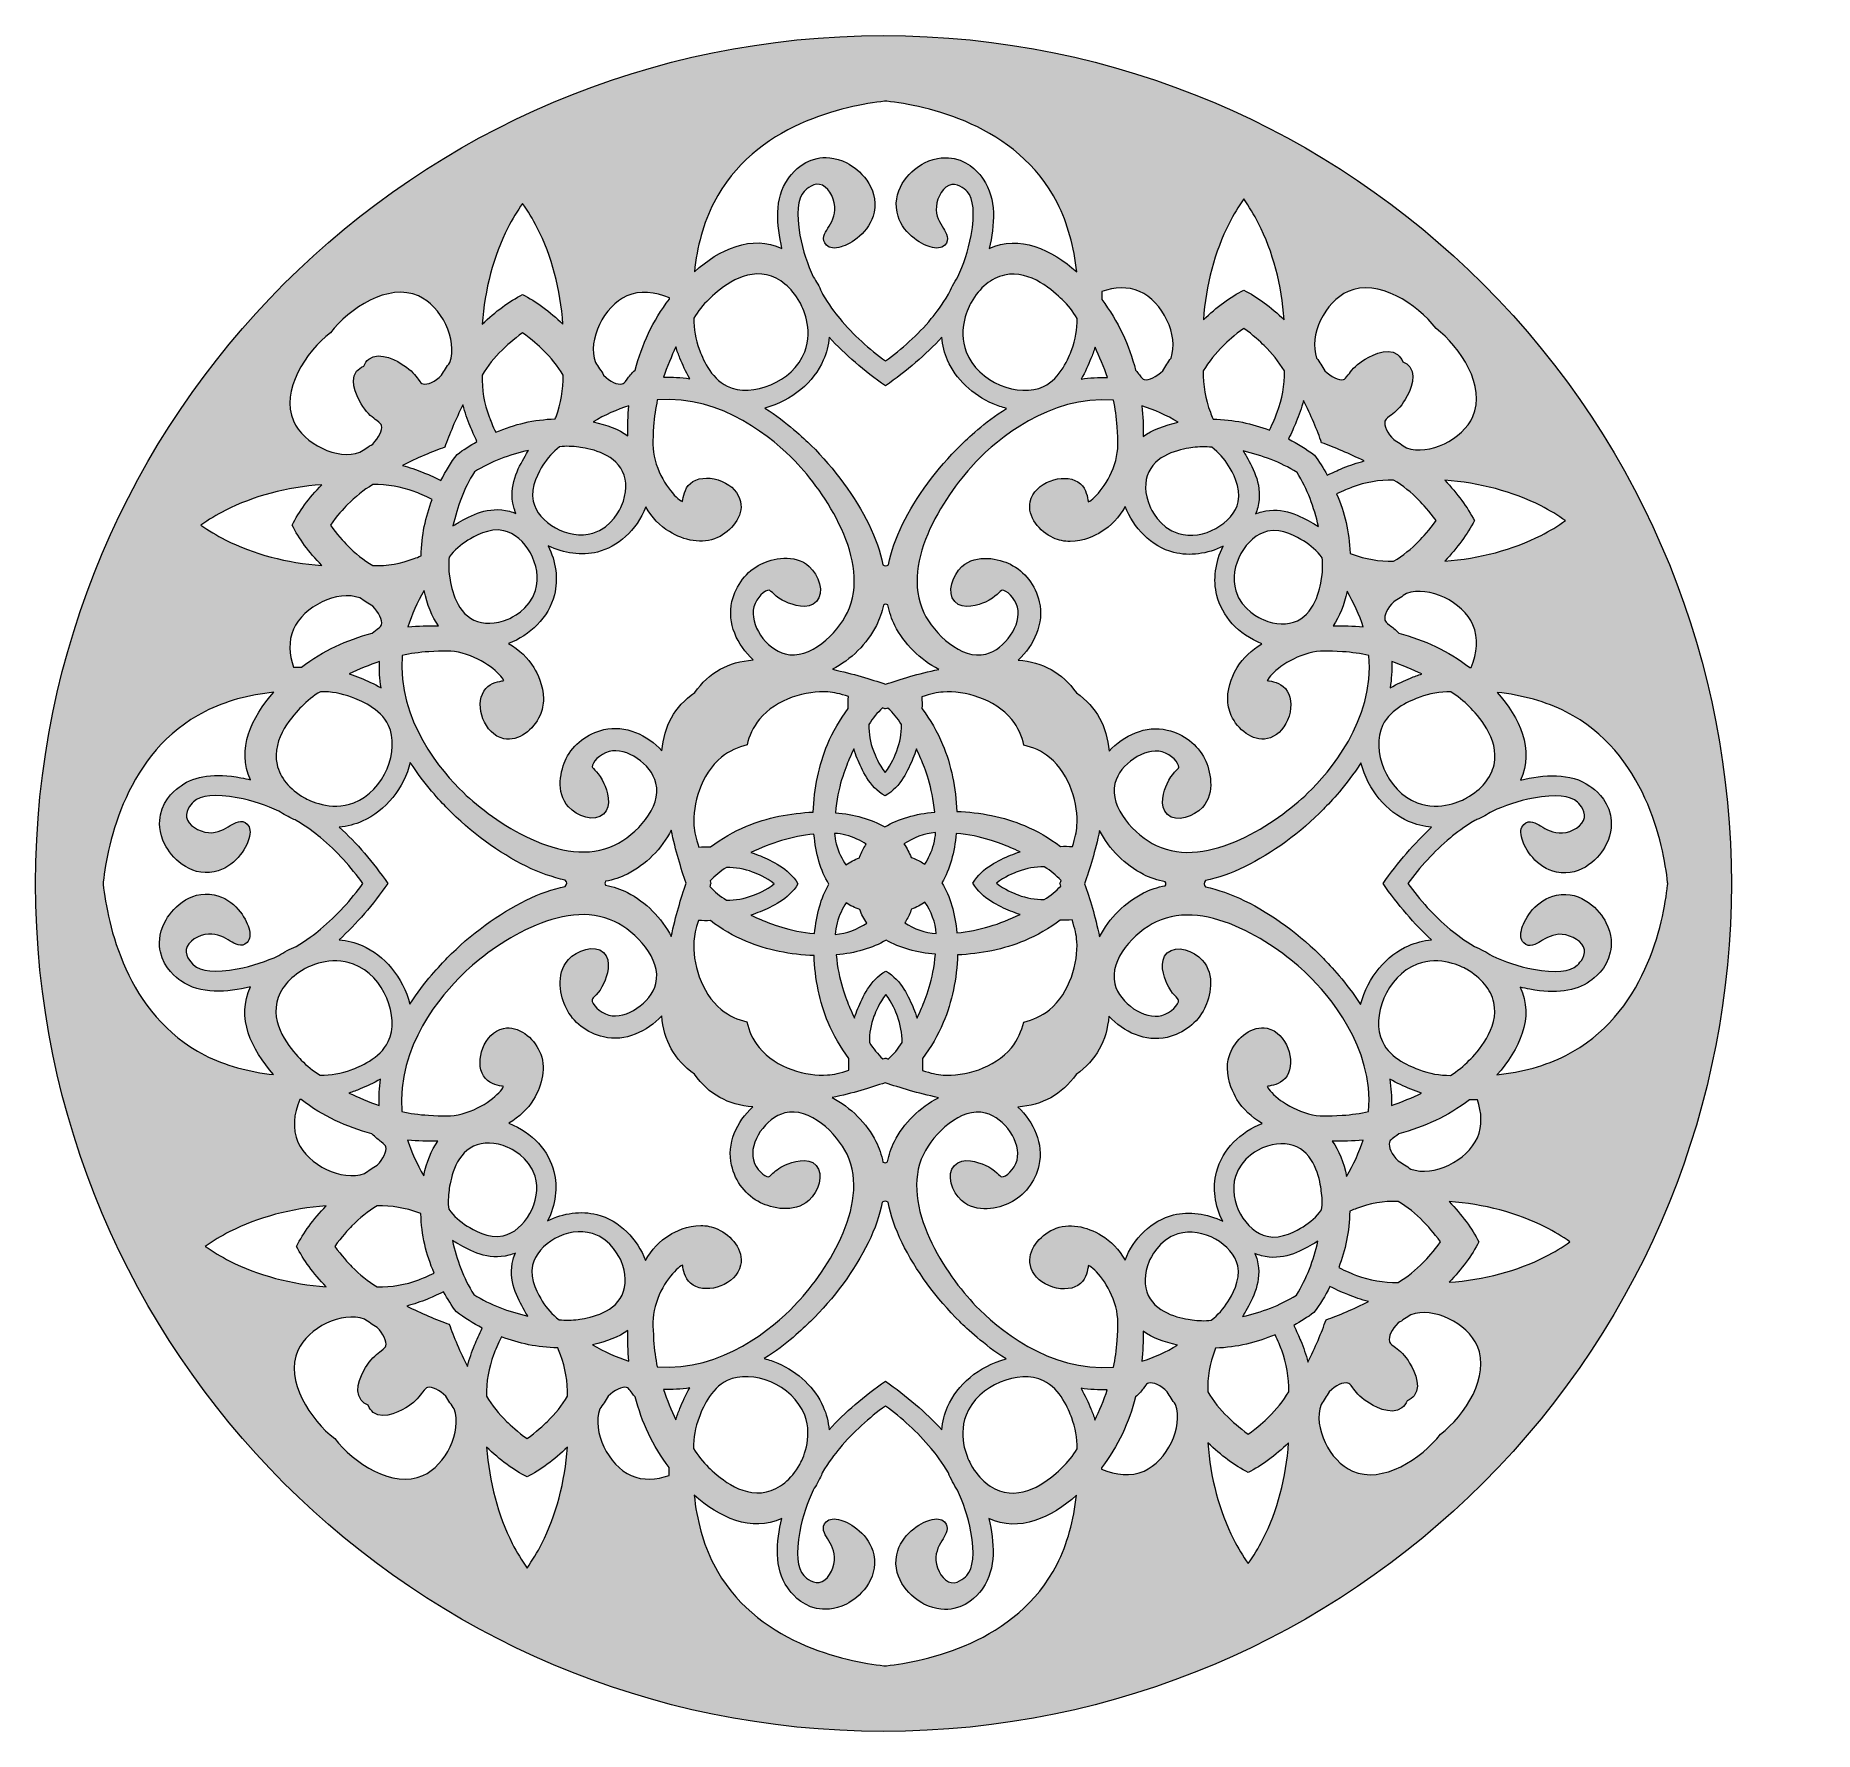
# Model space of a CAD drawing. Header units: inches. Extents: x 0 to 6.29, y -6 to 0.
import ezdxf

# ---------------------------------------------------------------- set-up
doc = ezdxf.new("R2010")
doc.units = ezdxf.units.IN
doc.header["$MEASUREMENT"] = 0
doc.layers.add('16-1 - Coasters Laser Cut', color=7, linetype='Continuous', lineweight=0)

msp = doc.modelspace()

# ---------------------------------------------------------------- hatches: boundary and pattern name
at = {"layer": '16-1 - Coasters Laser Cut', "true_color": 0x1d1d1b, "transparency": 33554687}
h = msp.add_hatch(color=250, dxfattribs=at)
h.dxf.hatch_style = 2
edge = h.paths.add_edge_path()
edge.add_spline(control_points=[(5.414, -3.6086), (5.344, -3.6443), (5.2582, -3.6681), (5.1706, -3.6767), (5.2494, -3.589), (5.3039, -3.474), (5.2531, -3.3668), (5.2643, -3.3696), (5.2757, -3.3721), (5.2874, -3.3742), (5.3793, -3.3908), (5.4487, -3.3815), (5.4994, -3.3458), (5.5142, -3.3353), (5.5592, -3.3036), (5.5718, -3.2433), (5.5769, -3.219), (5.5783, -3.1811), (5.5564, -3.1378), (5.5353, -3.0965), (5.4718, -3.0231), (5.3818, -3.0412), (5.3087, -3.056), (5.2697, -3.124), (5.2593, -3.1579), (5.2522, -3.181), (5.2542, -3.1983), (5.2653, -3.2097), (5.2849, -3.2297), (5.3089, -3.2149), (5.3249, -3.205), (5.3439, -3.1933), (5.3699, -3.1772), (5.4018, -3.18), (5.436, -3.1831), (5.4757, -3.2056), (5.4803, -3.2344), (5.4844, -3.2619), (5.4556, -3.2888), (5.4551, -3.289), (5.4294, -3.3125), (5.3772, -3.3172), (5.3001, -3.3032), (5.2453, -3.2933), (5.196, -3.276), (5.1532, -3.256), (5.1342, -3.2432), (5.1135, -3.2321), (5.0917, -3.2233), (5.055, -3.2014), (5.0258, -3.1793), (5.0057, -3.1625), (4.9469, -3.1133), (4.8974, -3.0576), (4.8557, -3.0001), (4.8975, -2.9426), (4.9471, -2.8872), (5.0058, -2.8382), (5.026, -2.8214), (5.0553, -2.7993), (5.0921, -2.7774), (5.0947, -2.7763), (5.0975, -2.7751), (5.1001, -2.774), (5.119, -2.7657), (5.1369, -2.7558), (5.1535, -2.7449), (5.1964, -2.725), (5.2457, -2.7076), (5.3006, -2.6978), (5.3778, -2.6839), (5.4299, -2.6888), (5.4557, -2.7122), (5.456, -2.7125), (5.4849, -2.7393), (5.4806, -2.7668), (5.476, -2.7957), (5.4362, -2.8182), (5.4021, -2.8211), (5.37, -2.8239), (5.3442, -2.8078), (5.3251, -2.7961), (5.3093, -2.7862), (5.2851, -2.7712), (5.2656, -2.7913), (5.2544, -2.8025), (5.2525, -2.82), (5.2594, -2.8431), (5.2699, -2.8769), (5.3087, -2.945), (5.3818, -2.9599), (5.4718, -2.9782), (5.5356, -2.9049), (5.5565, -2.8636), (5.5786, -2.8204), (5.5772, -2.7824), (5.5722, -2.7581), (5.5597, -2.6978), (5.5147, -2.666), (5.4999, -2.6556), (5.4311, -2.6068), (5.3357, -2.6144), (5.2536, -2.634), (5.3044, -2.5271), (5.2504, -2.4119), (5.1715, -2.324), (5.2592, -2.3329), (5.345, -2.3568), (5.415, -2.3925), (5.6954, -2.5358), (5.7599, -2.8625), (5.7746, -2.9964), (5.7751, -3.0026), (5.7752, -2.9986), (5.7746, -3.0053), (5.7597, -3.1392), (5.6949, -3.4657), (5.414, -3.6086)], knot_values=[0, 0, 0, 0, 1, 1, 1, 2, 2, 2, 3, 3, 3, 4, 4, 4, 5, 5, 5, 6, 6, 6, 7, 7, 7, 8, 8, 8, 9, 9, 9, 10, 10, 10, 11, 11, 11, 12, 12, 12, 13, 13, 13, 14, 14, 14, 15, 15, 15, 16, 16, 16, 17, 17, 17, 18, 18, 18, 19, 19, 19, 20, 20, 20, 21, 21, 21, 22, 22, 22, 23, 23, 23, 24, 24, 24, 25, 25, 25, 26, 26, 26, 27, 27, 27, 28, 28, 28, 29, 29, 29, 30, 30, 30, 31, 31, 31, 32, 32, 32, 33, 33, 33, 34, 34, 34, 35, 35, 35, 36, 36, 36, 37, 37, 37, 38, 38, 38, 39, 39, 39, 39], degree=3, periodic=0)
edge = h.paths.add_edge_path()
edge.add_spline(control_points=[(5.3425, -4.3201), (5.2433, -4.3708), (5.1243, -4.4024), (5.0014, -4.411), (5.0468, -4.3639), (5.0821, -4.3157), (5.1064, -4.2681), (5.0821, -4.2204), (5.0468, -4.1724), (5.0014, -4.1251), (5.1243, -4.1339), (5.2433, -4.1653), (5.3425, -4.216), (5.3733, -4.2317), (5.4021, -4.2492), (5.429, -4.2681), (5.4021, -4.2869), (5.3733, -4.3044), (5.3425, -4.3201)], knot_values=[0, 0, 0, 0, 1, 1, 1, 2, 2, 2, 3, 3, 3, 4, 4, 4, 5, 5, 5, 6, 6, 6, 6], degree=3, periodic=0)
edge = h.paths.add_edge_path()
edge.add_spline(control_points=[(4.9708, -4.9482), (4.9051, -5.0349), (4.7649, -5.1257), (4.6594, -5.0789), (4.5778, -5.0429), (4.5196, -4.9232), (4.5483, -4.8435), (4.5585, -4.8288), (4.5682, -4.8138), (4.5775, -4.7985), (4.5996, -4.7762), (4.6271, -4.7631), (4.6431, -4.7675), (4.6485, -4.7689), (4.6514, -4.7721), (4.6603, -4.784), (4.6701, -4.7974), (4.6836, -4.8156), (4.7106, -4.8333), (4.7297, -4.8461), (4.7956, -4.8856), (4.8346, -4.8554), (4.8426, -4.8493), (4.8488, -4.8407), (4.8528, -4.8303), (4.8633, -4.8262), (4.8719, -4.82), (4.8781, -4.8121), (4.9082, -4.7729), (4.8687, -4.7071), (4.856, -4.6879), (4.8382, -4.661), (4.82, -4.6475), (4.8067, -4.6376), (4.7947, -4.6288), (4.7915, -4.6258), (4.7901, -4.6204), (4.7856, -4.6044), (4.7989, -4.5769), (4.8211, -4.5549), (4.8364, -4.5457), (4.8514, -4.536), (4.8661, -4.5257), (4.9457, -4.4969), (5.0654, -4.5551), (5.1015, -4.6368), (5.1482, -4.7422), (5.0575, -4.8825), (4.9708, -4.9482)], knot_values=[0, 0, 0, 0, 1, 1, 1, 2, 2, 2, 3, 3, 3, 4, 4, 4, 5, 5, 5, 6, 6, 6, 7, 7, 7, 8, 8, 8, 9, 9, 9, 10, 10, 10, 11, 11, 11, 12, 12, 12, 13, 13, 13, 14, 14, 14, 15, 15, 15, 16, 16, 16, 16], degree=3, periodic=0)
edge = h.paths.add_edge_path()
edge.add_spline(control_points=[(4.4763, -4.6181), (4.4694, -4.6015), (4.4614, -4.5829), (4.4521, -4.5635), (4.4765, -4.5497), (4.5004, -4.5346), (4.5228, -4.5181), (4.544, -4.4893), (4.5632, -4.4583), (4.5799, -4.4263), (4.6068, -4.4397), (4.6294, -4.4487), (4.6426, -4.4544), (4.6664, -4.4644), (4.691, -4.4726), (4.7161, -4.4792), (4.6658, -4.5047), (4.6089, -4.5285), (4.5661, -4.5435), (4.5504, -4.5881), (4.5273, -4.6432), (4.5018, -4.6935), (4.4949, -4.6664), (4.4861, -4.6408), (4.4763, -4.6181)], knot_values=[0, 0, 0, 0, 1, 1, 1, 2, 2, 2, 3, 3, 3, 4, 4, 4, 5, 5, 5, 6, 6, 6, 7, 7, 7, 8, 8, 8, 8], degree=3, periodic=0)
edge = h.paths.add_edge_path()
edge.add_spline(control_points=[(4.3631, -4.8875), (4.349, -4.901), (4.3236, -4.9253), (4.2907, -4.9482), (4.2578, -4.9253), (4.2324, -4.901), (4.2183, -4.8875), (4.1908, -4.8611), (4.1669, -4.831), (4.1472, -4.7981), (4.1464, -4.7471), (4.1547, -4.6978), (4.1724, -4.6514), (4.1732, -4.6492), (4.1742, -4.6467), (4.1751, -4.6439), (4.2521, -4.6413), (4.3189, -4.6251), (4.3856, -4.5965), (4.3967, -4.6187), (4.4044, -4.6387), (4.409, -4.6514), (4.4267, -4.6978), (4.435, -4.7471), (4.4342, -4.7981), (4.4144, -4.831), (4.3904, -4.8611), (4.3631, -4.8875)], knot_values=[0, 0, 0, 0, 1, 1, 1, 2, 2, 2, 3, 3, 3, 4, 4, 4, 5, 5, 5, 6, 6, 6, 7, 7, 7, 8, 8, 8, 9, 9, 9, 9], degree=3, periodic=0)
edge = h.paths.add_edge_path()
edge.add_spline(control_points=[(4.3428, -5.3199), (4.3271, -5.3507), (4.3096, -5.3794), (4.2907, -5.4064), (4.2718, -5.3794), (4.2543, -5.3507), (4.2386, -5.3199), (4.1879, -5.2207), (4.1564, -5.1017), (4.1478, -4.9789), (4.1949, -5.0242), (4.2431, -5.0594), (4.2907, -5.0838), (4.3383, -5.0594), (4.3865, -5.0242), (4.4336, -4.9789), (4.4249, -5.1017), (4.3935, -5.2207), (4.3428, -5.3199)], knot_values=[0, 0, 0, 0, 1, 1, 1, 2, 2, 2, 3, 3, 3, 4, 4, 4, 5, 5, 5, 6, 6, 6, 6], degree=3, periodic=0)
edge = h.paths.add_edge_path()
edge.add_spline(control_points=[(4.0921, -4.544), (4.0615, -4.5394), (3.9689, -4.5258), (3.9367, -4.4575), (3.9204, -4.4231), (3.9217, -4.3811), (3.9404, -4.3361), (3.9436, -4.3285), (3.9738, -4.2601), (4.0421, -4.2397), (4.1301, -4.2133), (4.2368, -4.2772), (4.2533, -4.3524), (4.2649, -4.4047), (4.2315, -4.459), (4.2189, -4.4796), (4.2035, -4.5047), (4.1836, -4.5268), (4.1596, -4.5453), (4.1369, -4.5476), (4.1142, -4.5472), (4.0921, -4.544)], knot_values=[0, 0, 0, 0, 1, 1, 1, 2, 2, 2, 3, 3, 3, 4, 4, 4, 5, 5, 5, 6, 6, 6, 7, 7, 7, 7], degree=3, periodic=0)
edge = h.paths.add_edge_path()
edge.add_spline(control_points=[(3.9147, -4.6904), (3.9182, -4.6547), (3.9196, -4.6192), (3.9185, -4.5842), (3.951, -4.6065), (3.9921, -4.6232), (4.0407, -4.6333), (4.0001, -4.6576), (3.9571, -4.6769), (3.9147, -4.6904)], knot_values=[0, 0, 0, 0, 1, 1, 1, 2, 2, 2, 3, 3, 3, 3], degree=3, periodic=0)
edge = h.paths.add_edge_path()
edge.add_spline(control_points=[(3.9219, -5.0789), (3.8756, -5.0996), (3.8222, -5.0932), (3.7714, -5.0724), (3.7714, -5.0708), (3.7715, -5.0693), (3.7714, -5.0678), (3.8307, -4.9896), (3.8687, -4.9069), (3.8922, -4.8167), (3.9056, -4.8046), (3.9143, -4.7932), (3.9211, -4.784), (3.93, -4.7721), (3.9329, -4.7689), (3.9383, -4.7675), (3.9543, -4.7631), (3.9818, -4.7762), (4.0039, -4.7985), (4.0131, -4.8138), (4.0228, -4.8288), (4.0331, -4.8435), (4.0621, -4.9236), (4.0032, -5.0431), (3.9219, -5.0789)], knot_values=[0, 0, 0, 0, 1, 1, 1, 2, 2, 2, 3, 3, 3, 4, 4, 4, 5, 5, 5, 6, 6, 6, 7, 7, 7, 8, 8, 8, 8], degree=3, periodic=0)
edge = h.paths.add_edge_path()
edge.add_spline(control_points=[(3.7337, -4.8582), (3.7249, -4.8369), (3.714, -4.8114), (3.699, -4.7861), (3.7301, -4.7906), (3.7612, -4.7924), (3.7921, -4.7914), (3.7804, -4.8261), (3.7631, -4.8676), (3.7483, -4.8982), (3.744, -4.8843), (3.7393, -4.8712), (3.7337, -4.8582)], knot_values=[0, 0, 0, 0, 1, 1, 1, 2, 2, 2, 3, 3, 3, 4, 4, 4, 4], degree=3, periodic=0)
edge = h.paths.add_edge_path()
edge.add_spline(control_points=[(3.6319, -5.0668), (3.6043, -5.0933), (3.5203, -5.1739), (3.4275, -5.1533), (3.3806, -5.1429), (3.3399, -5.1093), (3.3097, -5.0562), (3.3013, -5.0414), (3.2608, -4.9632), (3.2924, -4.8815), (3.3344, -4.7725), (3.4797, -4.7181), (3.5664, -4.7592), (3.6274, -4.7881), (3.6554, -4.8624), (3.666, -4.8903), (3.6792, -4.9251), (3.6857, -4.9621), (3.6853, -5.0001), (3.6703, -5.0247), (3.6524, -5.0471), (3.6319, -5.0668)], knot_values=[0, 0, 0, 0, 1, 1, 1, 2, 2, 2, 3, 3, 3, 4, 4, 4, 5, 5, 5, 6, 6, 6, 7, 7, 7, 7], degree=3, periodic=0)
edge = h.paths.add_edge_path()
edge.add_spline(control_points=[(3.6144, -5.4081), (3.4711, -5.6885), (3.1444, -5.7529), (3.0106, -5.7676), (3.006, -5.7682), (3.0065, -5.7682), (3.0017, -5.7676), (2.8678, -5.7528), (2.5413, -5.6878), (2.3983, -5.4071), (2.3628, -5.3371), (2.3389, -5.2513), (2.3303, -5.1636), (2.4179, -5.2425), (2.5331, -5.2968), (2.6401, -5.2461), (2.6204, -5.3281), (2.6126, -5.4235), (2.6612, -5.4924), (2.6717, -5.5072), (2.7035, -5.5522), (2.7636, -5.5649), (2.7879, -5.57), (2.826, -5.5714), (2.8692, -5.5494), (2.9104, -5.5283), (2.9839, -5.4649), (2.9657, -5.3747), (2.951, -5.3018), (2.8829, -5.2628), (2.849, -5.2524), (2.826, -5.2451), (2.8086, -5.2472), (2.7972, -5.2583), (2.7772, -5.2779), (2.7921, -5.3019), (2.8019, -5.3179), (2.8138, -5.3368), (2.8297, -5.3628), (2.8269, -5.3949), (2.8239, -5.429), (2.8014, -5.4688), (2.7725, -5.4732), (2.745, -5.4775), (2.7182, -5.4485), (2.7179, -5.4482), (2.6946, -5.4225), (2.6897, -5.3703), (2.7037, -5.2932), (2.7136, -5.2383), (2.7311, -5.189), (2.751, -5.1461), (2.7621, -5.1296), (2.7719, -5.1118), (2.7803, -5.0928), (2.7815, -5.0901), (2.7825, -5.0874), (2.7836, -5.0847), (2.8057, -5.0481), (2.8276, -5.0188), (2.8446, -4.9986), (2.8938, -4.9399), (2.9493, -4.8904), (3.0068, -4.8488), (3.0643, -4.8904), (3.1197, -4.94), (3.1689, -4.9989), (3.1857, -5.019), (3.2076, -5.0483), (3.2296, -5.085), (3.2381, -5.1064), (3.2494, -5.1274), (3.2621, -5.1465), (3.2821, -5.1894), (3.2993, -5.2388), (3.3092, -5.2936), (3.3231, -5.3708), (3.3182, -5.4229), (3.2947, -5.4486), (3.2946, -5.449), (3.2676, -5.4779), (3.2401, -5.4736), (3.2112, -5.469), (3.1888, -5.4293), (3.1858, -5.3951), (3.1831, -5.3631), (3.1992, -5.3371), (3.211, -5.3182), (3.2208, -5.3022), (3.2357, -5.2782), (3.2157, -5.2586), (3.2044, -5.2475), (3.1869, -5.2454), (3.1639, -5.2525), (3.13, -5.2629), (3.0619, -5.3018), (3.0471, -5.3749), (3.0289, -5.4649), (3.1021, -5.5285), (3.1433, -5.5496), (3.1867, -5.5717), (3.2246, -5.5703), (3.2489, -5.5653), (3.3092, -5.5526), (3.341, -5.5078), (3.3514, -5.4929), (3.4004, -5.4239), (3.3922, -5.3293), (3.3729, -5.2467), (3.48, -5.2975), (3.595, -5.2435), (3.6829, -5.1646), (3.674, -5.2522), (3.6501, -5.3381), (3.6144, -5.4081)], knot_values=[0, 0, 0, 0, 1, 1, 1, 2, 2, 2, 3, 3, 3, 4, 4, 4, 5, 5, 5, 6, 6, 6, 7, 7, 7, 8, 8, 8, 9, 9, 9, 10, 10, 10, 11, 11, 11, 12, 12, 12, 13, 13, 13, 14, 14, 14, 15, 15, 15, 16, 16, 16, 17, 17, 17, 18, 18, 18, 19, 19, 19, 20, 20, 20, 21, 21, 21, 22, 22, 22, 23, 23, 23, 24, 24, 24, 25, 25, 25, 26, 26, 26, 27, 27, 27, 28, 28, 28, 29, 29, 29, 30, 30, 30, 31, 31, 31, 32, 32, 32, 33, 33, 33, 34, 34, 34, 35, 35, 35, 36, 36, 36, 37, 37, 37, 38, 38, 38, 38], degree=3, periodic=0)
edge = h.paths.add_edge_path()
edge.add_spline(control_points=[(2.3475, -4.8893), (2.3582, -4.8614), (2.3864, -4.7871), (2.4475, -4.7583), (2.534, -4.7174), (2.6793, -4.7719), (2.7213, -4.8811), (2.7526, -4.9629), (2.7121, -5.041), (2.7036, -5.0558), (2.6733, -5.1087), (2.6326, -5.1422), (2.5857, -5.1526), (2.4929, -5.1732), (2.4089, -5.0924), (2.3814, -5.0658), (2.361, -5.0461), (2.3431, -5.0237), (2.3282, -4.9992), (2.3278, -4.9611), (2.3343, -4.9242), (2.3475, -4.8893)], knot_values=[0, 0, 0, 0, 1, 1, 1, 2, 2, 2, 3, 3, 3, 4, 4, 4, 5, 5, 5, 6, 6, 6, 7, 7, 7, 7], degree=3, periodic=0)
edge = h.paths.add_edge_path()
edge.add_spline(control_points=[(2.2799, -4.8571), (2.2743, -4.87), (2.2696, -4.8831), (2.2651, -4.8971), (2.2503, -4.8661), (2.2332, -4.8247), (2.2217, -4.7904), (2.2526, -4.7911), (2.2836, -4.7893), (2.3149, -4.7846), (2.2997, -4.8101), (2.2887, -4.8357), (2.2799, -4.8571)], knot_values=[0, 0, 0, 0, 1, 1, 1, 2, 2, 2, 3, 3, 3, 4, 4, 4, 4], degree=3, periodic=0)
edge = h.paths.add_edge_path()
edge.add_spline(control_points=[(2.2418, -5.0943), (2.1963, -5.11), (2.1492, -5.1131), (2.1076, -5.0946), (2.0263, -5.0587), (1.9678, -4.9392), (1.9965, -4.8592), (2.0067, -4.8444), (2.0164, -4.8294), (2.0257, -4.8142), (2.0478, -4.7919), (2.0753, -4.7786), (2.0912, -4.7832), (2.1008, -4.7857), (2.1054, -4.7978), (2.1217, -4.8165), (2.145, -4.9061), (2.1828, -4.9885), (2.2418, -5.0667), (2.2415, -5.0758), (2.2418, -5.085), (2.2418, -5.0943)], knot_values=[0, 0, 0, 0, 1, 1, 1, 2, 2, 2, 3, 3, 3, 4, 4, 4, 5, 5, 5, 6, 6, 6, 7, 7, 7, 7], degree=3, periodic=0)
edge = h.paths.add_edge_path()
edge.add_spline(control_points=[(2.0956, -4.5813), (2.0943, -4.6169), (2.0956, -4.6535), (2.0993, -4.6899), (2.056, -4.6764), (2.0121, -4.6567), (1.9708, -4.6318), (2.0206, -4.6215), (2.0626, -4.6043), (2.0956, -4.5813)], knot_values=[0, 0, 0, 0, 1, 1, 1, 2, 2, 2, 3, 3, 3, 3], degree=3, periodic=0)
edge = h.paths.add_edge_path()
edge.add_spline(control_points=[(1.8521, -4.5435), (1.8281, -4.525), (1.8082, -4.5029), (1.7928, -4.4778), (1.7803, -4.4572), (1.7469, -4.4028), (1.7586, -4.3506), (1.7753, -4.2754), (1.8821, -4.2117), (1.9701, -4.2382), (2.0383, -4.2587), (2.0683, -4.3271), (2.0715, -4.3347), (2.0903, -4.3797), (2.0914, -4.4217), (2.0751, -4.4561), (2.0429, -4.5244), (1.9501, -4.5379), (1.9196, -4.5424), (1.8975, -4.5456), (1.8747, -4.546), (1.8521, -4.5435)], knot_values=[0, 0, 0, 0, 1, 1, 1, 2, 2, 2, 3, 3, 3, 4, 4, 4, 5, 5, 5, 6, 6, 6, 7, 7, 7, 7], degree=3, periodic=0)
edge = h.paths.add_edge_path()
edge.add_spline(control_points=[(1.8112, -4.9031), (1.7971, -4.9167), (1.7718, -4.941), (1.7389, -4.9639), (1.706, -4.941), (1.6806, -4.9167), (1.6665, -4.9031), (1.639, -4.8768), (1.6151, -4.8467), (1.5954, -4.8138), (1.5944, -4.7628), (1.6029, -4.7135), (1.6206, -4.6671), (1.626, -4.6528), (1.6349, -4.6294), (1.6485, -4.6037), (1.7103, -4.6276), (1.7758, -4.6415), (1.8476, -4.6428), (1.8515, -4.6522), (1.8547, -4.6606), (1.8572, -4.6671), (1.8747, -4.7135), (1.8832, -4.7628), (1.8824, -4.8138), (1.8626, -4.8467), (1.8386, -4.8768), (1.8112, -4.9031)], knot_values=[0, 0, 0, 0, 1, 1, 1, 2, 2, 2, 3, 3, 3, 4, 4, 4, 5, 5, 5, 6, 6, 6, 7, 7, 7, 8, 8, 8, 9, 9, 9, 9], degree=3, periodic=0)
edge = h.paths.add_edge_path()
edge.add_spline(control_points=[(1.791, -5.3356), (1.7753, -5.3664), (1.7578, -5.3951), (1.7389, -5.4221), (1.72, -5.3951), (1.7025, -5.3664), (1.6868, -5.3356), (1.6361, -5.2364), (1.6046, -5.1174), (1.596, -4.9944), (1.6431, -5.0399), (1.6913, -5.0751), (1.7389, -5.0994), (1.7865, -5.0751), (1.8346, -5.0399), (1.8818, -4.9944), (1.8731, -5.1174), (1.8417, -5.2364), (1.791, -5.3356)], knot_values=[0, 0, 0, 0, 1, 1, 1, 2, 2, 2, 3, 3, 3, 4, 4, 4, 5, 5, 5, 6, 6, 6, 6], degree=3, periodic=0)
edge = h.paths.add_edge_path()
edge.add_spline(control_points=[(1.5533, -4.6337), (1.5436, -4.6567), (1.5349, -4.6822), (1.5278, -4.7092), (1.5022, -4.6589), (1.4785, -4.6019), (1.4635, -4.5592), (1.4189, -4.5435), (1.3636, -4.5204), (1.3135, -4.4949), (1.3386, -4.4883), (1.3632, -4.4801), (1.3869, -4.4701), (1.3989, -4.465), (1.4179, -4.4574), (1.4435, -4.4451), (1.4572, -4.4696), (1.4724, -4.4935), (1.4889, -4.5158), (1.5176, -4.5371), (1.5488, -4.5562), (1.5807, -4.5729), (1.57, -4.5944), (1.561, -4.6154), (1.5533, -4.6337)], knot_values=[0, 0, 0, 0, 1, 1, 1, 2, 2, 2, 3, 3, 3, 4, 4, 4, 5, 5, 5, 6, 6, 6, 7, 7, 7, 8, 8, 8, 8], degree=3, periodic=0)
edge = h.paths.add_edge_path()
edge.add_spline(control_points=[(1.3701, -5.0946), (1.2647, -5.1413), (1.1244, -5.0506), (1.0587, -4.9639), (0.9721, -4.8982), (0.8812, -4.7579), (0.9281, -4.6525), (0.964, -4.5708), (1.0837, -4.5126), (1.1635, -4.5414), (1.1782, -4.5515), (1.1932, -4.5612), (1.2085, -4.5706), (1.2307, -4.5926), (1.2439, -4.6201), (1.2394, -4.6361), (1.2381, -4.6415), (1.2349, -4.6444), (1.2229, -4.6533), (1.2096, -4.6632), (1.1914, -4.6767), (1.1736, -4.7036), (1.1608, -4.7228), (1.1214, -4.7886), (1.1515, -4.8276), (1.1576, -4.8357), (1.1663, -4.8418), (1.1767, -4.8458), (1.1807, -4.8564), (1.1869, -4.865), (1.1949, -4.8711), (1.234, -4.9012), (1.2999, -4.8618), (1.319, -4.849), (1.346, -4.8313), (1.3594, -4.8131), (1.3693, -4.7997), (1.3782, -4.7878), (1.3811, -4.7846), (1.3865, -4.7832), (1.4025, -4.7786), (1.43, -4.7919), (1.4521, -4.8142), (1.4612, -4.8294), (1.471, -4.8444), (1.4812, -4.8592), (1.5099, -4.9386), (1.4521, -5.0585), (1.3701, -5.0946)], knot_values=[0, 0, 0, 0, 1, 1, 1, 2, 2, 2, 3, 3, 3, 4, 4, 4, 5, 5, 5, 6, 6, 6, 7, 7, 7, 8, 8, 8, 9, 9, 9, 10, 10, 10, 11, 11, 11, 12, 12, 12, 13, 13, 13, 14, 14, 14, 15, 15, 15, 16, 16, 16, 16], degree=3, periodic=0)
edge = h.paths.add_edge_path()
edge.add_spline(control_points=[(0.6871, -4.3358), (0.6562, -4.3201), (0.6275, -4.3026), (0.6006, -4.2838), (0.6275, -4.2649), (0.6562, -4.2474), (0.6871, -4.2317), (0.7862, -4.181), (0.9053, -4.1494), (1.0281, -4.1408), (0.9828, -4.1879), (0.9475, -4.2361), (0.9232, -4.2838), (0.9475, -4.3314), (0.9828, -4.3796), (1.0281, -4.4267), (0.9053, -4.4179), (0.7862, -4.3865), (0.6871, -4.3358)], knot_values=[0, 0, 0, 0, 1, 1, 1, 2, 2, 2, 3, 3, 3, 4, 4, 4, 5, 5, 5, 6, 6, 6, 6], degree=3, periodic=0)
edge = h.paths.add_edge_path()
edge.add_spline(control_points=[(0.2393, -3.0036), (0.2393, -3.0029), (0.239, -2.9999), (0.2389, -2.9992), (0.239, -2.9983), (0.239, -2.9974), (0.2392, -2.9965), (0.2392, -2.9965), (0.2394, -2.9946), (0.2394, -2.9946), (0.2543, -2.8608), (0.3192, -2.5343), (0.5999, -2.3914), (0.6699, -2.3557), (0.7558, -2.3319), (0.8433, -2.3233), (0.7644, -2.411), (0.7101, -2.526), (0.7608, -2.6332), (0.7496, -2.6304), (0.7382, -2.6279), (0.7267, -2.6258), (0.6346, -2.6092), (0.5653, -2.6185), (0.5146, -2.6542), (0.4997, -2.6647), (0.4547, -2.6964), (0.4421, -2.7567), (0.4369, -2.781), (0.4356, -2.8189), (0.4576, -2.8622), (0.4786, -2.9035), (0.5422, -2.9769), (0.6322, -2.9587), (0.7053, -2.944), (0.7443, -2.876), (0.7547, -2.8421), (0.7618, -2.819), (0.7597, -2.8017), (0.7486, -2.7903), (0.729, -2.7703), (0.705, -2.7851), (0.689, -2.795), (0.6701, -2.8067), (0.6442, -2.8228), (0.6121, -2.82), (0.5779, -2.8169), (0.5383, -2.7944), (0.5338, -2.7656), (0.5294, -2.7381), (0.5585, -2.7113), (0.5587, -2.711), (0.5844, -2.6875), (0.6367, -2.6828), (0.7138, -2.6968), (0.7686, -2.7067), (0.8179, -2.724), (0.8608, -2.744), (0.8774, -2.7551), (0.8951, -2.765), (0.9142, -2.7733), (0.9168, -2.7744), (0.9196, -2.7756), (0.9222, -2.7767), (0.959, -2.7986), (0.9882, -2.8207), (1.0083, -2.8375), (1.0671, -2.8867), (1.1165, -2.9422), (1.1582, -2.9999), (1.1165, -3.0574), (1.0669, -3.1128), (1.0081, -3.1618), (0.9879, -3.1786), (0.9586, -3.2007), (0.9219, -3.2226), (0.9, -3.2314), (0.879, -3.2428), (0.8604, -3.2551), (0.8176, -3.275), (0.7682, -3.2924), (0.7133, -3.3022), (0.6363, -3.3161), (0.584, -3.3112), (0.5583, -3.2878), (0.5581, -3.2875), (0.529, -3.2607), (0.5333, -3.2332), (0.5379, -3.2043), (0.5776, -3.1818), (0.6118, -3.1789), (0.6439, -3.1761), (0.6699, -3.1922), (0.6888, -3.2039), (0.7047, -3.2137), (0.7288, -3.2287), (0.7483, -3.2088), (0.7594, -3.1975), (0.7615, -3.18), (0.7544, -3.1569), (0.744, -3.1231), (0.7051, -3.055), (0.6321, -3.0401), (0.5421, -3.0218), (0.4785, -3.0951), (0.4574, -3.1364), (0.4353, -3.1796), (0.4367, -3.2176), (0.4417, -3.2419), (0.4543, -3.3022), (0.4993, -3.334), (0.514, -3.3444), (0.5828, -3.3932), (0.6783, -3.3856), (0.7603, -3.366), (0.7094, -3.4729), (0.7636, -3.5881), (0.8424, -3.676), (0.7549, -3.6671), (0.6689, -3.6432), (0.599, -3.6075), (0.3185, -3.4642), (0.254, -3.1375), (0.2393, -3.0036)], knot_values=[0, 0, 0, 0, 1, 1, 1, 2, 2, 2, 3, 3, 3, 4, 4, 4, 5, 5, 5, 6, 6, 6, 7, 7, 7, 8, 8, 8, 9, 9, 9, 10, 10, 10, 11, 11, 11, 12, 12, 12, 13, 13, 13, 14, 14, 14, 15, 15, 15, 16, 16, 16, 17, 17, 17, 18, 18, 18, 19, 19, 19, 20, 20, 20, 21, 21, 21, 22, 22, 22, 23, 23, 23, 24, 24, 24, 25, 25, 25, 26, 26, 26, 27, 27, 27, 28, 28, 28, 29, 29, 29, 30, 30, 30, 31, 31, 31, 32, 32, 32, 33, 33, 33, 34, 34, 34, 35, 35, 35, 36, 36, 36, 37, 37, 37, 38, 38, 38, 39, 39, 39, 40, 40, 40, 41, 41, 41, 41], degree=3, periodic=0)
edge = h.paths.add_edge_path()
edge.add_spline(control_points=[(0.6714, -1.6799), (0.7706, -1.6292), (0.8896, -1.5976), (1.0125, -1.589), (0.9671, -1.6361), (0.9318, -1.6843), (0.9075, -1.7319), (0.9318, -1.7796), (0.9671, -1.8276), (1.0125, -1.8749), (0.8896, -1.8661), (0.7706, -1.8347), (0.6714, -1.784), (0.6406, -1.7683), (0.6118, -1.7508), (0.5849, -1.7319), (0.6118, -1.7131), (0.6406, -1.6956), (0.6714, -1.6799)], knot_values=[0, 0, 0, 0, 1, 1, 1, 2, 2, 2, 3, 3, 3, 4, 4, 4, 5, 5, 5, 6, 6, 6, 6], degree=3, periodic=0)
edge = h.paths.add_edge_path()
edge.add_spline(control_points=[(1.0431, -1.0518), (1.1087, -0.9651), (1.249, -0.8743), (1.3544, -0.9211), (1.4361, -0.9571), (1.4943, -1.0768), (1.4656, -1.1565), (1.4554, -1.1712), (1.4457, -1.1862), (1.4364, -1.2015), (1.4143, -1.2237), (1.3868, -1.2369), (1.3708, -1.2325), (1.3654, -1.2311), (1.3625, -1.2279), (1.3536, -1.216), (1.3438, -1.2026), (1.3303, -1.1844), (1.3033, -1.1667), (1.2842, -1.1539), (1.2183, -1.1144), (1.1793, -1.1446), (1.1712, -1.1507), (1.1651, -1.1593), (1.1611, -1.1697), (1.1506, -1.1738), (1.1419, -1.18), (1.1358, -1.1879), (1.1057, -1.2271), (1.1451, -1.2929), (1.1579, -1.3121), (1.1757, -1.339), (1.1939, -1.3525), (1.2072, -1.3624), (1.2192, -1.3712), (1.2224, -1.3742), (1.2237, -1.3796), (1.2283, -1.3956), (1.215, -1.4231), (1.1928, -1.4451), (1.1775, -1.4543), (1.1625, -1.464), (1.1478, -1.4743), (1.0684, -1.5029), (0.9486, -1.4452), (0.9124, -1.3632), (0.8657, -1.2578), (0.9564, -1.1175), (1.0431, -1.0518)], knot_values=[0, 0, 0, 0, 1, 1, 1, 2, 2, 2, 3, 3, 3, 4, 4, 4, 5, 5, 5, 6, 6, 6, 7, 7, 7, 8, 8, 8, 9, 9, 9, 10, 10, 10, 11, 11, 11, 12, 12, 12, 13, 13, 13, 14, 14, 14, 15, 15, 15, 16, 16, 16, 16], degree=3, periodic=0)
edge = h.paths.add_edge_path()
edge.add_spline(control_points=[(1.5376, -1.3819), (1.5446, -1.3985), (1.5525, -1.4171), (1.5618, -1.4365), (1.5374, -1.4503), (1.5136, -1.4654), (1.4911, -1.4819), (1.4699, -1.5107), (1.4508, -1.5417), (1.434, -1.5738), (1.4071, -1.5603), (1.3844, -1.5512), (1.3712, -1.5456), (1.3475, -1.5356), (1.3229, -1.5274), (1.2978, -1.5208), (1.3482, -1.4953), (1.405, -1.4715), (1.4478, -1.4565), (1.4636, -1.4119), (1.4866, -1.3567), (1.5121, -1.3065), (1.5192, -1.3336), (1.5279, -1.3592), (1.5376, -1.3819)], knot_values=[0, 0, 0, 0, 1, 1, 1, 2, 2, 2, 3, 3, 3, 4, 4, 4, 5, 5, 5, 6, 6, 6, 7, 7, 7, 8, 8, 8, 8], degree=3, periodic=0)
edge = h.paths.add_edge_path()
edge.add_spline(control_points=[(1.6508, -1.1125), (1.6649, -1.099), (1.6903, -1.0747), (1.7232, -1.0518), (1.7561, -1.0747), (1.7815, -1.099), (1.7956, -1.1125), (1.8231, -1.1389), (1.8469, -1.169), (1.8667, -1.2019), (1.8675, -1.2529), (1.8592, -1.3022), (1.8415, -1.3486), (1.8407, -1.3508), (1.8397, -1.3533), (1.8388, -1.3561), (1.7624, -1.3587), (1.6956, -1.3747), (1.6283, -1.4035), (1.6172, -1.3812), (1.6096, -1.3613), (1.6049, -1.3486), (1.5872, -1.3022), (1.5789, -1.2529), (1.5797, -1.2019), (1.5994, -1.169), (1.6235, -1.1389), (1.6508, -1.1125)], knot_values=[0, 0, 0, 0, 1, 1, 1, 2, 2, 2, 3, 3, 3, 4, 4, 4, 5, 5, 5, 6, 6, 6, 7, 7, 7, 8, 8, 8, 9, 9, 9, 9], degree=3, periodic=0)
edge = h.paths.add_edge_path()
edge.add_spline(control_points=[(1.6711, -0.6801), (1.6868, -0.6493), (1.7043, -0.6206), (1.7232, -0.5936), (1.7421, -0.6206), (1.7596, -0.6493), (1.7753, -0.6801), (1.826, -0.7793), (1.8575, -0.8983), (1.8661, -1.0211), (1.819, -0.9758), (1.7708, -0.9406), (1.7232, -0.9163), (1.6756, -0.9406), (1.6274, -0.9758), (1.5803, -1.0211), (1.589, -0.8983), (1.6204, -0.7793), (1.6711, -0.6801)], knot_values=[0, 0, 0, 0, 1, 1, 1, 2, 2, 2, 3, 3, 3, 4, 4, 4, 5, 5, 5, 6, 6, 6, 6], degree=3, periodic=0)
edge = h.paths.add_edge_path()
edge.add_spline(control_points=[(1.9218, -1.456), (1.9524, -1.4606), (2.045, -1.4742), (2.0772, -1.5425), (2.0935, -1.5769), (2.0922, -1.6189), (2.0735, -1.6639), (2.0703, -1.6715), (2.0401, -1.7399), (1.9718, -1.7603), (1.8838, -1.7867), (1.7771, -1.7228), (1.7606, -1.6476), (1.749, -1.5953), (1.7824, -1.541), (1.795, -1.5204), (1.8104, -1.4953), (1.8303, -1.4732), (1.8543, -1.4547), (1.8769, -1.4524), (1.8997, -1.4528), (1.9218, -1.456)], knot_values=[0, 0, 0, 0, 1, 1, 1, 2, 2, 2, 3, 3, 3, 4, 4, 4, 5, 5, 5, 6, 6, 6, 7, 7, 7, 7], degree=3, periodic=0)
edge = h.paths.add_edge_path()
edge.add_spline(control_points=[(2.0993, -1.3096), (2.0957, -1.3453), (2.0943, -1.381), (2.0954, -1.4158), (2.0629, -1.3935), (2.0218, -1.3768), (1.9732, -1.3667), (2.0137, -1.3424), (2.0568, -1.3229), (2.0993, -1.3096)], knot_values=[0, 0, 0, 0, 1, 1, 1, 2, 2, 2, 3, 3, 3, 3], degree=3, periodic=0)
edge = h.paths.add_edge_path()
edge.add_spline(control_points=[(2.0919, -0.9211), (2.1385, -0.9004), (2.1918, -0.9068), (2.2425, -0.9276), (2.2425, -0.9276), (2.2425, -0.9322), (2.2425, -0.9322), (2.1832, -1.0104), (2.1451, -1.0931), (2.1218, -1.1833), (2.1085, -1.1954), (2.0996, -1.2068), (2.0928, -1.216), (2.0839, -1.2279), (2.081, -1.2311), (2.0756, -1.2325), (2.0596, -1.2369), (2.0321, -1.2237), (2.01, -1.2015), (2.0008, -1.1862), (1.9911, -1.1712), (1.9808, -1.1565), (1.9519, -1.0764), (2.0107, -0.9569), (2.0919, -0.9211)], knot_values=[0, 0, 0, 0, 1, 1, 1, 2, 2, 2, 3, 3, 3, 4, 4, 4, 5, 5, 5, 6, 6, 6, 7, 7, 7, 8, 8, 8, 8], degree=3, periodic=0)
edge = h.paths.add_edge_path()
edge.add_spline(control_points=[(2.2801, -1.1418), (2.2892, -1.1631), (2.2999, -1.1886), (2.3149, -1.2139), (2.2838, -1.2094), (2.2528, -1.2076), (2.2218, -1.2086), (2.2336, -1.1739), (2.2508, -1.1324), (2.2656, -1.1018), (2.2699, -1.1158), (2.2747, -1.1289), (2.2801, -1.1418)], knot_values=[0, 0, 0, 0, 1, 1, 1, 2, 2, 2, 3, 3, 3, 4, 4, 4, 4], degree=3, periodic=0)
edge = h.paths.add_edge_path()
edge.add_spline(control_points=[(2.3821, -0.9332), (2.4096, -0.9067), (2.4936, -0.8261), (2.5865, -0.8467), (2.6333, -0.8571), (2.674, -0.8907), (2.7042, -0.9437), (2.7126, -0.9586), (2.7531, -1.0368), (2.7217, -1.1185), (2.6796, -1.2275), (2.5342, -1.2819), (2.4476, -1.2408), (2.3865, -1.2119), (2.3585, -1.1376), (2.3479, -1.1097), (2.3347, -1.0749), (2.3283, -1.0379), (2.3287, -0.9999), (2.3436, -0.9753), (2.3615, -0.9529), (2.3821, -0.9332)], knot_values=[0, 0, 0, 0, 1, 1, 1, 2, 2, 2, 3, 3, 3, 4, 4, 4, 5, 5, 5, 6, 6, 6, 7, 7, 7, 7], degree=3, periodic=0)
edge = h.paths.add_edge_path()
edge.add_spline(control_points=[(2.3996, -0.5919), (2.5428, -0.3115), (2.8696, -0.2471), (3.0033, -0.2324), (3.0069, -0.2319), (3.0058, -0.2321), (3.0078, -0.2319), (3.0083, -0.2319), (3.0062, -0.2318), (3.0124, -0.2324), (3.1461, -0.2472), (3.4728, -0.3122), (3.6156, -0.5929), (3.6512, -0.6629), (3.675, -0.7487), (3.6837, -0.8364), (3.596, -0.7575), (3.481, -0.7032), (3.3739, -0.7539), (3.3935, -0.6719), (3.4012, -0.5765), (3.3528, -0.5076), (3.3422, -0.4928), (3.3106, -0.4478), (3.2503, -0.4351), (3.226, -0.43), (3.1881, -0.4286), (3.1447, -0.4506), (3.1035, -0.4717), (3.0301, -0.5351), (3.0482, -0.6253), (3.0629, -0.6982), (3.131, -0.7372), (3.1649, -0.7476), (3.1879, -0.7549), (3.2054, -0.7528), (3.2167, -0.7417), (3.2367, -0.7221), (3.2218, -0.6981), (3.2119, -0.6821), (3.2003, -0.6632), (3.1842, -0.6372), (3.1871, -0.6051), (3.19, -0.571), (3.2126, -0.5312), (3.2414, -0.5268), (3.2689, -0.5225), (3.2957, -0.5515), (3.296, -0.5518), (3.3194, -0.5775), (3.3242, -0.6297), (3.3101, -0.7068), (3.3003, -0.7617), (3.2829, -0.811), (3.2629, -0.8539), (3.2494, -0.8743), (3.2379, -0.8961), (3.2303, -0.9153), (3.2083, -0.9519), (3.1862, -0.9812), (3.1694, -1.0014), (3.1203, -1.0601), (3.0647, -1.1096), (3.0071, -1.1513), (2.9497, -1.1096), (2.8942, -1.06), (2.8451, -1.0011), (2.8283, -0.981), (2.8063, -0.9517), (2.7843, -0.915), (2.7832, -0.9122), (2.7822, -0.9096), (2.781, -0.9068), (2.7726, -0.8879), (2.7628, -0.87), (2.7518, -0.8535), (2.7319, -0.8106), (2.7146, -0.7613), (2.7047, -0.7064), (2.6908, -0.6292), (2.6957, -0.5771), (2.7192, -0.5514), (2.7194, -0.551), (2.7462, -0.5221), (2.7739, -0.5264), (2.8026, -0.531), (2.8251, -0.5707), (2.8281, -0.6049), (2.8308, -0.6369), (2.8147, -0.6629), (2.8031, -0.6818), (2.7932, -0.6978), (2.7783, -0.7218), (2.7982, -0.7414), (2.8096, -0.7525), (2.8269, -0.7546), (2.85, -0.7475), (2.8839, -0.7371), (2.9521, -0.6982), (2.9668, -0.6251), (2.9851, -0.5351), (2.9118, -0.4715), (2.8706, -0.4504), (2.8274, -0.4283), (2.7893, -0.4297), (2.765, -0.4347), (2.7049, -0.4474), (2.6731, -0.4922), (2.6625, -0.5071), (2.6137, -0.5758), (2.6217, -0.671), (2.641, -0.7533), (2.534, -0.7025), (2.4189, -0.7565), (2.3311, -0.8354), (2.3399, -0.7478), (2.3637, -0.6619), (2.3996, -0.5919)], knot_values=[0, 0, 0, 0, 1, 1, 1, 2, 2, 2, 3, 3, 3, 4, 4, 4, 5, 5, 5, 6, 6, 6, 7, 7, 7, 8, 8, 8, 9, 9, 9, 10, 10, 10, 11, 11, 11, 12, 12, 12, 13, 13, 13, 14, 14, 14, 15, 15, 15, 16, 16, 16, 17, 17, 17, 18, 18, 18, 19, 19, 19, 20, 20, 20, 21, 21, 21, 22, 22, 22, 23, 23, 23, 24, 24, 24, 25, 25, 25, 26, 26, 26, 27, 27, 27, 28, 28, 28, 29, 29, 29, 30, 30, 30, 31, 31, 31, 32, 32, 32, 33, 33, 33, 34, 34, 34, 35, 35, 35, 36, 36, 36, 37, 37, 37, 38, 38, 38, 39, 39, 39, 39], degree=3, periodic=0)
edge = h.paths.add_edge_path()
edge.add_spline(control_points=[(3.6664, -1.1107), (3.6557, -1.1386), (3.6275, -1.2129), (3.5665, -1.2417), (3.4799, -1.2826), (3.3346, -1.2281), (3.2926, -1.1189), (3.2612, -1.0371), (3.3019, -0.959), (3.3103, -0.9442), (3.3406, -0.8913), (3.3813, -0.8578), (3.4282, -0.8474), (3.5211, -0.8268), (3.605, -0.9076), (3.6325, -0.9342), (3.6531, -0.9539), (3.6708, -0.9762), (3.6857, -1.0008), (3.6861, -1.0389), (3.6796, -1.0758), (3.6664, -1.1107)], knot_values=[0, 0, 0, 0, 1, 1, 1, 2, 2, 2, 3, 3, 3, 4, 4, 4, 5, 5, 5, 6, 6, 6, 7, 7, 7, 7], degree=3, periodic=0)
edge = h.paths.add_edge_path()
edge.add_spline(control_points=[(3.7342, -1.1429), (3.7396, -1.1299), (3.7444, -1.1169), (3.7487, -1.1029), (3.7635, -1.1333), (3.7807, -1.1749), (3.7924, -1.2096), (3.7614, -1.2089), (3.7303, -1.2107), (3.6992, -1.2154), (3.7143, -1.1899), (3.7251, -1.1643), (3.7342, -1.1429)], knot_values=[0, 0, 0, 0, 1, 1, 1, 2, 2, 2, 3, 3, 3, 4, 4, 4, 4], degree=3, periodic=0)
edge = h.paths.add_edge_path()
edge.add_spline(control_points=[(3.7721, -0.9057), (3.8178, -0.89), (3.8647, -0.8869), (3.9062, -0.9054), (3.9876, -0.9413), (4.0462, -1.0608), (4.0174, -1.1408), (4.0072, -1.1556), (3.9975, -1.1706), (3.9882, -1.1858), (3.9661, -1.2081), (3.9386, -1.2214), (3.9226, -1.2168), (3.9172, -1.2154), (3.9143, -1.2122), (3.9054, -1.2003), (3.9018, -1.1953), (3.8975, -1.1896), (3.8922, -1.1835), (3.869, -1.0939), (3.8311, -1.0115), (3.7721, -0.9333), (3.7724, -0.9242), (3.7721, -0.915), (3.7721, -0.9057)], knot_values=[0, 0, 0, 0, 1, 1, 1, 2, 2, 2, 3, 3, 3, 4, 4, 4, 5, 5, 5, 6, 6, 6, 7, 7, 7, 8, 8, 8, 8], degree=3, periodic=0)
edge = h.paths.add_edge_path()
edge.add_spline(control_points=[(3.9185, -1.4187), (3.9197, -1.3831), (3.9183, -1.3465), (3.9147, -1.3101), (3.9579, -1.3236), (4.0018, -1.3433), (4.0431, -1.3682), (3.9933, -1.3785), (3.9514, -1.3957), (3.9185, -1.4187)], knot_values=[0, 0, 0, 0, 1, 1, 1, 2, 2, 2, 3, 3, 3, 3], degree=3, periodic=0)
edge = h.paths.add_edge_path()
edge.add_spline(control_points=[(4.1618, -1.4565), (4.1858, -1.475), (4.2057, -1.4971), (4.2211, -1.5222), (4.2336, -1.5428), (4.2669, -1.5972), (4.2553, -1.6494), (4.2386, -1.7246), (4.1318, -1.7883), (4.0437, -1.7618), (3.9756, -1.7412), (3.9456, -1.6729), (3.9424, -1.6653), (3.9236, -1.6203), (3.9225, -1.5783), (3.9388, -1.5439), (3.971, -1.4756), (4.0638, -1.4621), (4.0943, -1.4576), (4.1164, -1.4544), (4.1392, -1.454), (4.1618, -1.4565)], knot_values=[0, 0, 0, 0, 1, 1, 1, 2, 2, 2, 3, 3, 3, 4, 4, 4, 5, 5, 5, 6, 6, 6, 7, 7, 7, 7], degree=3, periodic=0)
edge = h.paths.add_edge_path()
edge.add_spline(control_points=[(4.2026, -1.0969), (4.2168, -1.0833), (4.2421, -1.059), (4.275, -1.0361), (4.3079, -1.059), (4.3333, -1.0833), (4.3474, -1.0969), (4.3749, -1.1232), (4.3987, -1.1533), (4.4185, -1.1862), (4.4194, -1.2372), (4.411, -1.2865), (4.3933, -1.3329), (4.3879, -1.3472), (4.379, -1.3707), (4.3654, -1.3962), (4.3043, -1.3726), (4.2388, -1.3585), (4.1662, -1.3572), (4.1624, -1.3478), (4.1592, -1.3394), (4.1567, -1.3329), (4.1392, -1.2865), (4.1307, -1.2372), (4.1315, -1.1862), (4.1512, -1.1533), (4.1753, -1.1232), (4.2026, -1.0969)], knot_values=[0, 0, 0, 0, 1, 1, 1, 2, 2, 2, 3, 3, 3, 4, 4, 4, 5, 5, 5, 6, 6, 6, 7, 7, 7, 8, 8, 8, 9, 9, 9, 9], degree=3, periodic=0)
edge = h.paths.add_edge_path()
edge.add_spline(control_points=[(4.2229, -0.6644), (4.2386, -0.6336), (4.2561, -0.6049), (4.275, -0.5779), (4.2939, -0.6049), (4.3114, -0.6336), (4.3271, -0.6644), (4.3778, -0.7636), (4.4093, -0.8826), (4.4179, -1.0056), (4.3708, -0.9601), (4.3226, -0.9249), (4.275, -0.9006), (4.2274, -0.9249), (4.1793, -0.9601), (4.1321, -1.0056), (4.1408, -0.8826), (4.1722, -0.7636), (4.2229, -0.6644)], knot_values=[0, 0, 0, 0, 1, 1, 1, 2, 2, 2, 3, 3, 3, 4, 4, 4, 5, 5, 5, 6, 6, 6, 6], degree=3, periodic=0)
edge = h.paths.add_edge_path()
edge.add_spline(control_points=[(4.4606, -1.3662), (4.4704, -1.3433), (4.4792, -1.3178), (4.4861, -1.2908), (4.5117, -1.3411), (4.5354, -1.3981), (4.5504, -1.4408), (4.5951, -1.4565), (4.6503, -1.4796), (4.7004, -1.5051), (4.6753, -1.5117), (4.6507, -1.5199), (4.6269, -1.5299), (4.615, -1.535), (4.596, -1.5426), (4.5704, -1.5549), (4.5567, -1.5304), (4.5415, -1.5065), (4.525, -1.4842), (4.4962, -1.4629), (4.4653, -1.4439), (4.4332, -1.4271), (4.444, -1.4056), (4.4529, -1.3846), (4.4606, -1.3662)], knot_values=[0, 0, 0, 0, 1, 1, 1, 2, 2, 2, 3, 3, 3, 4, 4, 4, 5, 5, 5, 6, 6, 6, 7, 7, 7, 8, 8, 8, 8], degree=3, periodic=0)
edge = h.paths.add_edge_path()
edge.add_spline(control_points=[(4.6438, -0.9054), (4.7492, -0.8587), (4.8894, -0.9494), (4.9551, -1.0361), (5.0418, -1.1018), (5.1326, -1.2421), (5.0858, -1.3475), (5.0499, -1.4292), (4.9301, -1.4874), (4.8504, -1.4586), (4.8357, -1.4485), (4.8207, -1.4388), (4.8054, -1.4294), (4.7832, -1.4074), (4.77, -1.3799), (4.7744, -1.3639), (4.7758, -1.3585), (4.779, -1.3556), (4.791, -1.3467), (4.8043, -1.3368), (4.8225, -1.3233), (4.8403, -1.2964), (4.8531, -1.2772), (4.8925, -1.2114), (4.8624, -1.1724), (4.8562, -1.1643), (4.8476, -1.1582), (4.8372, -1.1542), (4.8332, -1.1436), (4.8269, -1.135), (4.819, -1.1289), (4.7799, -1.0987), (4.714, -1.1382), (4.6949, -1.151), (4.6679, -1.1687), (4.6544, -1.1869), (4.6446, -1.2003), (4.6357, -1.2122), (4.6328, -1.2154), (4.6274, -1.2168), (4.6114, -1.2214), (4.5839, -1.2081), (4.5618, -1.1858), (4.5526, -1.1706), (4.5429, -1.1556), (4.5326, -1.1408), (4.504, -1.0614), (4.5618, -0.9415), (4.6438, -0.9054)], knot_values=[0, 0, 0, 0, 1, 1, 1, 2, 2, 2, 3, 3, 3, 4, 4, 4, 5, 5, 5, 6, 6, 6, 7, 7, 7, 8, 8, 8, 9, 9, 9, 10, 10, 10, 11, 11, 11, 12, 12, 12, 13, 13, 13, 14, 14, 14, 15, 15, 15, 16, 16, 16, 16], degree=3, periodic=0)
edge = h.paths.add_edge_path()
edge.add_spline(control_points=[(4.8886, -2.7146), (4.7794, -2.6726), (4.7251, -2.5272), (4.7661, -2.4407), (4.795, -2.3796), (4.8693, -2.3515), (4.8974, -2.341), (4.9321, -2.3278), (4.969, -2.3214), (5.0071, -2.3218), (5.0317, -2.3367), (5.054, -2.3546), (5.0737, -2.375), (5.1003, -2.4026), (5.1808, -2.4867), (5.1603, -2.5796), (5.1499, -2.6264), (5.1163, -2.6671), (5.0633, -2.6972), (5.0485, -2.7057), (4.9703, -2.7461), (4.8886, -2.7146)], knot_values=[0, 0, 0, 0, 1, 1, 1, 2, 2, 2, 3, 3, 3, 4, 4, 4, 5, 5, 5, 6, 6, 6, 7, 7, 7, 7], degree=3, periodic=0)
edge = h.paths.add_edge_path()
edge.add_spline(control_points=[(4.8579, -3.2201), (4.7812, -3.2538), (4.7139, -3.3293), (4.6881, -3.4285), (4.6368, -3.3483), (4.5822, -3.2918), (4.5567, -3.2656), (4.4775, -3.1837), (4.3732, -3.1072), (4.2778, -3.0608), (4.2299, -3.0375), (4.1837, -3.0213), (4.1396, -3.012), (4.133, -3.0048), (4.133, -2.997), (4.1396, -2.9897), (4.1837, -2.9805), (4.23, -2.9644), (4.2779, -2.9411), (4.3733, -2.8947), (4.4778, -2.8183), (4.5571, -2.7368), (4.5828, -2.7104), (4.6376, -2.6537), (4.6892, -2.5732), (4.7146, -2.6703), (4.7811, -2.7464), (4.8582, -2.7801), (4.8837, -2.7914), (4.9113, -2.7982), (4.9396, -2.8011), (4.8785, -2.8569), (4.82, -2.9254), (4.7676, -3.0001), (4.8199, -3.075), (4.8783, -3.1435), (4.9393, -3.1994), (4.9108, -3.2022), (4.8835, -3.209), (4.8579, -3.2201)], knot_values=[0, 0, 0, 0, 1, 1, 1, 2, 2, 2, 3, 3, 3, 4, 4, 4, 5, 5, 5, 6, 6, 6, 7, 7, 7, 8, 8, 8, 9, 9, 9, 10, 10, 10, 11, 11, 11, 12, 12, 12, 13, 13, 13, 13], degree=3, periodic=0)
edge = h.paths.add_edge_path()
edge.add_spline(control_points=[(5.0728, -3.6256), (5.0531, -3.646), (5.0307, -3.6639), (5.0061, -3.6788), (4.9681, -3.6792), (4.9311, -3.6726), (4.8963, -3.6594), (4.8683, -3.6487), (4.794, -3.6206), (4.7653, -3.5596), (4.7243, -3.4729), (4.7789, -3.3276), (4.8881, -3.2857), (4.9699, -3.2543), (5.0479, -3.2949), (5.0628, -3.3033), (5.1158, -3.3336), (5.1493, -3.3743), (5.1596, -3.4212), (5.1801, -3.514), (5.0993, -3.5981), (5.0728, -3.6256)], knot_values=[0, 0, 0, 0, 1, 1, 1, 2, 2, 2, 3, 3, 3, 4, 4, 4, 5, 5, 5, 6, 6, 6, 7, 7, 7, 7], degree=3, periodic=0)
edge = h.paths.add_edge_path()
edge.add_spline(control_points=[(4.7915, -3.6921), (4.8169, -3.7072), (4.8411, -3.7174), (4.8657, -3.7278), (4.8782, -3.7331), (4.891, -3.7378), (4.904, -3.7418), (4.8737, -3.7564), (4.8319, -3.7737), (4.7974, -3.7854), (4.7981, -3.7544), (4.7962, -3.7233), (4.7915, -3.6921)], knot_values=[0, 0, 0, 0, 1, 1, 1, 2, 2, 2, 3, 3, 3, 4, 4, 4, 4], degree=3, periodic=0)
edge = h.paths.add_edge_path()
edge.add_spline(control_points=[(4.8661, -4.0104), (4.8514, -4.0003), (4.8364, -3.9906), (4.8211, -3.9812), (4.7989, -3.9592), (4.7856, -3.9317), (4.7901, -3.9157), (4.7925, -3.9065), (4.8021, -3.9032), (4.8235, -3.8853), (4.9131, -3.8619), (4.9956, -3.8242), (5.0736, -3.7651), (5.0828, -3.7654), (5.0921, -3.7651), (5.1013, -3.7651), (5.1169, -3.8107), (5.1201, -3.8578), (5.1015, -3.8993), (5.0657, -3.9807), (4.9461, -4.0392), (4.8661, -4.0104)], knot_values=[0, 0, 0, 0, 1, 1, 1, 2, 2, 2, 3, 3, 3, 4, 4, 4, 5, 5, 5, 6, 6, 6, 7, 7, 7, 7], degree=3, periodic=0)
edge = h.paths.add_edge_path()
edge.add_spline(control_points=[(4.6497, -4.1593), (4.6592, -4.1554), (4.6676, -4.1522), (4.674, -4.1497), (4.7204, -4.1322), (4.7697, -4.1237), (4.8207, -4.1246), (4.8536, -4.1443), (4.8837, -4.1683), (4.91, -4.1957), (4.9236, -4.2099), (4.9479, -4.2351), (4.9708, -4.2681), (4.9479, -4.301), (4.9236, -4.3264), (4.91, -4.3404), (4.8837, -4.3679), (4.8536, -4.3918), (4.8207, -4.4115), (4.7697, -4.4125), (4.7204, -4.404), (4.674, -4.3864), (4.6599, -4.381), (4.6364, -4.3721), (4.6107, -4.3585), (4.6344, -4.2969), (4.6485, -4.2314), (4.6497, -4.1593)], knot_values=[0, 0, 0, 0, 1, 1, 1, 2, 2, 2, 3, 3, 3, 4, 4, 4, 5, 5, 5, 6, 6, 6, 7, 7, 7, 8, 8, 8, 9, 9, 9, 9], degree=3, periodic=0)
edge = h.paths.add_edge_path()
edge.add_spline(control_points=[(4.6968, -3.9078), (4.6833, -3.951), (4.6636, -3.9949), (4.6387, -4.0361), (4.6285, -3.9864), (4.6113, -3.9443), (4.5882, -3.9115), (4.6239, -3.9126), (4.6604, -3.9114), (4.6968, -3.9078)], knot_values=[0, 0, 0, 0, 1, 1, 1, 2, 2, 2, 3, 3, 3, 3], degree=3, periodic=0)
edge = h.paths.add_edge_path()
edge.add_spline(control_points=[(2.7414, -4.5497), (2.8232, -4.4706), (2.8997, -4.3663), (2.9461, -4.2708), (2.9703, -4.2212), (2.9869, -4.1733), (2.996, -4.1277), (3.0029, -4.1221), (3.0093, -4.1221), (3.0162, -4.1278), (3.0252, -4.1734), (3.0417, -4.2213), (3.0658, -4.271), (3.1122, -4.3664), (3.1886, -4.4708), (3.2701, -4.5501), (3.2965, -4.5758), (3.3532, -4.6307), (3.4336, -4.6822), (3.3368, -4.7076), (3.2607, -4.774), (3.2268, -4.8513), (3.2156, -4.8768), (3.2088, -4.9042), (3.206, -4.9326), (3.15, -4.8715), (3.0817, -4.8129), (3.0068, -4.7607), (2.9321, -4.8129), (2.8635, -4.8714), (2.8075, -4.9324), (2.8049, -4.9039), (2.7979, -4.8765), (2.7868, -4.851), (2.7578, -4.7847), (2.6992, -4.7287), (2.626, -4.6971), (2.6103, -4.6904), (2.5944, -4.6853), (2.5785, -4.6811), (2.6588, -4.6299), (2.7151, -4.5753), (2.7414, -4.5497)], knot_values=[0, 0, 0, 0, 1, 1, 1, 2, 2, 2, 3, 3, 3, 4, 4, 4, 5, 5, 5, 6, 6, 6, 7, 7, 7, 8, 8, 8, 9, 9, 9, 10, 10, 10, 11, 11, 11, 12, 12, 12, 13, 13, 13, 14, 14, 14, 14], degree=3, periodic=0)
edge = h.paths.add_edge_path()
edge.add_spline(control_points=[(1.3736, -4.0338), (1.3493, -3.9932), (1.3299, -3.9501), (1.3165, -3.9076), (1.3522, -3.9113), (1.3879, -3.9126), (1.4228, -3.9115), (1.4004, -3.944), (1.3838, -3.9851), (1.3736, -4.0338)], knot_values=[0, 0, 0, 0, 1, 1, 1, 2, 2, 2, 3, 3, 3, 3], degree=3, periodic=0)
edge = h.paths.add_edge_path()
edge.add_spline(control_points=[(1.1194, -4.2114), (1.1458, -4.1839), (1.176, -4.16), (1.2089, -4.1403), (1.2599, -4.1394), (1.3092, -4.1478), (1.3556, -4.1654), (1.3578, -4.1662), (1.3603, -4.1672), (1.3631, -4.1682), (1.3657, -4.2447), (1.3817, -4.3115), (1.4104, -4.3786), (1.3882, -4.3897), (1.3683, -4.3974), (1.3556, -4.4021), (1.3092, -4.4197), (1.2599, -4.4281), (1.2089, -4.4272), (1.176, -4.4075), (1.1458, -4.3835), (1.1194, -4.3561), (1.106, -4.3421), (1.0817, -4.3167), (1.0587, -4.2838), (1.0817, -4.2508), (1.106, -4.2254), (1.1194, -4.2114)], knot_values=[0, 0, 0, 0, 1, 1, 1, 2, 2, 2, 3, 3, 3, 4, 4, 4, 5, 5, 5, 6, 6, 6, 7, 7, 7, 8, 8, 8, 9, 9, 9, 9], degree=3, periodic=0)
edge = h.paths.add_edge_path()
edge.add_spline(control_points=[(0.9346, -3.7644), (0.9361, -3.7644), (0.9378, -3.7646), (0.9393, -3.7644), (1.0174, -3.8237), (1.1001, -3.8618), (1.1903, -3.8853), (1.2024, -3.8986), (1.2138, -3.9074), (1.2229, -3.9142), (1.2349, -3.9231), (1.2381, -3.926), (1.2394, -3.9314), (1.2439, -3.9474), (1.2307, -3.9749), (1.2085, -3.9969), (1.1932, -4.0061), (1.1782, -4.0158), (1.1635, -4.0261), (1.0832, -4.055), (0.9639, -3.9961), (0.9281, -3.915), (0.9074, -3.8685), (0.9137, -3.8151), (0.9346, -3.7644)], knot_values=[0, 0, 0, 0, 1, 1, 1, 2, 2, 2, 3, 3, 3, 4, 4, 4, 5, 5, 5, 6, 6, 6, 7, 7, 7, 8, 8, 8, 8], degree=3, periodic=0)
edge = h.paths.add_edge_path()
edge.add_spline(control_points=[(1.2156, -3.7851), (1.1808, -3.7735), (1.1394, -3.7561), (1.1089, -3.7414), (1.1228, -3.7371), (1.1358, -3.7322), (1.1489, -3.7268), (1.17, -3.7179), (1.1956, -3.7071), (1.2208, -3.6921), (1.2164, -3.7232), (1.2146, -3.7542), (1.2156, -3.7851)], knot_values=[0, 0, 0, 0, 1, 1, 1, 2, 2, 2, 3, 3, 3, 4, 4, 4, 4], degree=3, periodic=0)
edge = h.paths.add_edge_path()
edge.add_spline(control_points=[(1.1254, -3.2854), (1.2347, -3.3275), (1.2889, -3.4732), (1.2478, -3.5593), (1.2189, -3.6204), (1.1446, -3.6485), (1.1167, -3.659), (1.0818, -3.6722), (1.0449, -3.6786), (1.0068, -3.6782), (0.9822, -3.6633), (0.9599, -3.6454), (0.9401, -3.625), (0.9137, -3.5974), (0.8331, -3.5133), (0.8536, -3.4204), (0.8642, -3.3736), (0.8976, -3.3329), (0.9507, -3.3028), (0.9656, -3.2943), (1.0437, -3.2539), (1.1254, -3.2854)], knot_values=[0, 0, 0, 0, 1, 1, 1, 2, 2, 2, 3, 3, 3, 4, 4, 4, 5, 5, 5, 6, 6, 6, 7, 7, 7, 7], degree=3, periodic=0)
edge = h.paths.add_edge_path()
edge.add_spline(control_points=[(1.156, -2.7799), (1.2397, -2.7432), (1.3032, -2.6615), (1.3258, -2.5715), (1.3771, -2.6518), (1.4317, -2.7082), (1.4572, -2.7344), (1.5364, -2.8163), (1.6407, -2.8928), (1.7361, -2.9392), (1.7839, -2.9625), (1.8301, -2.9787), (1.8742, -2.988), (1.881, -2.9955), (1.8806, -3.0033), (1.8741, -3.0103), (1.83, -3.0195), (1.7838, -3.0356), (1.736, -3.0589), (1.6406, -3.1053), (1.5361, -3.1817), (1.4568, -3.2632), (1.4311, -3.2896), (1.3763, -3.3463), (1.3247, -3.4267), (1.2993, -3.3299), (1.2329, -3.2538), (1.1557, -3.2199), (1.1301, -3.2086), (1.1028, -3.2018), (1.0743, -3.1989), (1.1354, -3.1431), (1.194, -3.0746), (1.2462, -2.9999), (1.1942, -2.925), (1.1357, -2.8565), (1.0747, -2.8006), (1.1031, -2.7978), (1.1306, -2.791), (1.156, -2.7799)], knot_values=[0, 0, 0, 0, 1, 1, 1, 2, 2, 2, 3, 3, 3, 4, 4, 4, 5, 5, 5, 6, 6, 6, 7, 7, 7, 8, 8, 8, 9, 9, 9, 10, 10, 10, 11, 11, 11, 12, 12, 12, 13, 13, 13, 13], degree=3, periodic=0)
edge = h.paths.add_edge_path()
edge.add_spline(control_points=[(0.9411, -2.3744), (0.9608, -2.354), (0.9832, -2.3361), (1.0078, -2.3213), (1.0458, -2.3208), (1.0828, -2.3274), (1.1176, -2.3406), (1.1456, -2.3512), (1.2199, -2.3794), (1.2487, -2.4404), (1.2896, -2.5271), (1.235, -2.6724), (1.1258, -2.7143), (1.0442, -2.7457), (0.966, -2.7051), (0.9511, -2.6967), (0.8982, -2.6664), (0.8647, -2.6257), (0.8543, -2.5787), (0.8337, -2.486), (0.9146, -2.4019), (0.9411, -2.3744)], knot_values=[0, 0, 0, 0, 1, 1, 1, 2, 2, 2, 3, 3, 3, 4, 4, 4, 5, 5, 5, 6, 6, 6, 7, 7, 7, 7], degree=3, periodic=0)
edge = h.paths.add_edge_path()
edge.add_spline(control_points=[(1.2224, -2.3079), (1.1969, -2.2928), (1.1732, -2.2828), (1.1483, -2.2722), (1.1358, -2.2669), (1.1229, -2.2622), (1.11, -2.2582), (1.1418, -2.2429), (1.1825, -2.2261), (1.2165, -2.2147), (1.2158, -2.2456), (1.2176, -2.2767), (1.2224, -2.3079)], knot_values=[0, 0, 0, 0, 1, 1, 1, 2, 2, 2, 3, 3, 3, 4, 4, 4, 4], degree=3, periodic=0)
edge = h.paths.add_edge_path()
edge.add_spline(control_points=[(1.1478, -1.9896), (1.1625, -1.9997), (1.1775, -2.0094), (1.1928, -2.0188), (1.215, -2.0408), (1.2283, -2.0683), (1.2237, -2.0843), (1.2213, -2.0939), (1.2093, -2.0985), (1.1904, -2.1147), (1.1006, -2.1381), (1.0182, -2.176), (0.9404, -2.2349), (0.9311, -2.2346), (0.9219, -2.2349), (0.9126, -2.2349), (0.8971, -2.1893), (0.8939, -2.1422), (0.9124, -2.1007), (0.9482, -2.0193), (1.0678, -1.9607), (1.1478, -1.9896)], knot_values=[0, 0, 0, 0, 1, 1, 1, 2, 2, 2, 3, 3, 3, 4, 4, 4, 5, 5, 5, 6, 6, 6, 7, 7, 7, 7], degree=3, periodic=0)
edge = h.paths.add_edge_path()
edge.add_spline(control_points=[(1.3642, -1.8407), (1.3547, -1.8446), (1.3464, -1.8478), (1.3399, -1.8503), (1.2935, -1.8678), (1.2442, -1.8763), (1.1932, -1.8754), (1.1603, -1.8557), (1.1301, -1.8317), (1.1039, -1.8043), (1.0903, -1.7901), (1.066, -1.7649), (1.0431, -1.7319), (1.066, -1.699), (1.0903, -1.6736), (1.1039, -1.6596), (1.1301, -1.6321), (1.1603, -1.6082), (1.1932, -1.5885), (1.2442, -1.5875), (1.2935, -1.596), (1.3399, -1.6136), (1.3542, -1.619), (1.3776, -1.6279), (1.4032, -1.6415), (1.3796, -1.7029), (1.3654, -1.7685), (1.3642, -1.8407)], knot_values=[0, 0, 0, 0, 1, 1, 1, 2, 2, 2, 3, 3, 3, 4, 4, 4, 5, 5, 5, 6, 6, 6, 7, 7, 7, 8, 8, 8, 9, 9, 9, 9], degree=3, periodic=0)
edge = h.paths.add_edge_path()
edge.add_spline(control_points=[(1.3171, -2.0922), (1.3306, -2.049), (1.3503, -2.0051), (1.3751, -1.9639), (1.3854, -2.0136), (1.4026, -2.0557), (1.4257, -2.0885), (1.39, -2.0874), (1.3535, -2.0886), (1.3171, -2.0922)], knot_values=[0, 0, 0, 0, 1, 1, 1, 2, 2, 2, 3, 3, 3, 3], degree=3, periodic=0)
edge = h.paths.add_edge_path()
edge.add_spline(control_points=[(2.0167, -3.0063), (2.0139, -3.0014), (2.0136, -2.9974), (2.0164, -2.9923), (2.0438, -2.9873), (2.0698, -2.9787), (2.0942, -2.9665), (2.1581, -2.9346), (2.2158, -2.8767), (2.2494, -2.8111), (2.2649, -2.8849), (2.2835, -2.9468), (2.3022, -2.9994), (2.2833, -3.0521), (2.2647, -3.114), (2.2492, -3.1878), (2.2157, -3.1222), (2.1579, -3.0642), (2.0942, -3.0321), (2.0699, -3.0199), (2.044, -3.0113), (2.0167, -3.0063)], knot_values=[0, 0, 0, 0, 1, 1, 1, 2, 2, 2, 3, 3, 3, 4, 4, 4, 5, 5, 5, 6, 6, 6, 7, 7, 7, 7], degree=3, periodic=0)
edge = h.paths.add_edge_path()
edge.add_spline(control_points=[(3.2725, -1.4503), (3.1907, -1.5294), (3.1142, -1.6338), (3.0678, -1.7292), (3.0435, -1.7788), (3.027, -1.8267), (3.0179, -1.8723), (3.011, -1.8779), (3.0046, -1.8779), (2.9977, -1.8722), (2.9887, -1.8266), (2.9722, -1.7787), (2.9481, -1.729), (2.9017, -1.6336), (2.8253, -1.5292), (2.7438, -1.4499), (2.7174, -1.4242), (2.6607, -1.3693), (2.5803, -1.3178), (2.6774, -1.2924), (2.7533, -1.2258), (2.7872, -1.1487), (2.7983, -1.1232), (2.8053, -1.0958), (2.8081, -1.0674), (2.8639, -1.1285), (2.9324, -1.1871), (3.0071, -1.2393), (3.0819, -1.1871), (3.1504, -1.1286), (3.2064, -1.0676), (3.2092, -1.0961), (3.216, -1.1235), (3.2271, -1.149), (3.2561, -1.2153), (3.3147, -1.2712), (3.3881, -1.3029), (3.4036, -1.3096), (3.4194, -1.3147), (3.4354, -1.3189), (3.3551, -1.3701), (3.2988, -1.4247), (3.2725, -1.4503)], knot_values=[0, 0, 0, 0, 1, 1, 1, 2, 2, 2, 3, 3, 3, 4, 4, 4, 5, 5, 5, 6, 6, 6, 7, 7, 7, 8, 8, 8, 9, 9, 9, 10, 10, 10, 11, 11, 11, 12, 12, 12, 13, 13, 13, 14, 14, 14, 14], degree=3, periodic=0)
edge = h.paths.add_edge_path()
edge.add_spline(control_points=[(3.6847, -2.7962), (3.6832, -2.8176), (3.6779, -2.8392), (3.6687, -2.869), (3.6544, -2.8685), (3.6401, -2.8682), (3.626, -2.8686), (3.5868, -2.8389), (3.5442, -2.8142), (3.4992, -2.7953), (3.4264, -2.7646), (3.3417, -2.7474), (3.2594, -2.7449), (3.2567, -2.6636), (3.2396, -2.58), (3.2094, -2.5081), (3.1906, -2.4631), (3.166, -2.4204), (3.1362, -2.3811), (3.1367, -2.3672), (3.1365, -2.3533), (3.136, -2.3393), (3.1674, -2.3296), (3.1896, -2.324), (3.2117, -2.3226), (3.286, -2.3178), (3.3935, -2.3461), (3.4537, -2.4197), (3.4768, -2.4479), (3.4899, -2.479), (3.4972, -2.5106), (3.5286, -2.5179), (3.5597, -2.531), (3.5879, -2.5542), (3.6614, -2.6144), (3.6896, -2.7219), (3.6847, -2.7962)], knot_values=[0, 0, 0, 0, 1, 1, 1, 2, 2, 2, 3, 3, 3, 4, 4, 4, 5, 5, 5, 6, 6, 6, 7, 7, 7, 8, 8, 8, 9, 9, 9, 10, 10, 10, 11, 11, 11, 12, 12, 12, 12], degree=3, periodic=0)
edge = h.paths.add_edge_path()
edge.add_spline(control_points=[(3.4496, -2.9003), (3.4092, -2.9174), (3.3501, -2.9421), (3.3167, -2.9987), (3.35, -3.0554), (3.409, -3.0803), (3.4494, -3.0974), (3.4604, -3.1019), (3.4714, -3.1061), (3.4832, -3.1097), (3.4106, -3.1439), (3.3403, -3.1672), (3.2597, -3.1743), (3.2536, -3.1072), (3.2364, -3.0454), (3.2071, -2.9976), (3.2351, -2.9499), (3.2515, -2.8887), (3.2574, -2.8229), (3.3474, -2.8304), (3.4149, -2.8583), (3.4478, -2.8721), (3.4597, -2.8771), (3.4715, -2.8824), (3.4833, -2.8881), (3.4717, -2.8917), (3.4607, -2.8957), (3.4496, -2.9003)], knot_values=[0, 0, 0, 0, 1, 1, 1, 2, 2, 2, 3, 3, 3, 4, 4, 4, 5, 5, 5, 6, 6, 6, 7, 7, 7, 8, 8, 8, 9, 9, 9, 9], degree=3, periodic=0)
edge = h.paths.add_edge_path()
edge.add_spline(control_points=[(3.6276, -3.009), (3.6097, -3.0276), (3.5922, -3.0426), (3.569, -3.0567), (3.5371, -3.0569), (3.506, -3.0515), (3.4767, -3.0404), (3.461, -3.0344), (3.4278, -3.0218), (3.4003, -2.9987), (3.4278, -2.9758), (3.461, -2.9633), (3.4767, -2.9574), (3.5061, -2.9463), (3.5371, -2.9408), (3.5692, -2.9411), (3.5926, -2.9554), (3.6103, -2.9707), (3.6285, -2.9897), (3.6271, -2.9932), (3.6258, -2.9969), (3.6244, -3.0004), (3.6256, -3.0035), (3.6267, -3.0062), (3.6276, -3.009)], knot_values=[0, 0, 0, 0, 1, 1, 1, 2, 2, 2, 3, 3, 3, 4, 4, 4, 5, 5, 5, 6, 6, 6, 7, 7, 7, 8, 8, 8, 8], degree=3, periodic=0)
edge = h.paths.add_edge_path()
edge.add_spline(control_points=[(3.1379, -3.6618), (3.1385, -3.6475), (3.1387, -3.6332), (3.1383, -3.619), (3.1681, -3.5799), (3.1928, -3.5372), (3.2117, -3.4922), (3.2424, -3.4194), (3.2597, -3.3347), (3.2621, -3.2525), (3.3435, -3.2497), (3.4269, -3.2326), (3.4989, -3.2025), (3.5439, -3.1836), (3.5865, -3.159), (3.6258, -3.1293), (3.6397, -3.1297), (3.6536, -3.1296), (3.6676, -3.129), (3.6774, -3.1604), (3.6829, -3.1826), (3.6843, -3.2047), (3.6892, -3.279), (3.6608, -3.3865), (3.5872, -3.4468), (3.559, -3.4699), (3.5279, -3.4829), (3.4964, -3.4903), (3.489, -3.5217), (3.476, -3.5528), (3.4528, -3.581), (3.3925, -3.6544), (3.285, -3.6826), (3.2107, -3.6778), (3.1893, -3.6763), (3.1678, -3.671), (3.1379, -3.6618)], knot_values=[0, 0, 0, 0, 1, 1, 1, 2, 2, 2, 3, 3, 3, 4, 4, 4, 5, 5, 5, 6, 6, 6, 7, 7, 7, 8, 8, 8, 9, 9, 9, 10, 10, 10, 11, 11, 11, 12, 12, 12, 12], degree=3, periodic=0)
edge = h.paths.add_edge_path()
edge.add_spline(control_points=[(2.3292, -3.2037), (2.3307, -3.1824), (2.336, -3.1608), (2.3451, -3.131), (2.3594, -3.1315), (2.3737, -3.1318), (2.3879, -3.1314), (2.4271, -3.1611), (2.4697, -3.1858), (2.5149, -3.2047), (2.5875, -3.2354), (2.6724, -3.2526), (2.7546, -3.2551), (2.7572, -3.3364), (2.7743, -3.42), (2.8044, -3.4919), (2.8233, -3.5369), (2.8479, -3.5796), (2.8776, -3.6189), (2.8772, -3.6328), (2.8775, -3.6467), (2.8779, -3.6607), (2.8465, -3.6704), (2.8243, -3.676), (2.8021, -3.6774), (2.7279, -3.6822), (2.6204, -3.6539), (2.5601, -3.5803), (2.5371, -3.5521), (2.524, -3.521), (2.5167, -3.4894), (2.4853, -3.4821), (2.4542, -3.469), (2.426, -3.4458), (2.3525, -3.3856), (2.3243, -3.2781), (2.3292, -3.2037)], knot_values=[0, 0, 0, 0, 1, 1, 1, 2, 2, 2, 3, 3, 3, 4, 4, 4, 5, 5, 5, 6, 6, 6, 7, 7, 7, 8, 8, 8, 9, 9, 9, 10, 10, 10, 11, 11, 11, 12, 12, 12, 12], degree=3, periodic=0)
edge = h.paths.add_edge_path()
edge.add_spline(control_points=[(2.5643, -3.0997), (2.6047, -3.0826), (2.6639, -3.0579), (2.6972, -3.0013), (2.6639, -2.9446), (2.6049, -2.9197), (2.5644, -2.9026), (2.5535, -2.8981), (2.5425, -2.8939), (2.5308, -2.8903), (2.6023, -2.8563), (2.6744, -2.8327), (2.7542, -2.8257), (2.7604, -2.8928), (2.7776, -2.9546), (2.8068, -3.0024), (2.7789, -3.0501), (2.7624, -3.1113), (2.7565, -3.1771), (2.6667, -3.1696), (2.5992, -3.1417), (2.5663, -3.1279), (2.5542, -3.1229), (2.5424, -3.1176), (2.5307, -3.1119), (2.5424, -3.1083), (2.5533, -3.1043), (2.5643, -3.0997)], knot_values=[0, 0, 0, 0, 1, 1, 1, 2, 2, 2, 3, 3, 3, 4, 4, 4, 5, 5, 5, 6, 6, 6, 7, 7, 7, 8, 8, 8, 9, 9, 9, 9], degree=3, periodic=0)
edge = h.paths.add_edge_path()
edge.add_spline(control_points=[(2.3863, -2.991), (2.4042, -2.9724), (2.4217, -2.9574), (2.4449, -2.9433), (2.4769, -2.9431), (2.5079, -2.9485), (2.5372, -2.9596), (2.5531, -2.9656), (2.5861, -2.9782), (2.6136, -3.0013), (2.5861, -3.0242), (2.5529, -3.0367), (2.5372, -3.0426), (2.5079, -3.0538), (2.4768, -3.0592), (2.4449, -3.0589), (2.4212, -3.0446), (2.4036, -3.0293), (2.3854, -3.0103), (2.3867, -3.0068), (2.3881, -3.0033), (2.3894, -2.9996), (2.3883, -2.9967), (2.3874, -2.9939), (2.3863, -2.991)], knot_values=[0, 0, 0, 0, 1, 1, 1, 2, 2, 2, 3, 3, 3, 4, 4, 4, 5, 5, 5, 6, 6, 6, 7, 7, 7, 8, 8, 8, 8], degree=3, periodic=0)
edge = h.paths.add_edge_path()
edge.add_spline(control_points=[(2.876, -2.3382), (2.8754, -2.3525), (2.8751, -2.3668), (2.8756, -2.381), (2.8458, -2.4201), (2.8213, -2.4628), (2.8022, -2.5078), (2.7715, -2.5806), (2.7543, -2.6653), (2.7518, -2.7475), (2.6706, -2.7503), (2.5869, -2.7674), (2.5151, -2.7975), (2.47, -2.8164), (2.4274, -2.841), (2.3882, -2.8707), (2.3742, -2.8703), (2.3603, -2.8704), (2.3463, -2.871), (2.3365, -2.8396), (2.331, -2.8174), (2.3296, -2.7953), (2.3247, -2.721), (2.3531, -2.6135), (2.4267, -2.5532), (2.4549, -2.5301), (2.486, -2.5171), (2.5175, -2.5097), (2.5249, -2.4783), (2.5379, -2.4472), (2.5611, -2.419), (2.6214, -2.3456), (2.7289, -2.3174), (2.8032, -2.3222), (2.8246, -2.3238), (2.8461, -2.329), (2.876, -2.3382)], knot_values=[0, 0, 0, 0, 1, 1, 1, 2, 2, 2, 3, 3, 3, 4, 4, 4, 5, 5, 5, 6, 6, 6, 7, 7, 7, 8, 8, 8, 9, 9, 9, 10, 10, 10, 11, 11, 11, 12, 12, 12, 12], degree=3, periodic=0)
edge = h.paths.add_edge_path()
edge.add_spline(control_points=[(2.9482, -2.4378), (2.9624, -2.4143), (2.9776, -2.3967), (2.9967, -2.3786), (3.0001, -2.3799), (3.0039, -2.3811), (3.0074, -2.3825), (3.0104, -2.3814), (3.0132, -2.3803), (3.016, -2.3793), (3.0346, -2.3972), (3.0496, -2.4147), (3.0636, -2.4379), (3.064, -2.47), (3.0585, -2.501), (3.0474, -2.5303), (3.0414, -2.546), (3.0287, -2.5792), (3.0058, -2.6067), (2.9828, -2.5792), (2.9703, -2.546), (2.9643, -2.5303), (2.9532, -2.501), (2.9478, -2.4699), (2.9482, -2.4378)], knot_values=[0, 0, 0, 0, 1, 1, 1, 2, 2, 2, 3, 3, 3, 4, 4, 4, 5, 5, 5, 6, 6, 6, 7, 7, 7, 8, 8, 8, 8], degree=3, periodic=0)
edge = h.paths.add_edge_path()
edge.add_spline(control_points=[(3.0046, -2.7999), (2.9568, -2.7719), (2.8958, -2.7554), (2.8299, -2.7496), (2.8374, -2.6596), (2.8653, -2.5922), (2.879, -2.5592), (2.884, -2.5472), (2.8893, -2.5354), (2.895, -2.5236), (2.8986, -2.5354), (2.9026, -2.5464), (2.9074, -2.5574), (2.9243, -2.5978), (2.949, -2.6569), (3.0057, -2.6903), (3.0624, -2.6569), (3.0874, -2.5979), (3.1043, -2.5575), (3.109, -2.5465), (3.1131, -2.5356), (3.1167, -2.5239), (3.1224, -2.5356), (3.1276, -2.5475), (3.1326, -2.5594), (3.1461, -2.5921), (3.1735, -2.6586), (3.1812, -2.7472), (3.1142, -2.7533), (3.0525, -2.7706), (3.0046, -2.7999)], knot_values=[0, 0, 0, 0, 1, 1, 1, 2, 2, 2, 3, 3, 3, 4, 4, 4, 5, 5, 5, 6, 6, 6, 7, 7, 7, 8, 8, 8, 9, 9, 9, 10, 10, 10, 10], degree=3, periodic=0)
edge = h.paths.add_edge_path()
edge.add_spline(control_points=[(3.1781, -2.8604), (3.1707, -2.8879), (3.1588, -2.9121), (3.146, -2.9318), (3.1433, -2.93), (3.1408, -2.9282), (3.1382, -2.9267), (3.1256, -2.919), (3.1119, -2.9126), (3.0978, -2.9078), (3.0914, -2.8906), (3.0831, -2.8746), (3.0726, -2.86), (3.1053, -2.8383), (3.1444, -2.8225), (3.1843, -2.8201), (3.1836, -2.8335), (3.1818, -2.8461), (3.1781, -2.8604)], knot_values=[0, 0, 0, 0, 1, 1, 1, 2, 2, 2, 3, 3, 3, 4, 4, 4, 5, 5, 5, 6, 6, 6, 6], degree=3, periodic=0)
edge = h.paths.add_edge_path()
edge.add_spline(control_points=[(3.0751, -3.139), (3.0769, -3.1364), (3.0787, -3.1339), (3.0803, -3.1313), (3.0879, -3.1186), (3.0943, -3.1049), (3.0992, -3.0907), (3.116, -3.0846), (3.1319, -3.0764), (3.1469, -3.0657), (3.1686, -3.0982), (3.1844, -3.1375), (3.1868, -3.1772), (3.147, -3.1756), (3.1083, -3.1603), (3.0751, -3.139)], knot_values=[0, 0, 0, 0, 1, 1, 1, 2, 2, 2, 3, 3, 3, 4, 4, 4, 5, 5, 5, 5], degree=3, periodic=0)
edge = h.paths.add_edge_path()
edge.add_spline(control_points=[(2.8271, -2.8228), (2.8404, -2.8233), (2.8532, -2.8251), (2.8674, -2.8289), (2.8949, -2.8363), (2.919, -2.8482), (2.9388, -2.861), (2.9371, -2.8636), (2.9353, -2.8661), (2.9336, -2.8688), (2.926, -2.8814), (2.9196, -2.8951), (2.9147, -2.9093), (2.8976, -2.9156), (2.8817, -2.9238), (2.8669, -2.9343), (2.8535, -2.914), (2.8407, -2.889), (2.8332, -2.8601), (2.8296, -2.8469), (2.8279, -2.835), (2.8271, -2.8228)], knot_values=[0, 0, 0, 0, 1, 1, 1, 2, 2, 2, 3, 3, 3, 4, 4, 4, 5, 5, 5, 6, 6, 6, 7, 7, 7, 7], degree=3, periodic=0)
edge = h.paths.add_edge_path()
edge.add_spline(control_points=[(2.8358, -3.1396), (2.8432, -3.1121), (2.8551, -3.0879), (2.8681, -3.0682), (2.8817, -3.078), (2.9001, -3.0867), (2.9163, -3.0922), (2.9224, -3.109), (2.9306, -3.125), (2.9413, -3.14), (2.9088, -3.1617), (2.8696, -3.1775), (2.8297, -3.1799), (2.8303, -3.1665), (2.8321, -3.1539), (2.8358, -3.1396)], knot_values=[0, 0, 0, 0, 1, 1, 1, 2, 2, 2, 3, 3, 3, 4, 4, 4, 5, 5, 5, 5], degree=3, periodic=0)
edge = h.paths.add_edge_path()
edge.add_spline(control_points=[(3.0658, -3.5622), (3.0515, -3.5857), (3.0363, -3.6033), (3.0172, -3.6215), (3.0137, -3.6203), (3.0103, -3.6189), (3.0065, -3.6175), (3.0036, -3.6186), (3.0008, -3.6196), (2.9979, -3.6207), (2.9793, -3.6028), (2.9643, -3.5853), (2.9503, -3.5621), (2.95, -3.53), (2.9554, -3.499), (2.9665, -3.4697), (2.9725, -3.454), (2.9851, -3.4208), (3.0082, -3.3933), (3.0311, -3.4208), (3.0437, -3.454), (3.0496, -3.4697), (3.0607, -3.499), (3.0661, -3.5301), (3.0658, -3.5622)], knot_values=[0, 0, 0, 0, 1, 1, 1, 2, 2, 2, 3, 3, 3, 4, 4, 4, 5, 5, 5, 6, 6, 6, 7, 7, 7, 8, 8, 8, 8], degree=3, periodic=0)
edge = h.paths.add_edge_path()
edge.add_spline(control_points=[(3.0082, -3.3097), (2.9515, -3.3431), (2.9267, -3.4021), (2.9096, -3.4425), (2.905, -3.4535), (2.901, -3.4644), (2.8972, -3.4761), (2.8917, -3.4644), (2.8864, -3.4525), (2.8814, -3.4406), (2.8678, -3.4079), (2.8404, -3.3414), (2.8328, -3.2528), (2.8997, -3.2467), (2.9615, -3.2294), (3.0093, -3.2001), (3.0572, -3.2281), (3.1182, -3.2446), (3.184, -3.2504), (3.1765, -3.3404), (3.1487, -3.4078), (3.1349, -3.4408), (3.1299, -3.4528), (3.1246, -3.4646), (3.1189, -3.4764), (3.1153, -3.4646), (3.1113, -3.4536), (3.1067, -3.4426), (3.0897, -3.4022), (3.0649, -3.3431), (3.0082, -3.3097)], knot_values=[0, 0, 0, 0, 1, 1, 1, 2, 2, 2, 3, 3, 3, 4, 4, 4, 5, 5, 5, 6, 6, 6, 7, 7, 7, 8, 8, 8, 9, 9, 9, 10, 10, 10, 10], degree=3, periodic=0)
edge = h.paths.add_edge_path()
edge.add_spline(control_points=[(2.9996, -2.0147), (3.0056, -2.0108), (3.01, -2.0109), (3.0158, -2.0145), (3.0208, -2.04), (3.0289, -2.0644), (3.0404, -2.0872), (3.0724, -2.1511), (3.1303, -2.2089), (3.1958, -2.2425), (3.1221, -2.2579), (3.0601, -2.2765), (3.0075, -2.2953), (2.9549, -2.2764), (2.8929, -2.2578), (2.8192, -2.2422), (2.8847, -2.2087), (2.9428, -2.151), (2.9749, -2.0872), (2.9863, -2.0645), (2.9945, -2.0402), (2.9996, -2.0147)], knot_values=[0, 0, 0, 0, 1, 1, 1, 2, 2, 2, 3, 3, 3, 4, 4, 4, 5, 5, 5, 6, 6, 6, 7, 7, 7, 7], degree=3, periodic=0)
edge = h.paths.add_edge_path()
edge.add_spline(control_points=[(3.0143, -3.9853), (3.0083, -3.9892), (3.0039, -3.9891), (2.9981, -3.9855), (2.9931, -3.96), (2.9849, -3.9356), (2.9735, -3.9128), (2.9415, -3.8489), (2.8836, -3.7911), (2.8181, -3.7575), (2.8918, -3.7421), (2.9537, -3.7235), (3.0064, -3.7047), (3.059, -3.7236), (3.121, -3.7422), (3.1947, -3.7578), (3.1292, -3.7912), (3.0711, -3.849), (3.039, -3.9128), (3.0276, -3.9355), (3.0194, -3.9598), (3.0143, -3.9853)], knot_values=[0, 0, 0, 0, 1, 1, 1, 2, 2, 2, 3, 3, 3, 4, 4, 4, 5, 5, 5, 6, 6, 6, 7, 7, 7, 7], degree=3, periodic=0)
edge = h.paths.add_edge_path()
edge.add_spline(control_points=[(3.9972, -2.9937), (4, -2.9987), (4.0001, -3.0027), (3.9973, -3.0078), (3.9699, -3.0127), (3.944, -3.0213), (3.9197, -3.0335), (3.8558, -3.0654), (3.7981, -3.1233), (3.7644, -3.1889), (3.749, -3.1151), (3.7304, -3.0532), (3.7117, -3.0006), (3.7306, -2.9479), (3.7492, -2.886), (3.7647, -2.8122), (3.7982, -2.8778), (3.856, -2.9358), (3.9197, -2.9679), (3.944, -2.9801), (3.9698, -2.9887), (3.9972, -2.9937)], knot_values=[0, 0, 0, 0, 1, 1, 1, 2, 2, 2, 3, 3, 3, 4, 4, 4, 5, 5, 5, 6, 6, 6, 7, 7, 7, 7], degree=3, periodic=0)
edge = h.paths.add_edge_path()
edge.add_spline(control_points=[(4.6403, -1.9662), (4.6646, -2.0068), (4.684, -2.0499), (4.6974, -2.0924), (4.6617, -2.0888), (4.626, -2.0874), (4.5911, -2.0885), (4.6135, -2.056), (4.6301, -2.0149), (4.6403, -1.9662)], knot_values=[0, 0, 0, 0, 1, 1, 1, 2, 2, 2, 3, 3, 3, 3], degree=3, periodic=0)
edge = h.paths.add_edge_path()
edge.add_spline(control_points=[(4.8944, -1.7886), (4.8681, -1.8161), (4.8379, -1.84), (4.805, -1.8597), (4.754, -1.8606), (4.7047, -1.8522), (4.6583, -1.8346), (4.6561, -1.8337), (4.6536, -1.8328), (4.6508, -1.8318), (4.6482, -1.7551), (4.6321, -1.6883), (4.6035, -1.6214), (4.6257, -1.6103), (4.6457, -1.6026), (4.6583, -1.5979), (4.7047, -1.5803), (4.754, -1.5719), (4.805, -1.5728), (4.8379, -1.5925), (4.8681, -1.6165), (4.8944, -1.6439), (4.9079, -1.6579), (4.9322, -1.6833), (4.9551, -1.7162), (4.9322, -1.7492), (4.9079, -1.7746), (4.8944, -1.7886)], knot_values=[0, 0, 0, 0, 1, 1, 1, 2, 2, 2, 3, 3, 3, 4, 4, 4, 5, 5, 5, 6, 6, 6, 7, 7, 7, 8, 8, 8, 9, 9, 9, 9], degree=3, periodic=0)
edge = h.paths.add_edge_path()
edge.add_spline(control_points=[(4.8236, -2.1147), (4.8117, -2.1014), (4.8001, -2.0926), (4.791, -2.0858), (4.779, -2.0769), (4.7758, -2.074), (4.7744, -2.0686), (4.77, -2.0526), (4.7832, -2.0251), (4.8054, -2.0031), (4.8207, -1.9939), (4.8357, -1.9842), (4.8504, -1.9739), (4.9307, -1.945), (5.05, -2.0039), (5.0858, -2.085), (5.1065, -2.1315), (5.1001, -2.1849), (5.0793, -2.2356), (5.0778, -2.2356), (5.0762, -2.2354), (5.0747, -2.2356), (4.9965, -2.1762), (4.9139, -2.1382), (4.8236, -2.1147)], knot_values=[0, 0, 0, 0, 1, 1, 1, 2, 2, 2, 3, 3, 3, 4, 4, 4, 5, 5, 5, 6, 6, 6, 7, 7, 7, 8, 8, 8, 8], degree=3, periodic=0)
edge = h.paths.add_edge_path()
edge.add_spline(control_points=[(4.7983, -2.2149), (4.8332, -2.2267), (4.8746, -2.2439), (4.9051, -2.2586), (4.8908, -2.2631), (4.8781, -2.2678), (4.8651, -2.2732), (4.8439, -2.2821), (4.8183, -2.2929), (4.7931, -2.3079), (4.7975, -2.2768), (4.7993, -2.2458), (4.7983, -2.2149)], knot_values=[0, 0, 0, 0, 1, 1, 1, 2, 2, 2, 3, 3, 3, 4, 4, 4, 4], degree=3, periodic=0)
edge = h.paths.add_edge_path()
edge.add_spline(control_points=[(4.3593, -1.7536), (4.4117, -1.7421), (4.466, -1.7754), (4.4865, -1.7881), (4.5117, -1.8035), (4.5338, -1.8233), (4.5522, -1.8474), (4.5546, -1.87), (4.5542, -1.8928), (4.551, -1.9149), (4.5464, -1.9454), (4.5328, -2.0381), (4.4644, -2.0703), (4.43, -2.0865), (4.3881, -2.0853), (4.3431, -2.0665), (4.3354, -2.0633), (4.2671, -2.0332), (4.2467, -1.9649), (4.2203, -1.8768), (4.2842, -1.7701), (4.3593, -1.7536)], knot_values=[0, 0, 0, 0, 1, 1, 1, 2, 2, 2, 3, 3, 3, 4, 4, 4, 5, 5, 5, 6, 6, 6, 7, 7, 7, 7], degree=3, periodic=0)
edge = h.paths.add_edge_path()
edge.add_spline(control_points=[(4.2843, -1.4897), (4.2807, -1.4831), (4.2772, -1.4772), (4.2722, -1.4697), (4.341, -1.4856), (4.4042, -1.5089), (4.4633, -1.5457), (4.5006, -1.6056), (4.5233, -1.6682), (4.5392, -1.7369), (4.5317, -1.7321), (4.5258, -1.7286), (4.519, -1.7249), (4.4771, -1.7011), (4.4136, -1.6653), (4.3389, -1.6847), (4.3313, -1.6868), (4.3237, -1.6894), (4.3163, -1.6926), (4.3194, -1.6851), (4.3221, -1.6775), (4.3242, -1.6699), (4.3438, -1.5953), (4.3081, -1.5318), (4.2843, -1.4897)], knot_values=[0, 0, 0, 0, 1, 1, 1, 2, 2, 2, 3, 3, 3, 4, 4, 4, 5, 5, 5, 6, 6, 6, 7, 7, 7, 8, 8, 8, 8], degree=3, periodic=0)
edge = h.paths.add_edge_path()
edge.add_spline(control_points=[(3.6006, -1.7771), (3.6204, -1.7862), (3.6407, -1.7899), (3.6601, -1.7899), (3.7081, -1.79), (3.7507, -1.7683), (3.7707, -1.7562), (3.8054, -1.7353), (3.8336, -1.7044), (3.8558, -1.6667), (3.885, -1.7415), (3.9465, -1.8082), (4.0279, -1.8288), (4.0832, -1.8428), (4.1461, -1.8346), (4.2021, -1.8067), (4.174, -1.8625), (4.1658, -1.9254), (4.1797, -1.9808), (4.1975, -2.0521), (4.2546, -2.1188), (4.3392, -2.1521), (4.3025, -2.174), (4.2724, -2.2018), (4.2518, -2.2357), (4.2397, -2.2557), (4.2181, -2.2983), (4.2181, -2.3463), (4.2181, -2.3657), (4.2217, -2.386), (4.2308, -2.406), (4.2528, -2.4539), (4.305, -2.4987), (4.3583, -2.4874), (4.3889, -2.4808), (4.4149, -2.4569), (4.4299, -2.4219), (4.4454, -2.3854), (4.4451, -2.3451), (4.429, -2.3192), (4.4122, -2.2919), (4.3839, -2.2867), (4.3651, -2.2831), (4.3632, -2.2826), (4.3606, -2.2822), (4.3582, -2.2817), (4.3693, -2.2582), (4.4267, -2.206), (4.5053, -2.1851), (4.5437, -2.1749), (4.5722, -2.1767), (4.624, -2.18), (4.6579, -2.1822), (4.6893, -2.1868), (4.7176, -2.1928), (4.7374, -2.4235), (4.5758, -2.6081), (4.5018, -2.6796), (4.5018, -2.6796), (4.5007, -2.6807), (4.5007, -2.6807), (4.3951, -2.7829), (4.1474, -2.9531), (3.9654, -2.8656), (3.89, -2.8293), (3.7975, -2.7328), (3.8192, -2.6457), (3.8364, -2.5775), (3.9244, -2.5181), (3.9856, -2.5343), (4.0192, -2.5432), (4.046, -2.5742), (4.045, -2.5885), (4.0443, -2.5951), (4.0201, -2.6093), (4.0033, -2.6475), (3.9931, -2.6706), (3.9728, -2.7269), (4.0046, -2.7561), (4.0368, -2.7858), (4.0986, -2.7639), (4.1286, -2.7307), (4.176, -2.6786), (4.1561, -2.5986), (4.1369, -2.5596), (4.1121, -2.5089), (4.0625, -2.4706), (4.0043, -2.4571), (3.9276, -2.4392), (3.8504, -2.4756), (3.7982, -2.5317), (3.7907, -2.4446), (3.7549, -2.3758), (3.6825, -2.3254), (3.6324, -2.2531), (3.5636, -2.2171), (3.4765, -2.2094), (3.5326, -2.1574), (3.5692, -2.0801), (3.5514, -2.0033), (3.5379, -1.9451), (3.4996, -1.8956), (3.449, -1.8707), (3.41, -1.8514), (3.33, -1.8315), (3.2779, -1.8788), (3.2449, -1.9086), (3.2225, -1.9703), (3.2522, -2.0028), (3.2814, -2.0344), (3.3379, -2.0143), (3.3608, -2.0042), (3.3992, -1.9874), (3.4133, -1.9632), (3.42, -1.9625), (3.4343, -1.9615), (3.4653, -1.9885), (3.474, -2.0221), (3.4903, -2.0832), (3.4306, -2.1712), (3.3624, -2.1882), (3.2753, -2.2099), (3.1789, -2.1172), (3.1428, -2.0418), (3.0556, -1.8596), (3.2261, -1.6122), (3.3285, -1.5068), (3.3285, -1.5068), (3.3296, -1.5057), (3.3296, -1.5057), (3.401, -1.4319), (3.5847, -1.2715), (3.8143, -1.2903), (3.8201, -1.3187), (3.8249, -1.3501), (3.8269, -1.3842), (3.8303, -1.436), (3.8319, -1.4644), (3.8217, -1.5029), (3.8008, -1.5815), (3.7485, -1.6387), (3.7249, -1.6497), (3.7244, -1.6474), (3.7239, -1.6449), (3.7235, -1.6428), (3.72, -1.6242), (3.7147, -1.5958), (3.6875, -1.579), (3.636, -1.5469), (3.5343, -1.5796), (3.5193, -1.6494), (3.5078, -1.7026), (3.5525, -1.755), (3.6006, -1.7771)], knot_values=[0, 0, 0, 0, 1, 1, 1, 2, 2, 2, 3, 3, 3, 4, 4, 4, 5, 5, 5, 6, 6, 6, 7, 7, 7, 8, 8, 8, 9, 9, 9, 10, 10, 10, 11, 11, 11, 12, 12, 12, 13, 13, 13, 14, 14, 14, 15, 15, 15, 16, 16, 16, 17, 17, 17, 18, 18, 18, 19, 19, 19, 20, 20, 20, 21, 21, 21, 22, 22, 22, 23, 23, 23, 24, 24, 24, 25, 25, 25, 26, 26, 26, 27, 27, 27, 28, 28, 28, 29, 29, 29, 30, 30, 30, 31, 31, 31, 32, 32, 32, 33, 33, 33, 34, 34, 34, 35, 35, 35, 36, 36, 36, 37, 37, 37, 38, 38, 38, 39, 39, 39, 40, 40, 40, 41, 41, 41, 42, 42, 42, 43, 43, 43, 44, 44, 44, 45, 45, 45, 46, 46, 46, 47, 47, 47, 48, 48, 48, 49, 49, 49, 50, 50, 50, 51, 51, 51, 51], degree=3, periodic=0)
edge = h.paths.add_edge_path()
edge.add_spline(control_points=[(1.5099, -2.1853), (1.5885, -2.2063), (1.6457, -2.2585), (1.6568, -2.2821), (1.6544, -2.2826), (1.6518, -2.2831), (1.6499, -2.2835), (1.6311, -2.2869), (1.6028, -2.2922), (1.586, -2.3194), (1.5539, -2.371), (1.5865, -2.4726), (1.6564, -2.4876), (1.7097, -2.4992), (1.7619, -2.4544), (1.784, -2.4065), (1.7932, -2.3865), (1.7968, -2.3662), (1.7968, -2.3468), (1.7969, -2.2989), (1.7753, -2.2562), (1.7632, -2.2363), (1.7424, -2.2015), (1.7114, -2.1733), (1.6736, -2.1511), (1.7485, -2.1219), (1.8151, -2.0604), (1.8357, -1.979), (1.8497, -1.9238), (1.8415, -1.8608), (1.8136, -1.8049), (1.8694, -1.8329), (1.9324, -1.8411), (1.9878, -1.8272), (2.0592, -1.8093), (2.1257, -1.7522), (2.159, -1.6678), (2.1811, -1.7044), (2.2087, -1.7346), (2.2426, -1.7551), (2.2942, -1.7862), (2.3582, -1.8014), (2.4129, -1.7763), (2.4608, -1.7542), (2.5057, -1.7019), (2.4943, -1.6486), (2.4878, -1.6181), (2.4639, -1.5921), (2.429, -1.5772), (2.3925, -1.5615), (2.3521, -1.5619), (2.3261, -1.5779), (2.2989, -1.5949), (2.2936, -1.6231), (2.29, -1.6418), (2.2896, -1.6439), (2.2892, -1.6464), (2.2886, -1.6487), (2.2651, -1.6376), (2.2129, -1.5804), (2.1921, -1.5017), (2.1818, -1.4632), (2.1836, -1.4347), (2.1869, -1.3829), (2.1892, -1.349), (2.1939, -1.3176), (2.1999, -1.2893), (2.4304, -1.2696), (2.615, -1.4311), (2.6865, -1.5051), (2.6865, -1.5051), (2.6876, -1.5062), (2.6876, -1.5062), (2.7899, -1.6118), (2.96, -1.8596), (2.8725, -2.0415), (2.8363, -2.1169), (2.7397, -2.2094), (2.6526, -2.1878), (2.5844, -2.1706), (2.525, -2.0825), (2.5413, -2.0214), (2.5501, -1.9878), (2.5811, -1.961), (2.5954, -1.9619), (2.6021, -1.9626), (2.6162, -1.9868), (2.6544, -2.0036), (2.6775, -2.0139), (2.7339, -2.0342), (2.7631, -2.0024), (2.7928, -1.9701), (2.7708, -1.9085), (2.7376, -1.8783), (2.6856, -1.831), (2.6056, -1.8508), (2.5665, -1.87), (2.5158, -1.8949), (2.4775, -1.9444), (2.464, -2.0026), (2.4461, -2.0793), (2.4825, -2.1565), (2.5386, -2.2087), (2.4515, -2.2162), (2.3828, -2.2521), (2.3324, -2.3244), (2.26, -2.3746), (2.224, -2.4433), (2.2164, -2.5304), (2.1643, -2.4743), (2.0871, -2.4378), (2.0103, -2.4556), (1.9521, -2.469), (1.9025, -2.5074), (1.8776, -2.5579), (1.8583, -2.5969), (1.8385, -2.6769), (1.8857, -2.729), (1.9156, -2.7621), (1.9772, -2.7844), (2.0097, -2.7547), (2.0414, -2.7256), (2.0212, -2.669), (2.0111, -2.6461), (1.9943, -2.6078), (1.9701, -2.5936), (1.9694, -2.5869), (1.9685, -2.5726), (1.9954, -2.5417), (2.029, -2.5329), (2.0907, -2.5167), (2.1783, -2.5769), (2.1951, -2.6446), (2.2168, -2.7317), (2.1242, -2.8281), (2.0488, -2.8642), (1.8665, -2.9514), (1.6192, -2.7808), (1.5137, -2.6785), (1.5137, -2.6785), (1.5126, -2.6774), (1.5126, -2.6774), (1.4389, -2.606), (1.2785, -2.4222), (1.2972, -2.1928), (1.3257, -2.1868), (1.3571, -2.1821), (1.3911, -2.18), (1.4429, -2.1768), (1.4714, -2.175), (1.5099, -2.1853)], knot_values=[0, 0, 0, 0, 1, 1, 1, 2, 2, 2, 3, 3, 3, 4, 4, 4, 5, 5, 5, 6, 6, 6, 7, 7, 7, 8, 8, 8, 9, 9, 9, 10, 10, 10, 11, 11, 11, 12, 12, 12, 13, 13, 13, 14, 14, 14, 15, 15, 15, 16, 16, 16, 17, 17, 17, 18, 18, 18, 19, 19, 19, 20, 20, 20, 21, 21, 21, 22, 22, 22, 23, 23, 23, 24, 24, 24, 25, 25, 25, 26, 26, 26, 27, 27, 27, 28, 28, 28, 29, 29, 29, 30, 30, 30, 31, 31, 31, 32, 32, 32, 33, 33, 33, 34, 34, 34, 35, 35, 35, 36, 36, 36, 37, 37, 37, 38, 38, 38, 39, 39, 39, 40, 40, 40, 41, 41, 41, 42, 42, 42, 43, 43, 43, 44, 44, 44, 45, 45, 45, 46, 46, 46, 47, 47, 47, 48, 48, 48, 49, 49, 49, 50, 50, 50, 50], degree=3, periodic=0)
edge = h.paths.add_edge_path()
edge.add_spline(control_points=[(1.5292, -1.7858), (1.5497, -1.7733), (1.6042, -1.74), (1.6564, -1.7517), (1.7315, -1.7683), (1.7953, -1.8751), (1.7688, -1.9632), (1.7482, -2.0314), (1.6799, -2.0614), (1.6722, -2.0646), (1.6272, -2.0832), (1.5853, -2.0844), (1.5508, -2.0682), (1.4825, -2.036), (1.469, -1.9432), (1.4646, -1.9126), (1.4614, -1.8906), (1.461, -1.8678), (1.4635, -1.8451), (1.4819, -1.8211), (1.504, -1.8012), (1.5292, -1.7858)], knot_values=[0, 0, 0, 0, 1, 1, 1, 2, 2, 2, 3, 3, 3, 4, 4, 4, 5, 5, 5, 6, 6, 6, 7, 7, 7, 7], degree=3, periodic=0)
edge = h.paths.add_edge_path()
edge.add_spline(control_points=[(1.6917, -1.6681), (1.6937, -1.6757), (1.6964, -1.6832), (1.6996, -1.6907), (1.6921, -1.6875), (1.6844, -1.6849), (1.6768, -1.6828), (1.6022, -1.6632), (1.5387, -1.6989), (1.4967, -1.7226), (1.4906, -1.7261), (1.486, -1.7286), (1.4767, -1.7347), (1.4926, -1.666), (1.5154, -1.6033), (1.5526, -1.5436), (1.6125, -1.5064), (1.6751, -1.4836), (1.7439, -1.4678), (1.739, -1.4753), (1.7356, -1.4811), (1.7318, -1.4879), (1.7081, -1.5299), (1.6722, -1.5933), (1.6917, -1.6681)], knot_values=[0, 0, 0, 0, 1, 1, 1, 2, 2, 2, 3, 3, 3, 4, 4, 4, 5, 5, 5, 6, 6, 6, 7, 7, 7, 8, 8, 8, 8], degree=3, periodic=0)
edge = h.paths.add_edge_path()
edge.add_spline(control_points=[(1.6546, -4.2464), (1.6022, -4.2579), (1.5479, -4.2246), (1.5274, -4.2119), (1.5022, -4.1965), (1.4801, -4.1767), (1.4617, -4.1526), (1.4593, -4.13), (1.4597, -4.1072), (1.4629, -4.0851), (1.4675, -4.0546), (1.4811, -3.9619), (1.5494, -3.9297), (1.5839, -3.9135), (1.6258, -3.9147), (1.6708, -3.9335), (1.6785, -3.9367), (1.7468, -3.9668), (1.7672, -4.0351), (1.7936, -4.1232), (1.7297, -4.2299), (1.6546, -4.2464)], knot_values=[0, 0, 0, 0, 1, 1, 1, 2, 2, 2, 3, 3, 3, 4, 4, 4, 5, 5, 5, 6, 6, 6, 7, 7, 7, 7], degree=3, periodic=0)
edge = h.paths.add_edge_path()
edge.add_spline(control_points=[(1.7296, -4.5103), (1.7333, -4.5169), (1.7367, -4.5228), (1.7417, -4.5303), (1.6731, -4.5146), (1.6099, -4.4913), (1.5506, -4.4543), (1.5133, -4.3944), (1.4906, -4.3318), (1.4747, -4.2631), (1.4822, -4.2679), (1.4881, -4.2714), (1.4949, -4.2751), (1.5368, -4.2989), (1.6003, -4.3347), (1.675, -4.3153), (1.6826, -4.3132), (1.6901, -4.3106), (1.6976, -4.3074), (1.6944, -4.3149), (1.6918, -4.3225), (1.6897, -4.3301), (1.6701, -4.4047), (1.7058, -4.4682), (1.7296, -4.5103)], knot_values=[0, 0, 0, 0, 1, 1, 1, 2, 2, 2, 3, 3, 3, 4, 4, 4, 5, 5, 5, 6, 6, 6, 7, 7, 7, 8, 8, 8, 8], degree=3, periodic=0)
edge = h.paths.add_edge_path()
edge.add_spline(control_points=[(2.4135, -4.2229), (2.3935, -4.2137), (2.3732, -4.2101), (2.3539, -4.2101), (2.3058, -4.21), (2.2632, -4.2317), (2.2432, -4.2437), (2.2085, -4.2647), (2.1803, -4.2956), (2.1581, -4.3333), (2.129, -4.2585), (2.0674, -4.1918), (1.986, -4.1712), (1.9307, -4.1572), (1.8678, -4.1654), (1.8118, -4.1933), (1.8399, -4.1375), (1.8481, -4.0746), (1.8342, -4.0192), (1.8163, -3.9478), (1.7592, -3.8813), (1.6747, -3.8479), (1.7115, -3.826), (1.7415, -3.7982), (1.7621, -3.7643), (1.7932, -3.7128), (1.8083, -3.6487), (1.7832, -3.594), (1.7611, -3.5461), (1.7089, -3.5013), (1.6557, -3.5126), (1.5864, -3.5275), (1.5526, -3.6286), (1.585, -3.6808), (1.6018, -3.7081), (1.63, -3.7133), (1.6487, -3.7169), (1.6508, -3.7174), (1.6533, -3.7178), (1.6557, -3.7183), (1.6446, -3.7418), (1.5874, -3.794), (1.5088, -3.8149), (1.4701, -3.8251), (1.4417, -3.8233), (1.3899, -3.82), (1.356, -3.8178), (1.3246, -3.8131), (1.2962, -3.8072), (1.2765, -3.5765), (1.4381, -3.3919), (1.5121, -3.3204), (1.5121, -3.3204), (1.5132, -3.3193), (1.5132, -3.3193), (1.6188, -3.2171), (1.8665, -3.0469), (2.0485, -3.1344), (2.1239, -3.1707), (2.2164, -3.2672), (2.1947, -3.3543), (2.1775, -3.4225), (2.0894, -3.4819), (2.0283, -3.4657), (1.9947, -3.4568), (1.9679, -3.4258), (1.9689, -3.4115), (1.9696, -3.4049), (1.9938, -3.3907), (2.0106, -3.3525), (2.0208, -3.3294), (2.0411, -3.2731), (2.0093, -3.2439), (1.9771, -3.2142), (1.9154, -3.2361), (1.8853, -3.2693), (1.8379, -3.3214), (1.8578, -3.4014), (1.8769, -3.4404), (1.9018, -3.4911), (1.9514, -3.5294), (2.0096, -3.5429), (2.0863, -3.5608), (2.1635, -3.5244), (2.2157, -3.4683), (2.2232, -3.5554), (2.259, -3.6242), (2.3314, -3.6746), (2.3815, -3.7469), (2.4503, -3.7829), (2.5374, -3.7906), (2.4812, -3.8426), (2.4447, -3.9199), (2.4625, -3.9967), (2.476, -4.0549), (2.5143, -4.1044), (2.5649, -4.1293), (2.6039, -4.1486), (2.6839, -4.1685), (2.736, -4.1212), (2.769, -4.0914), (2.7914, -4.0297), (2.7617, -3.9972), (2.7325, -3.9656), (2.676, -3.9857), (2.6531, -3.9958), (2.6285, -4.0065), (2.6149, -4.0194), (2.605, -4.0289), (2.5978, -4.0357), (2.5958, -4.0372), (2.5939, -4.0375), (2.5796, -4.0385), (2.5486, -4.0115), (2.5399, -3.9779), (2.5236, -3.9162), (2.5839, -3.8286), (2.6515, -3.8118), (2.7386, -3.7901), (2.835, -3.8828), (2.8711, -3.9582), (2.9583, -4.1404), (2.7878, -4.3878), (2.6854, -4.4932), (2.6854, -4.4932), (2.6843, -4.4943), (2.6843, -4.4943), (2.6129, -4.5681), (2.4292, -4.7285), (2.1997, -4.7097), (2.1937, -4.6812), (2.189, -4.6499), (2.1869, -4.6158), (2.1837, -4.564), (2.1819, -4.5356), (2.1922, -4.4971), (2.2132, -4.4185), (2.2654, -4.3613), (2.289, -4.3503), (2.2896, -4.3526), (2.29, -4.3551), (2.2904, -4.3572), (2.2939, -4.3758), (2.2992, -4.4042), (2.3264, -4.421), (2.3781, -4.4531), (2.4796, -4.4204), (2.4947, -4.3506), (2.5062, -4.2974), (2.4614, -4.245), (2.4135, -4.2229)], knot_values=[0, 0, 0, 0, 1, 1, 1, 2, 2, 2, 3, 3, 3, 4, 4, 4, 5, 5, 5, 6, 6, 6, 7, 7, 7, 8, 8, 8, 9, 9, 9, 10, 10, 10, 11, 11, 11, 12, 12, 12, 13, 13, 13, 14, 14, 14, 15, 15, 15, 16, 16, 16, 17, 17, 17, 18, 18, 18, 19, 19, 19, 20, 20, 20, 21, 21, 21, 22, 22, 22, 23, 23, 23, 24, 24, 24, 25, 25, 25, 26, 26, 26, 27, 27, 27, 28, 28, 28, 29, 29, 29, 30, 30, 30, 31, 31, 31, 32, 32, 32, 33, 33, 33, 34, 34, 34, 35, 35, 35, 36, 36, 36, 37, 37, 37, 38, 38, 38, 39, 39, 39, 40, 40, 40, 41, 41, 41, 42, 42, 42, 43, 43, 43, 44, 44, 44, 45, 45, 45, 46, 46, 46, 47, 47, 47, 48, 48, 48, 49, 49, 49, 50, 50, 50, 50], degree=3, periodic=0)
edge = h.paths.add_edge_path()
edge.add_spline(control_points=[(4.504, -3.8147), (4.4254, -3.7937), (4.3683, -3.7415), (4.3572, -3.7179), (4.3596, -3.7174), (4.3621, -3.7169), (4.3642, -3.7165), (4.3829, -3.7131), (4.4111, -3.7078), (4.4281, -3.6806), (4.46, -3.629), (4.4274, -3.5274), (4.3575, -3.5124), (4.3043, -3.5008), (4.2519, -3.5456), (4.2299, -3.5935), (4.2207, -3.6135), (4.2171, -3.6337), (4.2171, -3.6532), (4.2171, -3.7011), (4.2388, -3.7437), (4.2507, -3.7637), (4.2717, -3.7985), (4.3025, -3.8267), (4.3403, -3.8489), (4.2654, -3.8779), (4.1987, -3.9396), (4.1782, -4.021), (4.1642, -4.0762), (4.1724, -4.1392), (4.2003, -4.1951), (4.1444, -4.1671), (4.0815, -4.1589), (4.0261, -4.1728), (3.9481, -4.1924), (3.8847, -4.2557), (3.8549, -4.3322), (3.8329, -4.2954), (3.8051, -4.2654), (3.7713, -4.2449), (3.7197, -4.2137), (3.6559, -4.1987), (3.6011, -4.2238), (3.5531, -4.2458), (3.5082, -4.2981), (3.5197, -4.3514), (3.5262, -4.3819), (3.55, -4.4079), (3.585, -4.4228), (3.6215, -4.4385), (3.6619, -4.4381), (3.6878, -4.4221), (3.715, -4.4051), (3.7204, -4.3769), (3.7239, -4.3582), (3.7243, -4.3561), (3.7247, -4.3536), (3.7253, -4.3513), (3.7489, -4.3624), (3.8011, -4.4196), (3.8219, -4.4983), (3.8321, -4.5368), (3.8303, -4.5653), (3.8269, -4.6171), (3.8249, -4.651), (3.8201, -4.6824), (3.8142, -4.7107), (3.5835, -4.7304), (3.3989, -4.5689), (3.3274, -4.4949), (3.3274, -4.4949), (3.3262, -4.4937), (3.3262, -4.4937), (3.224, -4.3882), (3.0539, -4.1404), (3.1414, -3.9585), (3.1776, -3.8831), (3.2742, -3.7906), (3.3613, -3.8122), (3.4294, -3.8294), (3.4889, -3.9175), (3.4726, -3.9786), (3.4637, -4.0122), (3.4328, -4.039), (3.4185, -4.0381), (3.4118, -4.0374), (3.3976, -4.0132), (3.3594, -3.9964), (3.3364, -3.9861), (3.28, -3.9658), (3.2508, -3.9976), (3.2211, -4.0299), (3.2431, -4.0915), (3.2762, -4.1217), (3.3283, -4.169), (3.4083, -4.1492), (3.4474, -4.13), (3.4981, -4.1051), (3.5364, -4.0556), (3.5499, -3.9974), (3.5678, -3.9207), (3.5314, -3.8435), (3.4753, -3.7912), (3.5624, -3.7838), (3.6311, -3.7479), (3.6815, -3.6756), (3.7539, -3.6254), (3.7899, -3.5567), (3.7975, -3.4696), (3.8496, -3.5257), (3.9268, -3.5622), (4.0036, -3.5444), (4.0618, -3.531), (4.1114, -3.4926), (4.1362, -3.4421), (4.1556, -3.4031), (4.1754, -3.3231), (4.1282, -3.271), (4.0983, -3.2379), (4.0367, -3.2156), (4.0042, -3.2453), (3.9725, -3.2744), (3.9926, -3.331), (4.0028, -3.3539), (4.0196, -3.3922), (4.0437, -3.4064), (4.0443, -3.4131), (4.0454, -3.4274), (4.0185, -3.4583), (3.9849, -3.4671), (3.9238, -3.4833), (3.8357, -3.4236), (3.8188, -3.3554), (3.7971, -3.2683), (3.8897, -3.1719), (3.9651, -3.1358), (4.1474, -3.0486), (4.3947, -3.2192), (4.5001, -3.3215), (4.5001, -3.3215), (4.5013, -3.3226), (4.5013, -3.3226), (4.575, -3.394), (4.7354, -3.5778), (4.7167, -3.8072), (4.6882, -3.8132), (4.6568, -3.8179), (4.6228, -3.82), (4.5711, -3.8232), (4.5426, -3.825), (4.504, -3.8147)], knot_values=[0, 0, 0, 0, 1, 1, 1, 2, 2, 2, 3, 3, 3, 4, 4, 4, 5, 5, 5, 6, 6, 6, 7, 7, 7, 8, 8, 8, 9, 9, 9, 10, 10, 10, 11, 11, 11, 12, 12, 12, 13, 13, 13, 14, 14, 14, 15, 15, 15, 16, 16, 16, 17, 17, 17, 18, 18, 18, 19, 19, 19, 20, 20, 20, 21, 21, 21, 22, 22, 22, 23, 23, 23, 24, 24, 24, 25, 25, 25, 26, 26, 26, 27, 27, 27, 28, 28, 28, 29, 29, 29, 30, 30, 30, 31, 31, 31, 32, 32, 32, 33, 33, 33, 34, 34, 34, 35, 35, 35, 36, 36, 36, 37, 37, 37, 38, 38, 38, 39, 39, 39, 40, 40, 40, 41, 41, 41, 42, 42, 42, 43, 43, 43, 44, 44, 44, 45, 45, 45, 46, 46, 46, 47, 47, 47, 48, 48, 48, 49, 49, 49, 50, 50, 50, 50], degree=3, periodic=0)
edge = h.paths.add_edge_path()
edge.add_spline(control_points=[(4.4847, -4.2142), (4.4642, -4.2267), (4.4097, -4.26), (4.3575, -4.2483), (4.2824, -4.2317), (4.2186, -4.1249), (4.2451, -4.0368), (4.2657, -3.9686), (4.334, -3.9386), (4.3417, -3.9354), (4.3867, -3.9167), (4.4286, -3.9156), (4.4631, -3.9318), (4.5314, -3.964), (4.5449, -4.0568), (4.5493, -4.0874), (4.5525, -4.1094), (4.5529, -4.1322), (4.5504, -4.1549), (4.5319, -4.1789), (4.5099, -4.1987), (4.4847, -4.2142)], knot_values=[0, 0, 0, 0, 1, 1, 1, 2, 2, 2, 3, 3, 3, 4, 4, 4, 5, 5, 5, 6, 6, 6, 7, 7, 7, 7], degree=3, periodic=0)
edge = h.paths.add_edge_path()
edge.add_spline(control_points=[(4.3222, -4.3319), (4.3201, -4.3243), (4.3175, -4.3168), (4.3143, -4.3093), (4.3218, -4.3125), (4.3294, -4.3151), (4.3371, -4.3172), (4.4117, -4.3368), (4.4751, -4.3011), (4.5172, -4.2774), (4.5233, -4.274), (4.5279, -4.2714), (4.5372, -4.2653), (4.5213, -4.3342), (4.4983, -4.3968), (4.4612, -4.4564), (4.4014, -4.4936), (4.3387, -4.5164), (4.27, -4.5322), (4.2749, -4.5247), (4.2783, -4.5189), (4.2821, -4.5121), (4.3058, -4.4701), (4.3417, -4.4067), (4.3222, -4.3319)], knot_values=[0, 0, 0, 0, 1, 1, 1, 2, 2, 2, 3, 3, 3, 4, 4, 4, 5, 5, 5, 6, 6, 6, 7, 7, 7, 8, 8, 8, 8], degree=3, periodic=0)
edge = h.paths.add_edge_path()
edge.add_spline(control_points=[(5.3268, -1.6642), (5.3576, -1.6799), (5.3864, -1.6974), (5.4133, -1.7162), (5.3864, -1.7351), (5.3576, -1.7526), (5.3268, -1.7683), (5.2276, -1.819), (5.1086, -1.8506), (4.9858, -1.8592), (5.0311, -1.8121), (5.0664, -1.7639), (5.0907, -1.7162), (5.0664, -1.6686), (5.0311, -1.6204), (4.9858, -1.5733), (5.1086, -1.5821), (5.2276, -1.6135), (5.3268, -1.6642)], knot_values=[0, 0, 0, 0, 1, 1, 1, 2, 2, 2, 3, 3, 3, 4, 4, 4, 5, 5, 5, 6, 6, 6, 6], degree=3, periodic=0)
edge = h.paths.add_edge_path()
edge.add_spline(control_points=[(5.1212, -0.8788), (4.5783, -0.3358), (3.8283, 0), (3, 0), (1.3432, 0), (0, -1.3432), (0, -3), (0, -3.8283), (0.3358, -4.5783), (0.8788, -5.1212), (1.4217, -5.6642), (2.1717, -6), (3, -6), (3.8283, -6), (4.5783, -5.6642), (5.1212, -5.1212), (6.2921, -3.9504), (6.294, -2.0515), (5.1212, -0.8788)], knot_values=[0, 0, 0, 0, 1, 1, 1, 2, 2, 2, 3, 3, 3, 4, 4, 4, 5, 5, 5, 6, 6, 6, 6], degree=3, periodic=0)

# ---------------------------------------------------------------- linework, layer by layer
at = {"layer": '16-1 - Coasters Laser Cut'}
for points, knots in [([(5.1212, -0.8788), (4.5783, -0.3358), (3.8283, 0), (3, 0), (1.3432, 0), (0, -1.3432), (0, -3), (0, -3.8283), (0.3358, -4.5783), (0.8788, -5.1212), (1.4217, -5.6642), (2.1717, -6), (3, -6), (3.8283, -6), (4.5783, -5.6642), (5.1212, -5.1212), (6.2921, -3.9504), (6.294, -2.0515), (5.1212, -0.8788)], [0, 0, 0, 0, 1, 1, 1, 2, 2, 2, 3, 3, 3, 4, 4, 4, 5, 5, 5, 6, 6, 6, 6]), ([(2.3996, -0.5919), (2.5428, -0.3115), (2.8696, -0.2471), (3.0033, -0.2324), (3.0069, -0.2319), (3.0058, -0.2321), (3.0078, -0.2319), (3.0083, -0.2319), (3.0062, -0.2318), (3.0124, -0.2324), (3.1461, -0.2472), (3.4728, -0.3122), (3.6156, -0.5929), (3.6512, -0.6629), (3.675, -0.7487), (3.6837, -0.8364), (3.596, -0.7575), (3.481, -0.7032), (3.3739, -0.7539), (3.3935, -0.6719), (3.4012, -0.5765), (3.3528, -0.5076), (3.3422, -0.4928), (3.3106, -0.4478), (3.2503, -0.4351), (3.226, -0.43), (3.1881, -0.4286), (3.1447, -0.4506), (3.1035, -0.4717), (3.0301, -0.5351), (3.0482, -0.6253), (3.0629, -0.6982), (3.131, -0.7372), (3.1649, -0.7476), (3.1879, -0.7549), (3.2054, -0.7528), (3.2167, -0.7417), (3.2367, -0.7221), (3.2218, -0.6981), (3.2119, -0.6821), (3.2003, -0.6632), (3.1842, -0.6372), (3.1871, -0.6051), (3.19, -0.571), (3.2126, -0.5312), (3.2414, -0.5268), (3.2689, -0.5225), (3.2957, -0.5515), (3.296, -0.5518), (3.3194, -0.5775), (3.3242, -0.6297), (3.3101, -0.7068), (3.3003, -0.7617), (3.2829, -0.811), (3.2629, -0.8539), (3.2494, -0.8743), (3.2379, -0.8961), (3.2303, -0.9153), (3.2083, -0.9519), (3.1862, -0.9812), (3.1694, -1.0014), (3.1203, -1.0601), (3.0647, -1.1096), (3.0071, -1.1513), (2.9497, -1.1096), (2.8942, -1.06), (2.8451, -1.0011), (2.8283, -0.981), (2.8063, -0.9517), (2.7843, -0.915), (2.7832, -0.9122), (2.7822, -0.9096), (2.781, -0.9068), (2.7726, -0.8879), (2.7628, -0.87), (2.7518, -0.8535), (2.7319, -0.8106), (2.7146, -0.7613), (2.7047, -0.7064), (2.6908, -0.6292), (2.6957, -0.5771), (2.7192, -0.5514), (2.7194, -0.551), (2.7462, -0.5221), (2.7739, -0.5264), (2.8026, -0.531), (2.8251, -0.5707), (2.8281, -0.6049), (2.8308, -0.6369), (2.8147, -0.6629), (2.8031, -0.6818), (2.7932, -0.6978), (2.7783, -0.7218), (2.7982, -0.7414), (2.8096, -0.7525), (2.8269, -0.7546), (2.85, -0.7475), (2.8839, -0.7371), (2.9521, -0.6982), (2.9668, -0.6251), (2.9851, -0.5351), (2.9118, -0.4715), (2.8706, -0.4504), (2.8274, -0.4283), (2.7893, -0.4297), (2.765, -0.4347), (2.7049, -0.4474), (2.6731, -0.4922), (2.6625, -0.5071), (2.6137, -0.5758), (2.6217, -0.671), (2.641, -0.7533), (2.534, -0.7025), (2.4189, -0.7565), (2.3311, -0.8354), (2.3399, -0.7478), (2.3637, -0.6619), (2.3996, -0.5919)], [0, 0, 0, 0, 1, 1, 1, 2, 2, 2, 3, 3, 3, 4, 4, 4, 5, 5, 5, 6, 6, 6, 7, 7, 7, 8, 8, 8, 9, 9, 9, 10, 10, 10, 11, 11, 11, 12, 12, 12, 13, 13, 13, 14, 14, 14, 15, 15, 15, 16, 16, 16, 17, 17, 17, 18, 18, 18, 19, 19, 19, 20, 20, 20, 21, 21, 21, 22, 22, 22, 23, 23, 23, 24, 24, 24, 25, 25, 25, 26, 26, 26, 27, 27, 27, 28, 28, 28, 29, 29, 29, 30, 30, 30, 31, 31, 31, 32, 32, 32, 33, 33, 33, 34, 34, 34, 35, 35, 35, 36, 36, 36, 37, 37, 37, 38, 38, 38, 39, 39, 39, 39]), ([(1.6711, -0.6801), (1.6868, -0.6493), (1.7043, -0.6206), (1.7232, -0.5936), (1.7421, -0.6206), (1.7596, -0.6493), (1.7753, -0.6801), (1.826, -0.7793), (1.8575, -0.8983), (1.8661, -1.0211), (1.819, -0.9758), (1.7708, -0.9406), (1.7232, -0.9163), (1.6756, -0.9406), (1.6274, -0.9758), (1.5803, -1.0211), (1.589, -0.8983), (1.6204, -0.7793), (1.6711, -0.6801)], [0, 0, 0, 0, 1, 1, 1, 2, 2, 2, 3, 3, 3, 4, 4, 4, 5, 5, 5, 6, 6, 6, 6]), ([(4.2229, -0.6644), (4.2386, -0.6336), (4.2561, -0.6049), (4.275, -0.5779), (4.2939, -0.6049), (4.3114, -0.6336), (4.3271, -0.6644), (4.3778, -0.7636), (4.4093, -0.8826), (4.4179, -1.0056), (4.3708, -0.9601), (4.3226, -0.9249), (4.275, -0.9006), (4.2274, -0.9249), (4.1793, -0.9601), (4.1321, -1.0056), (4.1408, -0.8826), (4.1722, -0.7636), (4.2229, -0.6644)], [0, 0, 0, 0, 1, 1, 1, 2, 2, 2, 3, 3, 3, 4, 4, 4, 5, 5, 5, 6, 6, 6, 6]), ([(1.0431, -1.0518), (1.1087, -0.9651), (1.249, -0.8743), (1.3544, -0.9211), (1.4361, -0.9571), (1.4943, -1.0768), (1.4656, -1.1565), (1.4554, -1.1712), (1.4457, -1.1862), (1.4364, -1.2015), (1.4143, -1.2237), (1.3868, -1.2369), (1.3708, -1.2325), (1.3654, -1.2311), (1.3625, -1.2279), (1.3536, -1.216), (1.3438, -1.2026), (1.3303, -1.1844), (1.3033, -1.1667), (1.2842, -1.1539), (1.2183, -1.1144), (1.1793, -1.1446), (1.1712, -1.1507), (1.1651, -1.1593), (1.1611, -1.1697), (1.1506, -1.1738), (1.1419, -1.18), (1.1358, -1.1879), (1.1057, -1.2271), (1.1451, -1.2929), (1.1579, -1.3121), (1.1757, -1.339), (1.1939, -1.3525), (1.2072, -1.3624), (1.2192, -1.3712), (1.2224, -1.3742), (1.2237, -1.3796), (1.2283, -1.3956), (1.215, -1.4231), (1.1928, -1.4451), (1.1775, -1.4543), (1.1625, -1.464), (1.1478, -1.4743), (1.0684, -1.5029), (0.9486, -1.4452), (0.9124, -1.3632), (0.8657, -1.2578), (0.9564, -1.1175), (1.0431, -1.0518)], [0, 0, 0, 0, 1, 1, 1, 2, 2, 2, 3, 3, 3, 4, 4, 4, 5, 5, 5, 6, 6, 6, 7, 7, 7, 8, 8, 8, 9, 9, 9, 10, 10, 10, 11, 11, 11, 12, 12, 12, 13, 13, 13, 14, 14, 14, 15, 15, 15, 16, 16, 16, 16]), ([(2.3821, -0.9332), (2.4096, -0.9067), (2.4936, -0.8261), (2.5865, -0.8467), (2.6333, -0.8571), (2.674, -0.8907), (2.7042, -0.9437), (2.7126, -0.9586), (2.7531, -1.0368), (2.7217, -1.1185), (2.6796, -1.2275), (2.5342, -1.2819), (2.4476, -1.2408), (2.3865, -1.2119), (2.3585, -1.1376), (2.3479, -1.1097), (2.3347, -1.0749), (2.3283, -1.0379), (2.3287, -0.9999), (2.3436, -0.9753), (2.3615, -0.9529), (2.3821, -0.9332)], [0, 0, 0, 0, 1, 1, 1, 2, 2, 2, 3, 3, 3, 4, 4, 4, 5, 5, 5, 6, 6, 6, 7, 7, 7, 7]), ([(3.6664, -1.1107), (3.6557, -1.1386), (3.6275, -1.2129), (3.5665, -1.2417), (3.4799, -1.2826), (3.3346, -1.2281), (3.2926, -1.1189), (3.2612, -1.0371), (3.3019, -0.959), (3.3103, -0.9442), (3.3406, -0.8913), (3.3813, -0.8578), (3.4282, -0.8474), (3.5211, -0.8268), (3.605, -0.9076), (3.6325, -0.9342), (3.6531, -0.9539), (3.6708, -0.9762), (3.6857, -1.0008), (3.6861, -1.0389), (3.6796, -1.0758), (3.6664, -1.1107)], [0, 0, 0, 0, 1, 1, 1, 2, 2, 2, 3, 3, 3, 4, 4, 4, 5, 5, 5, 6, 6, 6, 7, 7, 7, 7]), ([(4.6438, -0.9054), (4.7492, -0.8587), (4.8894, -0.9494), (4.9551, -1.0361), (5.0418, -1.1018), (5.1326, -1.2421), (5.0858, -1.3475), (5.0499, -1.4292), (4.9301, -1.4874), (4.8504, -1.4586), (4.8357, -1.4485), (4.8207, -1.4388), (4.8054, -1.4294), (4.7832, -1.4074), (4.77, -1.3799), (4.7744, -1.3639), (4.7758, -1.3585), (4.779, -1.3556), (4.791, -1.3467), (4.8043, -1.3368), (4.8225, -1.3233), (4.8403, -1.2964), (4.8531, -1.2772), (4.8925, -1.2114), (4.8624, -1.1724), (4.8562, -1.1643), (4.8476, -1.1582), (4.8372, -1.1542), (4.8332, -1.1436), (4.8269, -1.135), (4.819, -1.1289), (4.7799, -1.0987), (4.714, -1.1382), (4.6949, -1.151), (4.6679, -1.1687), (4.6544, -1.1869), (4.6446, -1.2003), (4.6357, -1.2122), (4.6328, -1.2154), (4.6274, -1.2168), (4.6114, -1.2214), (4.5839, -1.2081), (4.5618, -1.1858), (4.5526, -1.1706), (4.5429, -1.1556), (4.5326, -1.1408), (4.504, -1.0614), (4.5618, -0.9415), (4.6438, -0.9054)], [0, 0, 0, 0, 1, 1, 1, 2, 2, 2, 3, 3, 3, 4, 4, 4, 5, 5, 5, 6, 6, 6, 7, 7, 7, 8, 8, 8, 9, 9, 9, 10, 10, 10, 11, 11, 11, 12, 12, 12, 13, 13, 13, 14, 14, 14, 15, 15, 15, 16, 16, 16, 16]), ([(2.0919, -0.9211), (2.1385, -0.9004), (2.1918, -0.9068), (2.2425, -0.9276), (2.2425, -0.9276), (2.2425, -0.9322), (2.2425, -0.9322), (2.1832, -1.0104), (2.1451, -1.0931), (2.1218, -1.1833), (2.1085, -1.1954), (2.0996, -1.2068), (2.0928, -1.216), (2.0839, -1.2279), (2.081, -1.2311), (2.0756, -1.2325), (2.0596, -1.2369), (2.0321, -1.2237), (2.01, -1.2015), (2.0008, -1.1862), (1.9911, -1.1712), (1.9808, -1.1565), (1.9519, -1.0764), (2.0107, -0.9569), (2.0919, -0.9211)], [0, 0, 0, 0, 1, 1, 1, 2, 2, 2, 3, 3, 3, 4, 4, 4, 5, 5, 5, 6, 6, 6, 7, 7, 7, 8, 8, 8, 8]), ([(3.7721, -0.9057), (3.8178, -0.89), (3.8647, -0.8869), (3.9062, -0.9054), (3.9876, -0.9413), (4.0462, -1.0608), (4.0174, -1.1408), (4.0072, -1.1556), (3.9975, -1.1706), (3.9882, -1.1858), (3.9661, -1.2081), (3.9386, -1.2214), (3.9226, -1.2168), (3.9172, -1.2154), (3.9143, -1.2122), (3.9054, -1.2003), (3.9018, -1.1953), (3.8975, -1.1896), (3.8922, -1.1835), (3.869, -1.0939), (3.8311, -1.0115), (3.7721, -0.9333), (3.7724, -0.9242), (3.7721, -0.915), (3.7721, -0.9057)], [0, 0, 0, 0, 1, 1, 1, 2, 2, 2, 3, 3, 3, 4, 4, 4, 5, 5, 5, 6, 6, 6, 7, 7, 7, 8, 8, 8, 8]), ([(1.6508, -1.1125), (1.6649, -1.099), (1.6903, -1.0747), (1.7232, -1.0518), (1.7561, -1.0747), (1.7815, -1.099), (1.7956, -1.1125), (1.8231, -1.1389), (1.8469, -1.169), (1.8667, -1.2019), (1.8675, -1.2529), (1.8592, -1.3022), (1.8415, -1.3486), (1.8407, -1.3508), (1.8397, -1.3533), (1.8388, -1.3561), (1.7624, -1.3587), (1.6956, -1.3747), (1.6283, -1.4035), (1.6172, -1.3812), (1.6096, -1.3613), (1.6049, -1.3486), (1.5872, -1.3022), (1.5789, -1.2529), (1.5797, -1.2019), (1.5994, -1.169), (1.6235, -1.1389), (1.6508, -1.1125)], [0, 0, 0, 0, 1, 1, 1, 2, 2, 2, 3, 3, 3, 4, 4, 4, 5, 5, 5, 6, 6, 6, 7, 7, 7, 8, 8, 8, 9, 9, 9, 9]), ([(3.2725, -1.4503), (3.1907, -1.5294), (3.1142, -1.6338), (3.0678, -1.7292), (3.0435, -1.7788), (3.027, -1.8267), (3.0179, -1.8723), (3.011, -1.8779), (3.0046, -1.8779), (2.9977, -1.8722), (2.9887, -1.8266), (2.9722, -1.7787), (2.9481, -1.729), (2.9017, -1.6336), (2.8253, -1.5292), (2.7438, -1.4499), (2.7174, -1.4242), (2.6607, -1.3693), (2.5803, -1.3178), (2.6774, -1.2924), (2.7533, -1.2258), (2.7872, -1.1487), (2.7983, -1.1232), (2.8053, -1.0958), (2.8081, -1.0674), (2.8639, -1.1285), (2.9324, -1.1871), (3.0071, -1.2393), (3.0819, -1.1871), (3.1504, -1.1286), (3.2064, -1.0676), (3.2092, -1.0961), (3.216, -1.1235), (3.2271, -1.149), (3.2561, -1.2153), (3.3147, -1.2712), (3.3881, -1.3029), (3.4036, -1.3096), (3.4194, -1.3147), (3.4354, -1.3189), (3.3551, -1.3701), (3.2988, -1.4247), (3.2725, -1.4503)], [0, 0, 0, 0, 1, 1, 1, 2, 2, 2, 3, 3, 3, 4, 4, 4, 5, 5, 5, 6, 6, 6, 7, 7, 7, 8, 8, 8, 9, 9, 9, 10, 10, 10, 11, 11, 11, 12, 12, 12, 13, 13, 13, 14, 14, 14, 14]), ([(4.2026, -1.0969), (4.2168, -1.0833), (4.2421, -1.059), (4.275, -1.0361), (4.3079, -1.059), (4.3333, -1.0833), (4.3474, -1.0969), (4.3749, -1.1232), (4.3987, -1.1533), (4.4185, -1.1862), (4.4194, -1.2372), (4.411, -1.2865), (4.3933, -1.3329), (4.3879, -1.3472), (4.379, -1.3707), (4.3654, -1.3962), (4.3043, -1.3726), (4.2388, -1.3585), (4.1662, -1.3572), (4.1624, -1.3478), (4.1592, -1.3394), (4.1567, -1.3329), (4.1392, -1.2865), (4.1307, -1.2372), (4.1315, -1.1862), (4.1512, -1.1533), (4.1753, -1.1232), (4.2026, -1.0969)], [0, 0, 0, 0, 1, 1, 1, 2, 2, 2, 3, 3, 3, 4, 4, 4, 5, 5, 5, 6, 6, 6, 7, 7, 7, 8, 8, 8, 9, 9, 9, 9]), ([(2.2801, -1.1418), (2.2892, -1.1631), (2.2999, -1.1886), (2.3149, -1.2139), (2.2838, -1.2094), (2.2528, -1.2076), (2.2218, -1.2086), (2.2336, -1.1739), (2.2508, -1.1324), (2.2656, -1.1018), (2.2699, -1.1158), (2.2747, -1.1289), (2.2801, -1.1418)], [0, 0, 0, 0, 1, 1, 1, 2, 2, 2, 3, 3, 3, 4, 4, 4, 4]), ([(3.7342, -1.1429), (3.7396, -1.1299), (3.7444, -1.1169), (3.7487, -1.1029), (3.7635, -1.1333), (3.7807, -1.1749), (3.7924, -1.2096), (3.7614, -1.2089), (3.7303, -1.2107), (3.6992, -1.2154), (3.7143, -1.1899), (3.7251, -1.1643), (3.7342, -1.1429)], [0, 0, 0, 0, 1, 1, 1, 2, 2, 2, 3, 3, 3, 4, 4, 4, 4]), ([(1.5099, -2.1853), (1.5885, -2.2063), (1.6457, -2.2585), (1.6568, -2.2821), (1.6544, -2.2826), (1.6518, -2.2831), (1.6499, -2.2835), (1.6311, -2.2869), (1.6028, -2.2922), (1.586, -2.3194), (1.5539, -2.371), (1.5865, -2.4726), (1.6564, -2.4876), (1.7097, -2.4992), (1.7619, -2.4544), (1.784, -2.4065), (1.7932, -2.3865), (1.7968, -2.3662), (1.7968, -2.3468), (1.7969, -2.2989), (1.7753, -2.2562), (1.7632, -2.2363), (1.7424, -2.2015), (1.7114, -2.1733), (1.6736, -2.1511), (1.7485, -2.1219), (1.8151, -2.0604), (1.8357, -1.979), (1.8497, -1.9238), (1.8415, -1.8608), (1.8136, -1.8049), (1.8694, -1.8329), (1.9324, -1.8411), (1.9878, -1.8272), (2.0592, -1.8093), (2.1257, -1.7522), (2.159, -1.6678), (2.1811, -1.7044), (2.2087, -1.7346), (2.2426, -1.7551), (2.2942, -1.7862), (2.3582, -1.8014), (2.4129, -1.7763), (2.4608, -1.7542), (2.5057, -1.7019), (2.4943, -1.6486), (2.4878, -1.6181), (2.4639, -1.5921), (2.429, -1.5772), (2.3925, -1.5615), (2.3521, -1.5619), (2.3261, -1.5779), (2.2989, -1.5949), (2.2936, -1.6231), (2.29, -1.6418), (2.2896, -1.6439), (2.2892, -1.6464), (2.2886, -1.6487), (2.2651, -1.6376), (2.2129, -1.5804), (2.1921, -1.5017), (2.1818, -1.4632), (2.1836, -1.4347), (2.1869, -1.3829), (2.1892, -1.349), (2.1939, -1.3176), (2.1999, -1.2893), (2.4304, -1.2696), (2.615, -1.4311), (2.6865, -1.5051), (2.6865, -1.5051), (2.6876, -1.5062), (2.6876, -1.5062), (2.7899, -1.6118), (2.96, -1.8596), (2.8725, -2.0415), (2.8363, -2.1169), (2.7397, -2.2094), (2.6526, -2.1878), (2.5844, -2.1706), (2.525, -2.0825), (2.5413, -2.0214), (2.5501, -1.9878), (2.5811, -1.961), (2.5954, -1.9619), (2.6021, -1.9626), (2.6162, -1.9868), (2.6544, -2.0036), (2.6775, -2.0139), (2.7339, -2.0342), (2.7631, -2.0024), (2.7928, -1.9701), (2.7708, -1.9085), (2.7376, -1.8783), (2.6856, -1.831), (2.6056, -1.8508), (2.5665, -1.87), (2.5158, -1.8949), (2.4775, -1.9444), (2.464, -2.0026), (2.4461, -2.0793), (2.4825, -2.1565), (2.5386, -2.2087), (2.4515, -2.2162), (2.3828, -2.2521), (2.3324, -2.3244), (2.26, -2.3746), (2.224, -2.4433), (2.2164, -2.5304), (2.1643, -2.4743), (2.0871, -2.4378), (2.0103, -2.4556), (1.9521, -2.469), (1.9025, -2.5074), (1.8776, -2.5579), (1.8583, -2.5969), (1.8385, -2.6769), (1.8857, -2.729), (1.9156, -2.7621), (1.9772, -2.7844), (2.0097, -2.7547), (2.0414, -2.7256), (2.0212, -2.669), (2.0111, -2.6461), (1.9943, -2.6078), (1.9701, -2.5936), (1.9694, -2.5869), (1.9685, -2.5726), (1.9954, -2.5417), (2.029, -2.5329), (2.0907, -2.5167), (2.1783, -2.5769), (2.1951, -2.6446), (2.2168, -2.7317), (2.1242, -2.8281), (2.0488, -2.8642), (1.8665, -2.9514), (1.6192, -2.7808), (1.5137, -2.6785), (1.5137, -2.6785), (1.5126, -2.6774), (1.5126, -2.6774), (1.4389, -2.606), (1.2785, -2.4222), (1.2972, -2.1928), (1.3257, -2.1868), (1.3571, -2.1821), (1.3911, -2.18), (1.4429, -2.1768), (1.4714, -2.175), (1.5099, -2.1853)], [0, 0, 0, 0, 1, 1, 1, 2, 2, 2, 3, 3, 3, 4, 4, 4, 5, 5, 5, 6, 6, 6, 7, 7, 7, 8, 8, 8, 9, 9, 9, 10, 10, 10, 11, 11, 11, 12, 12, 12, 13, 13, 13, 14, 14, 14, 15, 15, 15, 16, 16, 16, 17, 17, 17, 18, 18, 18, 19, 19, 19, 20, 20, 20, 21, 21, 21, 22, 22, 22, 23, 23, 23, 24, 24, 24, 25, 25, 25, 26, 26, 26, 27, 27, 27, 28, 28, 28, 29, 29, 29, 30, 30, 30, 31, 31, 31, 32, 32, 32, 33, 33, 33, 34, 34, 34, 35, 35, 35, 36, 36, 36, 37, 37, 37, 38, 38, 38, 39, 39, 39, 40, 40, 40, 41, 41, 41, 42, 42, 42, 43, 43, 43, 44, 44, 44, 45, 45, 45, 46, 46, 46, 47, 47, 47, 48, 48, 48, 49, 49, 49, 50, 50, 50, 50]), ([(1.5376, -1.3819), (1.5446, -1.3985), (1.5525, -1.4171), (1.5618, -1.4365), (1.5374, -1.4503), (1.5136, -1.4654), (1.4911, -1.4819), (1.4699, -1.5107), (1.4508, -1.5417), (1.434, -1.5738), (1.4071, -1.5603), (1.3844, -1.5512), (1.3712, -1.5456), (1.3475, -1.5356), (1.3229, -1.5274), (1.2978, -1.5208), (1.3482, -1.4953), (1.405, -1.4715), (1.4478, -1.4565), (1.4636, -1.4119), (1.4866, -1.3567), (1.5121, -1.3065), (1.5192, -1.3336), (1.5279, -1.3592), (1.5376, -1.3819)], [0, 0, 0, 0, 1, 1, 1, 2, 2, 2, 3, 3, 3, 4, 4, 4, 5, 5, 5, 6, 6, 6, 7, 7, 7, 8, 8, 8, 8]), ([(2.0993, -1.3096), (2.0957, -1.3453), (2.0943, -1.381), (2.0954, -1.4158), (2.0629, -1.3935), (2.0218, -1.3768), (1.9732, -1.3667), (2.0137, -1.3424), (2.0568, -1.3229), (2.0993, -1.3096)], [0, 0, 0, 0, 1, 1, 1, 2, 2, 2, 3, 3, 3, 3]), ([(3.6006, -1.7771), (3.6204, -1.7862), (3.6407, -1.7899), (3.6601, -1.7899), (3.7081, -1.79), (3.7507, -1.7683), (3.7707, -1.7562), (3.8054, -1.7353), (3.8336, -1.7044), (3.8558, -1.6667), (3.885, -1.7415), (3.9465, -1.8082), (4.0279, -1.8288), (4.0832, -1.8428), (4.1461, -1.8346), (4.2021, -1.8067), (4.174, -1.8625), (4.1658, -1.9254), (4.1797, -1.9808), (4.1975, -2.0521), (4.2546, -2.1188), (4.3392, -2.1521), (4.3025, -2.174), (4.2724, -2.2018), (4.2518, -2.2357), (4.2397, -2.2557), (4.2181, -2.2983), (4.2181, -2.3463), (4.2181, -2.3657), (4.2217, -2.386), (4.2308, -2.406), (4.2528, -2.4539), (4.305, -2.4987), (4.3583, -2.4874), (4.3889, -2.4808), (4.4149, -2.4569), (4.4299, -2.4219), (4.4454, -2.3854), (4.4451, -2.3451), (4.429, -2.3192), (4.4122, -2.2919), (4.3839, -2.2867), (4.3651, -2.2831), (4.3632, -2.2826), (4.3606, -2.2822), (4.3582, -2.2817), (4.3693, -2.2582), (4.4267, -2.206), (4.5053, -2.1851), (4.5437, -2.1749), (4.5722, -2.1767), (4.624, -2.18), (4.6579, -2.1822), (4.6893, -2.1868), (4.7176, -2.1928), (4.7374, -2.4235), (4.5758, -2.6081), (4.5018, -2.6796), (4.5018, -2.6796), (4.5007, -2.6807), (4.5007, -2.6807), (4.3951, -2.7829), (4.1474, -2.9531), (3.9654, -2.8656), (3.89, -2.8293), (3.7975, -2.7328), (3.8192, -2.6457), (3.8364, -2.5775), (3.9244, -2.5181), (3.9856, -2.5343), (4.0192, -2.5432), (4.046, -2.5742), (4.045, -2.5885), (4.0443, -2.5951), (4.0201, -2.6093), (4.0033, -2.6475), (3.9931, -2.6706), (3.9728, -2.7269), (4.0046, -2.7561), (4.0368, -2.7858), (4.0986, -2.7639), (4.1286, -2.7307), (4.176, -2.6786), (4.1561, -2.5986), (4.1369, -2.5596), (4.1121, -2.5089), (4.0625, -2.4706), (4.0043, -2.4571), (3.9276, -2.4392), (3.8504, -2.4756), (3.7982, -2.5317), (3.7907, -2.4446), (3.7549, -2.3758), (3.6825, -2.3254), (3.6324, -2.2531), (3.5636, -2.2171), (3.4765, -2.2094), (3.5326, -2.1574), (3.5692, -2.0801), (3.5514, -2.0033), (3.5379, -1.9451), (3.4996, -1.8956), (3.449, -1.8707), (3.41, -1.8514), (3.33, -1.8315), (3.2779, -1.8788), (3.2449, -1.9086), (3.2225, -1.9703), (3.2522, -2.0028), (3.2814, -2.0344), (3.3379, -2.0143), (3.3608, -2.0042), (3.3992, -1.9874), (3.4133, -1.9632), (3.42, -1.9625), (3.4343, -1.9615), (3.4653, -1.9885), (3.474, -2.0221), (3.4903, -2.0832), (3.4306, -2.1712), (3.3624, -2.1882), (3.2753, -2.2099), (3.1789, -2.1172), (3.1428, -2.0418), (3.0556, -1.8596), (3.2261, -1.6122), (3.3285, -1.5068), (3.3285, -1.5068), (3.3296, -1.5057), (3.3296, -1.5057), (3.401, -1.4319), (3.5847, -1.2715), (3.8143, -1.2903), (3.8201, -1.3187), (3.8249, -1.3501), (3.8269, -1.3842), (3.8303, -1.436), (3.8319, -1.4644), (3.8217, -1.5029), (3.8008, -1.5815), (3.7485, -1.6387), (3.7249, -1.6497), (3.7244, -1.6474), (3.7239, -1.6449), (3.7235, -1.6428), (3.72, -1.6242), (3.7147, -1.5958), (3.6875, -1.579), (3.636, -1.5469), (3.5343, -1.5796), (3.5193, -1.6494), (3.5078, -1.7026), (3.5525, -1.755), (3.6006, -1.7771)], [0, 0, 0, 0, 1, 1, 1, 2, 2, 2, 3, 3, 3, 4, 4, 4, 5, 5, 5, 6, 6, 6, 7, 7, 7, 8, 8, 8, 9, 9, 9, 10, 10, 10, 11, 11, 11, 12, 12, 12, 13, 13, 13, 14, 14, 14, 15, 15, 15, 16, 16, 16, 17, 17, 17, 18, 18, 18, 19, 19, 19, 20, 20, 20, 21, 21, 21, 22, 22, 22, 23, 23, 23, 24, 24, 24, 25, 25, 25, 26, 26, 26, 27, 27, 27, 28, 28, 28, 29, 29, 29, 30, 30, 30, 31, 31, 31, 32, 32, 32, 33, 33, 33, 34, 34, 34, 35, 35, 35, 36, 36, 36, 37, 37, 37, 38, 38, 38, 39, 39, 39, 40, 40, 40, 41, 41, 41, 42, 42, 42, 43, 43, 43, 44, 44, 44, 45, 45, 45, 46, 46, 46, 47, 47, 47, 48, 48, 48, 49, 49, 49, 50, 50, 50, 51, 51, 51, 51]), ([(3.9185, -1.4187), (3.9197, -1.3831), (3.9183, -1.3465), (3.9147, -1.3101), (3.9579, -1.3236), (4.0018, -1.3433), (4.0431, -1.3682), (3.9933, -1.3785), (3.9514, -1.3957), (3.9185, -1.4187)], [0, 0, 0, 0, 1, 1, 1, 2, 2, 2, 3, 3, 3, 3]), ([(4.4606, -1.3662), (4.4704, -1.3433), (4.4792, -1.3178), (4.4861, -1.2908), (4.5117, -1.3411), (4.5354, -1.3981), (4.5504, -1.4408), (4.5951, -1.4565), (4.6503, -1.4796), (4.7004, -1.5051), (4.6753, -1.5117), (4.6507, -1.5199), (4.6269, -1.5299), (4.615, -1.535), (4.596, -1.5426), (4.5704, -1.5549), (4.5567, -1.5304), (4.5415, -1.5065), (4.525, -1.4842), (4.4962, -1.4629), (4.4653, -1.4439), (4.4332, -1.4271), (4.444, -1.4056), (4.4529, -1.3846), (4.4606, -1.3662)], [0, 0, 0, 0, 1, 1, 1, 2, 2, 2, 3, 3, 3, 4, 4, 4, 5, 5, 5, 6, 6, 6, 7, 7, 7, 8, 8, 8, 8]), ([(1.6917, -1.6681), (1.6937, -1.6757), (1.6964, -1.6832), (1.6996, -1.6907), (1.6921, -1.6875), (1.6844, -1.6849), (1.6768, -1.6828), (1.6022, -1.6632), (1.5387, -1.6989), (1.4967, -1.7226), (1.4906, -1.7261), (1.486, -1.7286), (1.4767, -1.7347), (1.4926, -1.666), (1.5154, -1.6033), (1.5526, -1.5436), (1.6125, -1.5064), (1.6751, -1.4836), (1.7439, -1.4678), (1.739, -1.4753), (1.7356, -1.4811), (1.7318, -1.4879), (1.7081, -1.5299), (1.6722, -1.5933), (1.6917, -1.6681)], [0, 0, 0, 0, 1, 1, 1, 2, 2, 2, 3, 3, 3, 4, 4, 4, 5, 5, 5, 6, 6, 6, 7, 7, 7, 8, 8, 8, 8]), ([(1.9218, -1.456), (1.9524, -1.4606), (2.045, -1.4742), (2.0772, -1.5425), (2.0935, -1.5769), (2.0922, -1.6189), (2.0735, -1.6639), (2.0703, -1.6715), (2.0401, -1.7399), (1.9718, -1.7603), (1.8838, -1.7867), (1.7771, -1.7228), (1.7606, -1.6476), (1.749, -1.5953), (1.7824, -1.541), (1.795, -1.5204), (1.8104, -1.4953), (1.8303, -1.4732), (1.8543, -1.4547), (1.8769, -1.4524), (1.8997, -1.4528), (1.9218, -1.456)], [0, 0, 0, 0, 1, 1, 1, 2, 2, 2, 3, 3, 3, 4, 4, 4, 5, 5, 5, 6, 6, 6, 7, 7, 7, 7]), ([(4.1618, -1.4565), (4.1858, -1.475), (4.2057, -1.4971), (4.2211, -1.5222), (4.2336, -1.5428), (4.2669, -1.5972), (4.2553, -1.6494), (4.2386, -1.7246), (4.1318, -1.7883), (4.0437, -1.7618), (3.9756, -1.7412), (3.9456, -1.6729), (3.9424, -1.6653), (3.9236, -1.6203), (3.9225, -1.5783), (3.9388, -1.5439), (3.971, -1.4756), (4.0638, -1.4621), (4.0943, -1.4576), (4.1164, -1.4544), (4.1392, -1.454), (4.1618, -1.4565)], [0, 0, 0, 0, 1, 1, 1, 2, 2, 2, 3, 3, 3, 4, 4, 4, 5, 5, 5, 6, 6, 6, 7, 7, 7, 7]), ([(4.2843, -1.4897), (4.2807, -1.4831), (4.2772, -1.4772), (4.2722, -1.4697), (4.341, -1.4856), (4.4042, -1.5089), (4.4633, -1.5457), (4.5006, -1.6056), (4.5233, -1.6682), (4.5392, -1.7369), (4.5317, -1.7321), (4.5258, -1.7286), (4.519, -1.7249), (4.4771, -1.7011), (4.4136, -1.6653), (4.3389, -1.6847), (4.3313, -1.6868), (4.3237, -1.6894), (4.3163, -1.6926), (4.3194, -1.6851), (4.3221, -1.6775), (4.3242, -1.6699), (4.3438, -1.5953), (4.3081, -1.5318), (4.2843, -1.4897)], [0, 0, 0, 0, 1, 1, 1, 2, 2, 2, 3, 3, 3, 4, 4, 4, 5, 5, 5, 6, 6, 6, 7, 7, 7, 8, 8, 8, 8]), ([(4.8944, -1.7886), (4.8681, -1.8161), (4.8379, -1.84), (4.805, -1.8597), (4.754, -1.8606), (4.7047, -1.8522), (4.6583, -1.8346), (4.6561, -1.8337), (4.6536, -1.8328), (4.6508, -1.8318), (4.6482, -1.7551), (4.6321, -1.6883), (4.6035, -1.6214), (4.6257, -1.6103), (4.6457, -1.6026), (4.6583, -1.5979), (4.7047, -1.5803), (4.754, -1.5719), (4.805, -1.5728), (4.8379, -1.5925), (4.8681, -1.6165), (4.8944, -1.6439), (4.9079, -1.6579), (4.9322, -1.6833), (4.9551, -1.7162), (4.9322, -1.7492), (4.9079, -1.7746), (4.8944, -1.7886)], [0, 0, 0, 0, 1, 1, 1, 2, 2, 2, 3, 3, 3, 4, 4, 4, 5, 5, 5, 6, 6, 6, 7, 7, 7, 8, 8, 8, 9, 9, 9, 9]), ([(5.3268, -1.6642), (5.3576, -1.6799), (5.3864, -1.6974), (5.4133, -1.7162), (5.3864, -1.7351), (5.3576, -1.7526), (5.3268, -1.7683), (5.2276, -1.819), (5.1086, -1.8506), (4.9858, -1.8592), (5.0311, -1.8121), (5.0664, -1.7639), (5.0907, -1.7162), (5.0664, -1.6686), (5.0311, -1.6204), (4.9858, -1.5733), (5.1086, -1.5821), (5.2276, -1.6135), (5.3268, -1.6642)], [0, 0, 0, 0, 1, 1, 1, 2, 2, 2, 3, 3, 3, 4, 4, 4, 5, 5, 5, 6, 6, 6, 6]), ([(0.6714, -1.6799), (0.7706, -1.6292), (0.8896, -1.5976), (1.0125, -1.589), (0.9671, -1.6361), (0.9318, -1.6843), (0.9075, -1.7319), (0.9318, -1.7796), (0.9671, -1.8276), (1.0125, -1.8749), (0.8896, -1.8661), (0.7706, -1.8347), (0.6714, -1.784), (0.6406, -1.7683), (0.6118, -1.7508), (0.5849, -1.7319), (0.6118, -1.7131), (0.6406, -1.6956), (0.6714, -1.6799)], [0, 0, 0, 0, 1, 1, 1, 2, 2, 2, 3, 3, 3, 4, 4, 4, 5, 5, 5, 6, 6, 6, 6]), ([(1.3642, -1.8407), (1.3547, -1.8446), (1.3464, -1.8478), (1.3399, -1.8503), (1.2935, -1.8678), (1.2442, -1.8763), (1.1932, -1.8754), (1.1603, -1.8557), (1.1301, -1.8317), (1.1039, -1.8043), (1.0903, -1.7901), (1.066, -1.7649), (1.0431, -1.7319), (1.066, -1.699), (1.0903, -1.6736), (1.1039, -1.6596), (1.1301, -1.6321), (1.1603, -1.6082), (1.1932, -1.5885), (1.2442, -1.5875), (1.2935, -1.596), (1.3399, -1.6136), (1.3542, -1.619), (1.3776, -1.6279), (1.4032, -1.6415), (1.3796, -1.7029), (1.3654, -1.7685), (1.3642, -1.8407)], [0, 0, 0, 0, 1, 1, 1, 2, 2, 2, 3, 3, 3, 4, 4, 4, 5, 5, 5, 6, 6, 6, 7, 7, 7, 8, 8, 8, 9, 9, 9, 9]), ([(1.5292, -1.7858), (1.5497, -1.7733), (1.6042, -1.74), (1.6564, -1.7517), (1.7315, -1.7683), (1.7953, -1.8751), (1.7688, -1.9632), (1.7482, -2.0314), (1.6799, -2.0614), (1.6722, -2.0646), (1.6272, -2.0832), (1.5853, -2.0844), (1.5508, -2.0682), (1.4825, -2.036), (1.469, -1.9432), (1.4646, -1.9126), (1.4614, -1.8906), (1.461, -1.8678), (1.4635, -1.8451), (1.4819, -1.8211), (1.504, -1.8012), (1.5292, -1.7858)], [0, 0, 0, 0, 1, 1, 1, 2, 2, 2, 3, 3, 3, 4, 4, 4, 5, 5, 5, 6, 6, 6, 7, 7, 7, 7]), ([(4.3593, -1.7536), (4.4117, -1.7421), (4.466, -1.7754), (4.4865, -1.7881), (4.5117, -1.8035), (4.5338, -1.8233), (4.5522, -1.8474), (4.5546, -1.87), (4.5542, -1.8928), (4.551, -1.9149), (4.5464, -1.9454), (4.5328, -2.0381), (4.4644, -2.0703), (4.43, -2.0865), (4.3881, -2.0853), (4.3431, -2.0665), (4.3354, -2.0633), (4.2671, -2.0332), (4.2467, -1.9649), (4.2203, -1.8768), (4.2842, -1.7701), (4.3593, -1.7536)], [0, 0, 0, 0, 1, 1, 1, 2, 2, 2, 3, 3, 3, 4, 4, 4, 5, 5, 5, 6, 6, 6, 7, 7, 7, 7]), ([(4.8236, -2.1147), (4.8117, -2.1014), (4.8001, -2.0926), (4.791, -2.0858), (4.779, -2.0769), (4.7758, -2.074), (4.7744, -2.0686), (4.77, -2.0526), (4.7832, -2.0251), (4.8054, -2.0031), (4.8207, -1.9939), (4.8357, -1.9842), (4.8504, -1.9739), (4.9307, -1.945), (5.05, -2.0039), (5.0858, -2.085), (5.1065, -2.1315), (5.1001, -2.1849), (5.0793, -2.2356), (5.0778, -2.2356), (5.0762, -2.2354), (5.0747, -2.2356), (4.9965, -2.1762), (4.9139, -2.1382), (4.8236, -2.1147)], [0, 0, 0, 0, 1, 1, 1, 2, 2, 2, 3, 3, 3, 4, 4, 4, 5, 5, 5, 6, 6, 6, 7, 7, 7, 8, 8, 8, 8]), ([(1.1478, -1.9896), (1.1625, -1.9997), (1.1775, -2.0094), (1.1928, -2.0188), (1.215, -2.0408), (1.2283, -2.0683), (1.2237, -2.0843), (1.2213, -2.0939), (1.2093, -2.0985), (1.1904, -2.1147), (1.1006, -2.1381), (1.0182, -2.176), (0.9404, -2.2349), (0.9311, -2.2346), (0.9219, -2.2349), (0.9126, -2.2349), (0.8971, -2.1893), (0.8939, -2.1422), (0.9124, -2.1007), (0.9482, -2.0193), (1.0678, -1.9607), (1.1478, -1.9896)], [0, 0, 0, 0, 1, 1, 1, 2, 2, 2, 3, 3, 3, 4, 4, 4, 5, 5, 5, 6, 6, 6, 7, 7, 7, 7]), ([(1.3171, -2.0922), (1.3306, -2.049), (1.3503, -2.0051), (1.3751, -1.9639), (1.3854, -2.0136), (1.4026, -2.0557), (1.4257, -2.0885), (1.39, -2.0874), (1.3535, -2.0886), (1.3171, -2.0922)], [0, 0, 0, 0, 1, 1, 1, 2, 2, 2, 3, 3, 3, 3]), ([(2.9996, -2.0147), (3.0056, -2.0108), (3.01, -2.0109), (3.0158, -2.0145), (3.0208, -2.04), (3.0289, -2.0644), (3.0404, -2.0872), (3.0724, -2.1511), (3.1303, -2.2089), (3.1958, -2.2425), (3.1221, -2.2579), (3.0601, -2.2765), (3.0075, -2.2953), (2.9549, -2.2764), (2.8929, -2.2578), (2.8192, -2.2422), (2.8847, -2.2087), (2.9428, -2.151), (2.9749, -2.0872), (2.9863, -2.0645), (2.9945, -2.0402), (2.9996, -2.0147)], [0, 0, 0, 0, 1, 1, 1, 2, 2, 2, 3, 3, 3, 4, 4, 4, 5, 5, 5, 6, 6, 6, 7, 7, 7, 7]), ([(4.6403, -1.9662), (4.6646, -2.0068), (4.684, -2.0499), (4.6974, -2.0924), (4.6617, -2.0888), (4.626, -2.0874), (4.5911, -2.0885), (4.6135, -2.056), (4.6301, -2.0149), (4.6403, -1.9662)], [0, 0, 0, 0, 1, 1, 1, 2, 2, 2, 3, 3, 3, 3]), ([(1.2224, -2.3079), (1.1969, -2.2928), (1.1732, -2.2828), (1.1483, -2.2722), (1.1358, -2.2669), (1.1229, -2.2622), (1.11, -2.2582), (1.1418, -2.2429), (1.1825, -2.2261), (1.2165, -2.2147), (1.2158, -2.2456), (1.2176, -2.2767), (1.2224, -2.3079)], [0, 0, 0, 0, 1, 1, 1, 2, 2, 2, 3, 3, 3, 4, 4, 4, 4]), ([(4.7983, -2.2149), (4.8332, -2.2267), (4.8746, -2.2439), (4.9051, -2.2586), (4.8908, -2.2631), (4.8781, -2.2678), (4.8651, -2.2732), (4.8439, -2.2821), (4.8183, -2.2929), (4.7931, -2.3079), (4.7975, -2.2768), (4.7993, -2.2458), (4.7983, -2.2149)], [0, 0, 0, 0, 1, 1, 1, 2, 2, 2, 3, 3, 3, 4, 4, 4, 4]), ([(0.2393, -3.0036), (0.2393, -3.0029), (0.239, -2.9999), (0.2389, -2.9992), (0.239, -2.9983), (0.239, -2.9974), (0.2392, -2.9965), (0.2392, -2.9965), (0.2394, -2.9946), (0.2394, -2.9946), (0.2543, -2.8608), (0.3192, -2.5343), (0.5999, -2.3914), (0.6699, -2.3557), (0.7558, -2.3319), (0.8433, -2.3233), (0.7644, -2.411), (0.7101, -2.526), (0.7608, -2.6332), (0.7496, -2.6304), (0.7382, -2.6279), (0.7267, -2.6258), (0.6346, -2.6092), (0.5653, -2.6185), (0.5146, -2.6542), (0.4997, -2.6647), (0.4547, -2.6964), (0.4421, -2.7567), (0.4369, -2.781), (0.4356, -2.8189), (0.4576, -2.8622), (0.4786, -2.9035), (0.5422, -2.9769), (0.6322, -2.9587), (0.7053, -2.944), (0.7443, -2.876), (0.7547, -2.8421), (0.7618, -2.819), (0.7597, -2.8017), (0.7486, -2.7903), (0.729, -2.7703), (0.705, -2.7851), (0.689, -2.795), (0.6701, -2.8067), (0.6442, -2.8228), (0.6121, -2.82), (0.5779, -2.8169), (0.5383, -2.7944), (0.5338, -2.7656), (0.5294, -2.7381), (0.5585, -2.7113), (0.5587, -2.711), (0.5844, -2.6875), (0.6367, -2.6828), (0.7138, -2.6968), (0.7686, -2.7067), (0.8179, -2.724), (0.8608, -2.744), (0.8774, -2.7551), (0.8951, -2.765), (0.9142, -2.7733), (0.9168, -2.7744), (0.9196, -2.7756), (0.9222, -2.7767), (0.959, -2.7986), (0.9882, -2.8207), (1.0083, -2.8375), (1.0671, -2.8867), (1.1165, -2.9422), (1.1582, -2.9999), (1.1165, -3.0574), (1.0669, -3.1128), (1.0081, -3.1618), (0.9879, -3.1786), (0.9586, -3.2007), (0.9219, -3.2226), (0.9, -3.2314), (0.879, -3.2428), (0.8604, -3.2551), (0.8176, -3.275), (0.7682, -3.2924), (0.7133, -3.3022), (0.6363, -3.3161), (0.584, -3.3112), (0.5583, -3.2878), (0.5581, -3.2875), (0.529, -3.2607), (0.5333, -3.2332), (0.5379, -3.2043), (0.5776, -3.1818), (0.6118, -3.1789), (0.6439, -3.1761), (0.6699, -3.1922), (0.6888, -3.2039), (0.7047, -3.2137), (0.7288, -3.2287), (0.7483, -3.2088), (0.7594, -3.1975), (0.7615, -3.18), (0.7544, -3.1569), (0.744, -3.1231), (0.7051, -3.055), (0.6321, -3.0401), (0.5421, -3.0218), (0.4785, -3.0951), (0.4574, -3.1364), (0.4353, -3.1796), (0.4367, -3.2176), (0.4417, -3.2419), (0.4543, -3.3022), (0.4993, -3.334), (0.514, -3.3444), (0.5828, -3.3932), (0.6783, -3.3856), (0.7603, -3.366), (0.7094, -3.4729), (0.7636, -3.5881), (0.8424, -3.676), (0.7549, -3.6671), (0.6689, -3.6432), (0.599, -3.6075), (0.3185, -3.4642), (0.254, -3.1375), (0.2393, -3.0036)], [0, 0, 0, 0, 1, 1, 1, 2, 2, 2, 3, 3, 3, 4, 4, 4, 5, 5, 5, 6, 6, 6, 7, 7, 7, 8, 8, 8, 9, 9, 9, 10, 10, 10, 11, 11, 11, 12, 12, 12, 13, 13, 13, 14, 14, 14, 15, 15, 15, 16, 16, 16, 17, 17, 17, 18, 18, 18, 19, 19, 19, 20, 20, 20, 21, 21, 21, 22, 22, 22, 23, 23, 23, 24, 24, 24, 25, 25, 25, 26, 26, 26, 27, 27, 27, 28, 28, 28, 29, 29, 29, 30, 30, 30, 31, 31, 31, 32, 32, 32, 33, 33, 33, 34, 34, 34, 35, 35, 35, 36, 36, 36, 37, 37, 37, 38, 38, 38, 39, 39, 39, 40, 40, 40, 41, 41, 41, 41]), ([(0.9411, -2.3744), (0.9608, -2.354), (0.9832, -2.3361), (1.0078, -2.3213), (1.0458, -2.3208), (1.0828, -2.3274), (1.1176, -2.3406), (1.1456, -2.3512), (1.2199, -2.3794), (1.2487, -2.4404), (1.2896, -2.5271), (1.235, -2.6724), (1.1258, -2.7143), (1.0442, -2.7457), (0.966, -2.7051), (0.9511, -2.6967), (0.8982, -2.6664), (0.8647, -2.6257), (0.8543, -2.5787), (0.8337, -2.486), (0.9146, -2.4019), (0.9411, -2.3744)], [0, 0, 0, 0, 1, 1, 1, 2, 2, 2, 3, 3, 3, 4, 4, 4, 5, 5, 5, 6, 6, 6, 7, 7, 7, 7]), ([(2.876, -2.3382), (2.8754, -2.3525), (2.8751, -2.3668), (2.8756, -2.381), (2.8458, -2.4201), (2.8213, -2.4628), (2.8022, -2.5078), (2.7715, -2.5806), (2.7543, -2.6653), (2.7518, -2.7475), (2.6706, -2.7503), (2.5869, -2.7674), (2.5151, -2.7975), (2.47, -2.8164), (2.4274, -2.841), (2.3882, -2.8707), (2.3742, -2.8703), (2.3603, -2.8704), (2.3463, -2.871), (2.3365, -2.8396), (2.331, -2.8174), (2.3296, -2.7953), (2.3247, -2.721), (2.3531, -2.6135), (2.4267, -2.5532), (2.4549, -2.5301), (2.486, -2.5171), (2.5175, -2.5097), (2.5249, -2.4783), (2.5379, -2.4472), (2.5611, -2.419), (2.6214, -2.3456), (2.7289, -2.3174), (2.8032, -2.3222), (2.8246, -2.3238), (2.8461, -2.329), (2.876, -2.3382)], [0, 0, 0, 0, 1, 1, 1, 2, 2, 2, 3, 3, 3, 4, 4, 4, 5, 5, 5, 6, 6, 6, 7, 7, 7, 8, 8, 8, 9, 9, 9, 10, 10, 10, 11, 11, 11, 12, 12, 12, 12]), ([(3.6847, -2.7962), (3.6832, -2.8176), (3.6779, -2.8392), (3.6687, -2.869), (3.6544, -2.8685), (3.6401, -2.8682), (3.626, -2.8686), (3.5868, -2.8389), (3.5442, -2.8142), (3.4992, -2.7953), (3.4264, -2.7646), (3.3417, -2.7474), (3.2594, -2.7449), (3.2567, -2.6636), (3.2396, -2.58), (3.2094, -2.5081), (3.1906, -2.4631), (3.166, -2.4204), (3.1362, -2.3811), (3.1367, -2.3672), (3.1365, -2.3533), (3.136, -2.3393), (3.1674, -2.3296), (3.1896, -2.324), (3.2117, -2.3226), (3.286, -2.3178), (3.3935, -2.3461), (3.4537, -2.4197), (3.4768, -2.4479), (3.4899, -2.479), (3.4972, -2.5106), (3.5286, -2.5179), (3.5597, -2.531), (3.5879, -2.5542), (3.6614, -2.6144), (3.6896, -2.7219), (3.6847, -2.7962)], [0, 0, 0, 0, 1, 1, 1, 2, 2, 2, 3, 3, 3, 4, 4, 4, 5, 5, 5, 6, 6, 6, 7, 7, 7, 8, 8, 8, 9, 9, 9, 10, 10, 10, 11, 11, 11, 12, 12, 12, 12]), ([(4.8886, -2.7146), (4.7794, -2.6726), (4.7251, -2.5272), (4.7661, -2.4407), (4.795, -2.3796), (4.8693, -2.3515), (4.8974, -2.341), (4.9321, -2.3278), (4.969, -2.3214), (5.0071, -2.3218), (5.0317, -2.3367), (5.054, -2.3546), (5.0737, -2.375), (5.1003, -2.4026), (5.1808, -2.4867), (5.1603, -2.5796), (5.1499, -2.6264), (5.1163, -2.6671), (5.0633, -2.6972), (5.0485, -2.7057), (4.9703, -2.7461), (4.8886, -2.7146)], [0, 0, 0, 0, 1, 1, 1, 2, 2, 2, 3, 3, 3, 4, 4, 4, 5, 5, 5, 6, 6, 6, 7, 7, 7, 7]), ([(5.414, -3.6086), (5.344, -3.6443), (5.2582, -3.6681), (5.1706, -3.6767), (5.2494, -3.589), (5.3039, -3.474), (5.2531, -3.3668), (5.2643, -3.3696), (5.2757, -3.3721), (5.2874, -3.3742), (5.3793, -3.3908), (5.4487, -3.3815), (5.4994, -3.3458), (5.5142, -3.3353), (5.5592, -3.3036), (5.5718, -3.2433), (5.5769, -3.219), (5.5783, -3.1811), (5.5564, -3.1378), (5.5353, -3.0965), (5.4718, -3.0231), (5.3818, -3.0412), (5.3087, -3.056), (5.2697, -3.124), (5.2593, -3.1579), (5.2522, -3.181), (5.2542, -3.1983), (5.2653, -3.2097), (5.2849, -3.2297), (5.3089, -3.2149), (5.3249, -3.205), (5.3439, -3.1933), (5.3699, -3.1772), (5.4018, -3.18), (5.436, -3.1831), (5.4757, -3.2056), (5.4803, -3.2344), (5.4844, -3.2619), (5.4556, -3.2888), (5.4551, -3.289), (5.4294, -3.3125), (5.3772, -3.3172), (5.3001, -3.3032), (5.2453, -3.2933), (5.196, -3.276), (5.1532, -3.256), (5.1342, -3.2432), (5.1135, -3.2321), (5.0917, -3.2233), (5.055, -3.2014), (5.0258, -3.1793), (5.0057, -3.1625), (4.9469, -3.1133), (4.8974, -3.0576), (4.8557, -3.0001), (4.8975, -2.9426), (4.9471, -2.8872), (5.0058, -2.8382), (5.026, -2.8214), (5.0553, -2.7993), (5.0921, -2.7774), (5.0947, -2.7763), (5.0975, -2.7751), (5.1001, -2.774), (5.119, -2.7657), (5.1369, -2.7558), (5.1535, -2.7449), (5.1964, -2.725), (5.2457, -2.7076), (5.3006, -2.6978), (5.3778, -2.6839), (5.4299, -2.6888), (5.4557, -2.7122), (5.456, -2.7125), (5.4849, -2.7393), (5.4806, -2.7668), (5.476, -2.7957), (5.4362, -2.8182), (5.4021, -2.8211), (5.37, -2.8239), (5.3442, -2.8078), (5.3251, -2.7961), (5.3093, -2.7862), (5.2851, -2.7712), (5.2656, -2.7913), (5.2544, -2.8025), (5.2525, -2.82), (5.2594, -2.8431), (5.2699, -2.8769), (5.3087, -2.945), (5.3818, -2.9599), (5.4718, -2.9782), (5.5356, -2.9049), (5.5565, -2.8636), (5.5786, -2.8204), (5.5772, -2.7824), (5.5722, -2.7581), (5.5597, -2.6978), (5.5147, -2.666), (5.4999, -2.6556), (5.4311, -2.6068), (5.3357, -2.6144), (5.2536, -2.634), (5.3044, -2.5271), (5.2504, -2.4119), (5.1715, -2.324), (5.2592, -2.3329), (5.345, -2.3568), (5.415, -2.3925), (5.6954, -2.5358), (5.7599, -2.8625), (5.7746, -2.9964), (5.7751, -3.0026), (5.7752, -2.9986), (5.7746, -3.0053), (5.7597, -3.1392), (5.6949, -3.4657), (5.414, -3.6086)], [0, 0, 0, 0, 1, 1, 1, 2, 2, 2, 3, 3, 3, 4, 4, 4, 5, 5, 5, 6, 6, 6, 7, 7, 7, 8, 8, 8, 9, 9, 9, 10, 10, 10, 11, 11, 11, 12, 12, 12, 13, 13, 13, 14, 14, 14, 15, 15, 15, 16, 16, 16, 17, 17, 17, 18, 18, 18, 19, 19, 19, 20, 20, 20, 21, 21, 21, 22, 22, 22, 23, 23, 23, 24, 24, 24, 25, 25, 25, 26, 26, 26, 27, 27, 27, 28, 28, 28, 29, 29, 29, 30, 30, 30, 31, 31, 31, 32, 32, 32, 33, 33, 33, 34, 34, 34, 35, 35, 35, 36, 36, 36, 37, 37, 37, 38, 38, 38, 39, 39, 39, 39]), ([(2.9482, -2.4378), (2.9624, -2.4143), (2.9776, -2.3967), (2.9967, -2.3786), (3.0001, -2.3799), (3.0039, -2.3811), (3.0074, -2.3825), (3.0104, -2.3814), (3.0132, -2.3803), (3.016, -2.3793), (3.0346, -2.3972), (3.0496, -2.4147), (3.0636, -2.4379), (3.064, -2.47), (3.0585, -2.501), (3.0474, -2.5303), (3.0414, -2.546), (3.0287, -2.5792), (3.0058, -2.6067), (2.9828, -2.5792), (2.9703, -2.546), (2.9643, -2.5303), (2.9532, -2.501), (2.9478, -2.4699), (2.9482, -2.4378)], [0, 0, 0, 0, 1, 1, 1, 2, 2, 2, 3, 3, 3, 4, 4, 4, 5, 5, 5, 6, 6, 6, 7, 7, 7, 8, 8, 8, 8]), ([(1.156, -2.7799), (1.2397, -2.7432), (1.3032, -2.6615), (1.3258, -2.5715), (1.3771, -2.6518), (1.4317, -2.7082), (1.4572, -2.7344), (1.5364, -2.8163), (1.6407, -2.8928), (1.7361, -2.9392), (1.7839, -2.9625), (1.8301, -2.9787), (1.8742, -2.988), (1.881, -2.9955), (1.8806, -3.0033), (1.8741, -3.0103), (1.83, -3.0195), (1.7838, -3.0356), (1.736, -3.0589), (1.6406, -3.1053), (1.5361, -3.1817), (1.4568, -3.2632), (1.4311, -3.2896), (1.3763, -3.3463), (1.3247, -3.4267), (1.2993, -3.3299), (1.2329, -3.2538), (1.1557, -3.2199), (1.1301, -3.2086), (1.1028, -3.2018), (1.0743, -3.1989), (1.1354, -3.1431), (1.194, -3.0746), (1.2462, -2.9999), (1.1942, -2.925), (1.1357, -2.8565), (1.0747, -2.8006), (1.1031, -2.7978), (1.1306, -2.791), (1.156, -2.7799)], [0, 0, 0, 0, 1, 1, 1, 2, 2, 2, 3, 3, 3, 4, 4, 4, 5, 5, 5, 6, 6, 6, 7, 7, 7, 8, 8, 8, 9, 9, 9, 10, 10, 10, 11, 11, 11, 12, 12, 12, 13, 13, 13, 13]), ([(3.0046, -2.7999), (2.9568, -2.7719), (2.8958, -2.7554), (2.8299, -2.7496), (2.8374, -2.6596), (2.8653, -2.5922), (2.879, -2.5592), (2.884, -2.5472), (2.8893, -2.5354), (2.895, -2.5236), (2.8986, -2.5354), (2.9026, -2.5464), (2.9074, -2.5574), (2.9243, -2.5978), (2.949, -2.6569), (3.0057, -2.6903), (3.0624, -2.6569), (3.0874, -2.5979), (3.1043, -2.5575), (3.109, -2.5465), (3.1131, -2.5356), (3.1167, -2.5239), (3.1224, -2.5356), (3.1276, -2.5475), (3.1326, -2.5594), (3.1461, -2.5921), (3.1735, -2.6586), (3.1812, -2.7472), (3.1142, -2.7533), (3.0525, -2.7706), (3.0046, -2.7999)], [0, 0, 0, 0, 1, 1, 1, 2, 2, 2, 3, 3, 3, 4, 4, 4, 5, 5, 5, 6, 6, 6, 7, 7, 7, 8, 8, 8, 9, 9, 9, 10, 10, 10, 10]), ([(4.8579, -3.2201), (4.7812, -3.2538), (4.7139, -3.3293), (4.6881, -3.4285), (4.6368, -3.3483), (4.5822, -3.2918), (4.5567, -3.2656), (4.4775, -3.1837), (4.3732, -3.1072), (4.2778, -3.0608), (4.2299, -3.0375), (4.1837, -3.0213), (4.1396, -3.012), (4.133, -3.0048), (4.133, -2.997), (4.1396, -2.9897), (4.1837, -2.9805), (4.23, -2.9644), (4.2779, -2.9411), (4.3733, -2.8947), (4.4778, -2.8183), (4.5571, -2.7368), (4.5828, -2.7104), (4.6376, -2.6537), (4.6892, -2.5732), (4.7146, -2.6703), (4.7811, -2.7464), (4.8582, -2.7801), (4.8837, -2.7914), (4.9113, -2.7982), (4.9396, -2.8011), (4.8785, -2.8569), (4.82, -2.9254), (4.7676, -3.0001), (4.8199, -3.075), (4.8783, -3.1435), (4.9393, -3.1994), (4.9108, -3.2022), (4.8835, -3.209), (4.8579, -3.2201)], [0, 0, 0, 0, 1, 1, 1, 2, 2, 2, 3, 3, 3, 4, 4, 4, 5, 5, 5, 6, 6, 6, 7, 7, 7, 8, 8, 8, 9, 9, 9, 10, 10, 10, 11, 11, 11, 12, 12, 12, 13, 13, 13, 13]), ([(2.0167, -3.0063), (2.0139, -3.0014), (2.0136, -2.9974), (2.0164, -2.9923), (2.0438, -2.9873), (2.0698, -2.9787), (2.0942, -2.9665), (2.1581, -2.9346), (2.2158, -2.8767), (2.2494, -2.8111), (2.2649, -2.8849), (2.2835, -2.9468), (2.3022, -2.9994), (2.2833, -3.0521), (2.2647, -3.114), (2.2492, -3.1878), (2.2157, -3.1222), (2.1579, -3.0642), (2.0942, -3.0321), (2.0699, -3.0199), (2.044, -3.0113), (2.0167, -3.0063)], [0, 0, 0, 0, 1, 1, 1, 2, 2, 2, 3, 3, 3, 4, 4, 4, 5, 5, 5, 6, 6, 6, 7, 7, 7, 7]), ([(2.5643, -3.0997), (2.6047, -3.0826), (2.6639, -3.0579), (2.6972, -3.0013), (2.6639, -2.9446), (2.6049, -2.9197), (2.5644, -2.9026), (2.5535, -2.8981), (2.5425, -2.8939), (2.5308, -2.8903), (2.6023, -2.8563), (2.6744, -2.8327), (2.7542, -2.8257), (2.7604, -2.8928), (2.7776, -2.9546), (2.8068, -3.0024), (2.7789, -3.0501), (2.7624, -3.1113), (2.7565, -3.1771), (2.6667, -3.1696), (2.5992, -3.1417), (2.5663, -3.1279), (2.5542, -3.1229), (2.5424, -3.1176), (2.5307, -3.1119), (2.5424, -3.1083), (2.5533, -3.1043), (2.5643, -3.0997)], [0, 0, 0, 0, 1, 1, 1, 2, 2, 2, 3, 3, 3, 4, 4, 4, 5, 5, 5, 6, 6, 6, 7, 7, 7, 8, 8, 8, 9, 9, 9, 9]), ([(2.8271, -2.8228), (2.8404, -2.8233), (2.8532, -2.8251), (2.8674, -2.8289), (2.8949, -2.8363), (2.919, -2.8482), (2.9388, -2.861), (2.9371, -2.8636), (2.9353, -2.8661), (2.9336, -2.8688), (2.926, -2.8814), (2.9196, -2.8951), (2.9147, -2.9093), (2.8976, -2.9156), (2.8817, -2.9238), (2.8669, -2.9343), (2.8535, -2.914), (2.8407, -2.889), (2.8332, -2.8601), (2.8296, -2.8469), (2.8279, -2.835), (2.8271, -2.8228)], [0, 0, 0, 0, 1, 1, 1, 2, 2, 2, 3, 3, 3, 4, 4, 4, 5, 5, 5, 6, 6, 6, 7, 7, 7, 7]), ([(3.1781, -2.8604), (3.1707, -2.8879), (3.1588, -2.9121), (3.146, -2.9318), (3.1433, -2.93), (3.1408, -2.9282), (3.1382, -2.9267), (3.1256, -2.919), (3.1119, -2.9126), (3.0978, -2.9078), (3.0914, -2.8906), (3.0831, -2.8746), (3.0726, -2.86), (3.1053, -2.8383), (3.1444, -2.8225), (3.1843, -2.8201), (3.1836, -2.8335), (3.1818, -2.8461), (3.1781, -2.8604)], [0, 0, 0, 0, 1, 1, 1, 2, 2, 2, 3, 3, 3, 4, 4, 4, 5, 5, 5, 6, 6, 6, 6]), ([(3.4496, -2.9003), (3.4092, -2.9174), (3.3501, -2.9421), (3.3167, -2.9987), (3.35, -3.0554), (3.409, -3.0803), (3.4494, -3.0974), (3.4604, -3.1019), (3.4714, -3.1061), (3.4832, -3.1097), (3.4106, -3.1439), (3.3403, -3.1672), (3.2597, -3.1743), (3.2536, -3.1072), (3.2364, -3.0454), (3.2071, -2.9976), (3.2351, -2.9499), (3.2515, -2.8887), (3.2574, -2.8229), (3.3474, -2.8304), (3.4149, -2.8583), (3.4478, -2.8721), (3.4597, -2.8771), (3.4715, -2.8824), (3.4833, -2.8881), (3.4717, -2.8917), (3.4607, -2.8957), (3.4496, -2.9003)], [0, 0, 0, 0, 1, 1, 1, 2, 2, 2, 3, 3, 3, 4, 4, 4, 5, 5, 5, 6, 6, 6, 7, 7, 7, 8, 8, 8, 9, 9, 9, 9]), ([(3.9972, -2.9937), (4, -2.9987), (4.0001, -3.0027), (3.9973, -3.0078), (3.9699, -3.0127), (3.944, -3.0213), (3.9197, -3.0335), (3.8558, -3.0654), (3.7981, -3.1233), (3.7644, -3.1889), (3.749, -3.1151), (3.7304, -3.0532), (3.7117, -3.0006), (3.7306, -2.9479), (3.7492, -2.886), (3.7647, -2.8122), (3.7982, -2.8778), (3.856, -2.9358), (3.9197, -2.9679), (3.944, -2.9801), (3.9698, -2.9887), (3.9972, -2.9937)], [0, 0, 0, 0, 1, 1, 1, 2, 2, 2, 3, 3, 3, 4, 4, 4, 5, 5, 5, 6, 6, 6, 7, 7, 7, 7]), ([(2.3863, -2.991), (2.4042, -2.9724), (2.4217, -2.9574), (2.4449, -2.9433), (2.4769, -2.9431), (2.5079, -2.9485), (2.5372, -2.9596), (2.5531, -2.9656), (2.5861, -2.9782), (2.6136, -3.0013), (2.5861, -3.0242), (2.5529, -3.0367), (2.5372, -3.0426), (2.5079, -3.0538), (2.4768, -3.0592), (2.4449, -3.0589), (2.4212, -3.0446), (2.4036, -3.0293), (2.3854, -3.0103), (2.3867, -3.0068), (2.3881, -3.0033), (2.3894, -2.9996), (2.3883, -2.9967), (2.3874, -2.9939), (2.3863, -2.991)], [0, 0, 0, 0, 1, 1, 1, 2, 2, 2, 3, 3, 3, 4, 4, 4, 5, 5, 5, 6, 6, 6, 7, 7, 7, 8, 8, 8, 8]), ([(3.6276, -3.009), (3.6097, -3.0276), (3.5922, -3.0426), (3.569, -3.0567), (3.5371, -3.0569), (3.506, -3.0515), (3.4767, -3.0404), (3.461, -3.0344), (3.4278, -3.0218), (3.4003, -2.9987), (3.4278, -2.9758), (3.461, -2.9633), (3.4767, -2.9574), (3.5061, -2.9463), (3.5371, -2.9408), (3.5692, -2.9411), (3.5926, -2.9554), (3.6103, -2.9707), (3.6285, -2.9897), (3.6271, -2.9932), (3.6258, -2.9969), (3.6244, -3.0004), (3.6256, -3.0035), (3.6267, -3.0062), (3.6276, -3.009)], [0, 0, 0, 0, 1, 1, 1, 2, 2, 2, 3, 3, 3, 4, 4, 4, 5, 5, 5, 6, 6, 6, 7, 7, 7, 8, 8, 8, 8]), ([(2.4135, -4.2229), (2.3935, -4.2137), (2.3732, -4.2101), (2.3539, -4.2101), (2.3058, -4.21), (2.2632, -4.2317), (2.2432, -4.2437), (2.2085, -4.2647), (2.1803, -4.2956), (2.1581, -4.3333), (2.129, -4.2585), (2.0674, -4.1918), (1.986, -4.1712), (1.9307, -4.1572), (1.8678, -4.1654), (1.8118, -4.1933), (1.8399, -4.1375), (1.8481, -4.0746), (1.8342, -4.0192), (1.8163, -3.9478), (1.7592, -3.8813), (1.6747, -3.8479), (1.7115, -3.826), (1.7415, -3.7982), (1.7621, -3.7643), (1.7932, -3.7128), (1.8083, -3.6487), (1.7832, -3.594), (1.7611, -3.5461), (1.7089, -3.5013), (1.6557, -3.5126), (1.5864, -3.5275), (1.5526, -3.6286), (1.585, -3.6808), (1.6018, -3.7081), (1.63, -3.7133), (1.6487, -3.7169), (1.6508, -3.7174), (1.6533, -3.7178), (1.6557, -3.7183), (1.6446, -3.7418), (1.5874, -3.794), (1.5088, -3.8149), (1.4701, -3.8251), (1.4417, -3.8233), (1.3899, -3.82), (1.356, -3.8178), (1.3246, -3.8131), (1.2962, -3.8072), (1.2765, -3.5765), (1.4381, -3.3919), (1.5121, -3.3204), (1.5121, -3.3204), (1.5132, -3.3193), (1.5132, -3.3193), (1.6188, -3.2171), (1.8665, -3.0469), (2.0485, -3.1344), (2.1239, -3.1707), (2.2164, -3.2672), (2.1947, -3.3543), (2.1775, -3.4225), (2.0894, -3.4819), (2.0283, -3.4657), (1.9947, -3.4568), (1.9679, -3.4258), (1.9689, -3.4115), (1.9696, -3.4049), (1.9938, -3.3907), (2.0106, -3.3525), (2.0208, -3.3294), (2.0411, -3.2731), (2.0093, -3.2439), (1.9771, -3.2142), (1.9154, -3.2361), (1.8853, -3.2693), (1.8379, -3.3214), (1.8578, -3.4014), (1.8769, -3.4404), (1.9018, -3.4911), (1.9514, -3.5294), (2.0096, -3.5429), (2.0863, -3.5608), (2.1635, -3.5244), (2.2157, -3.4683), (2.2232, -3.5554), (2.259, -3.6242), (2.3314, -3.6746), (2.3815, -3.7469), (2.4503, -3.7829), (2.5374, -3.7906), (2.4812, -3.8426), (2.4447, -3.9199), (2.4625, -3.9967), (2.476, -4.0549), (2.5143, -4.1044), (2.5649, -4.1293), (2.6039, -4.1486), (2.6839, -4.1685), (2.736, -4.1212), (2.769, -4.0914), (2.7914, -4.0297), (2.7617, -3.9972), (2.7325, -3.9656), (2.676, -3.9857), (2.6531, -3.9958), (2.6285, -4.0065), (2.6149, -4.0194), (2.605, -4.0289), (2.5978, -4.0357), (2.5958, -4.0372), (2.5939, -4.0375), (2.5796, -4.0385), (2.5486, -4.0115), (2.5399, -3.9779), (2.5236, -3.9162), (2.5839, -3.8286), (2.6515, -3.8118), (2.7386, -3.7901), (2.835, -3.8828), (2.8711, -3.9582), (2.9583, -4.1404), (2.7878, -4.3878), (2.6854, -4.4932), (2.6854, -4.4932), (2.6843, -4.4943), (2.6843, -4.4943), (2.6129, -4.5681), (2.4292, -4.7285), (2.1997, -4.7097), (2.1937, -4.6812), (2.189, -4.6499), (2.1869, -4.6158), (2.1837, -4.564), (2.1819, -4.5356), (2.1922, -4.4971), (2.2132, -4.4185), (2.2654, -4.3613), (2.289, -4.3503), (2.2896, -4.3526), (2.29, -4.3551), (2.2904, -4.3572), (2.2939, -4.3758), (2.2992, -4.4042), (2.3264, -4.421), (2.3781, -4.4531), (2.4796, -4.4204), (2.4947, -4.3506), (2.5062, -4.2974), (2.4614, -4.245), (2.4135, -4.2229)], [0, 0, 0, 0, 1, 1, 1, 2, 2, 2, 3, 3, 3, 4, 4, 4, 5, 5, 5, 6, 6, 6, 7, 7, 7, 8, 8, 8, 9, 9, 9, 10, 10, 10, 11, 11, 11, 12, 12, 12, 13, 13, 13, 14, 14, 14, 15, 15, 15, 16, 16, 16, 17, 17, 17, 18, 18, 18, 19, 19, 19, 20, 20, 20, 21, 21, 21, 22, 22, 22, 23, 23, 23, 24, 24, 24, 25, 25, 25, 26, 26, 26, 27, 27, 27, 28, 28, 28, 29, 29, 29, 30, 30, 30, 31, 31, 31, 32, 32, 32, 33, 33, 33, 34, 34, 34, 35, 35, 35, 36, 36, 36, 37, 37, 37, 38, 38, 38, 39, 39, 39, 40, 40, 40, 41, 41, 41, 42, 42, 42, 43, 43, 43, 44, 44, 44, 45, 45, 45, 46, 46, 46, 47, 47, 47, 48, 48, 48, 49, 49, 49, 50, 50, 50, 50]), ([(2.8358, -3.1396), (2.8432, -3.1121), (2.8551, -3.0879), (2.8681, -3.0682), (2.8817, -3.078), (2.9001, -3.0867), (2.9163, -3.0922), (2.9224, -3.109), (2.9306, -3.125), (2.9413, -3.14), (2.9088, -3.1617), (2.8696, -3.1775), (2.8297, -3.1799), (2.8303, -3.1665), (2.8321, -3.1539), (2.8358, -3.1396)], [0, 0, 0, 0, 1, 1, 1, 2, 2, 2, 3, 3, 3, 4, 4, 4, 5, 5, 5, 5]), ([(4.504, -3.8147), (4.4254, -3.7937), (4.3683, -3.7415), (4.3572, -3.7179), (4.3596, -3.7174), (4.3621, -3.7169), (4.3642, -3.7165), (4.3829, -3.7131), (4.4111, -3.7078), (4.4281, -3.6806), (4.46, -3.629), (4.4274, -3.5274), (4.3575, -3.5124), (4.3043, -3.5008), (4.2519, -3.5456), (4.2299, -3.5935), (4.2207, -3.6135), (4.2171, -3.6337), (4.2171, -3.6532), (4.2171, -3.7011), (4.2388, -3.7437), (4.2507, -3.7637), (4.2717, -3.7985), (4.3025, -3.8267), (4.3403, -3.8489), (4.2654, -3.8779), (4.1987, -3.9396), (4.1782, -4.021), (4.1642, -4.0762), (4.1724, -4.1392), (4.2003, -4.1951), (4.1444, -4.1671), (4.0815, -4.1589), (4.0261, -4.1728), (3.9481, -4.1924), (3.8847, -4.2557), (3.8549, -4.3322), (3.8329, -4.2954), (3.8051, -4.2654), (3.7713, -4.2449), (3.7197, -4.2137), (3.6559, -4.1987), (3.6011, -4.2238), (3.5531, -4.2458), (3.5082, -4.2981), (3.5197, -4.3514), (3.5262, -4.3819), (3.55, -4.4079), (3.585, -4.4228), (3.6215, -4.4385), (3.6619, -4.4381), (3.6878, -4.4221), (3.715, -4.4051), (3.7204, -4.3769), (3.7239, -4.3582), (3.7243, -4.3561), (3.7247, -4.3536), (3.7253, -4.3513), (3.7489, -4.3624), (3.8011, -4.4196), (3.8219, -4.4983), (3.8321, -4.5368), (3.8303, -4.5653), (3.8269, -4.6171), (3.8249, -4.651), (3.8201, -4.6824), (3.8142, -4.7107), (3.5835, -4.7304), (3.3989, -4.5689), (3.3274, -4.4949), (3.3274, -4.4949), (3.3262, -4.4937), (3.3262, -4.4937), (3.224, -4.3882), (3.0539, -4.1404), (3.1414, -3.9585), (3.1776, -3.8831), (3.2742, -3.7906), (3.3613, -3.8122), (3.4294, -3.8294), (3.4889, -3.9175), (3.4726, -3.9786), (3.4637, -4.0122), (3.4328, -4.039), (3.4185, -4.0381), (3.4118, -4.0374), (3.3976, -4.0132), (3.3594, -3.9964), (3.3364, -3.9861), (3.28, -3.9658), (3.2508, -3.9976), (3.2211, -4.0299), (3.2431, -4.0915), (3.2762, -4.1217), (3.3283, -4.169), (3.4083, -4.1492), (3.4474, -4.13), (3.4981, -4.1051), (3.5364, -4.0556), (3.5499, -3.9974), (3.5678, -3.9207), (3.5314, -3.8435), (3.4753, -3.7912), (3.5624, -3.7838), (3.6311, -3.7479), (3.6815, -3.6756), (3.7539, -3.6254), (3.7899, -3.5567), (3.7975, -3.4696), (3.8496, -3.5257), (3.9268, -3.5622), (4.0036, -3.5444), (4.0618, -3.531), (4.1114, -3.4926), (4.1362, -3.4421), (4.1556, -3.4031), (4.1754, -3.3231), (4.1282, -3.271), (4.0983, -3.2379), (4.0367, -3.2156), (4.0042, -3.2453), (3.9725, -3.2744), (3.9926, -3.331), (4.0028, -3.3539), (4.0196, -3.3922), (4.0437, -3.4064), (4.0443, -3.4131), (4.0454, -3.4274), (4.0185, -3.4583), (3.9849, -3.4671), (3.9238, -3.4833), (3.8357, -3.4236), (3.8188, -3.3554), (3.7971, -3.2683), (3.8897, -3.1719), (3.9651, -3.1358), (4.1474, -3.0486), (4.3947, -3.2192), (4.5001, -3.3215), (4.5001, -3.3215), (4.5013, -3.3226), (4.5013, -3.3226), (4.575, -3.394), (4.7354, -3.5778), (4.7167, -3.8072), (4.6882, -3.8132), (4.6568, -3.8179), (4.6228, -3.82), (4.5711, -3.8232), (4.5426, -3.825), (4.504, -3.8147)], [0, 0, 0, 0, 1, 1, 1, 2, 2, 2, 3, 3, 3, 4, 4, 4, 5, 5, 5, 6, 6, 6, 7, 7, 7, 8, 8, 8, 9, 9, 9, 10, 10, 10, 11, 11, 11, 12, 12, 12, 13, 13, 13, 14, 14, 14, 15, 15, 15, 16, 16, 16, 17, 17, 17, 18, 18, 18, 19, 19, 19, 20, 20, 20, 21, 21, 21, 22, 22, 22, 23, 23, 23, 24, 24, 24, 25, 25, 25, 26, 26, 26, 27, 27, 27, 28, 28, 28, 29, 29, 29, 30, 30, 30, 31, 31, 31, 32, 32, 32, 33, 33, 33, 34, 34, 34, 35, 35, 35, 36, 36, 36, 37, 37, 37, 38, 38, 38, 39, 39, 39, 40, 40, 40, 41, 41, 41, 42, 42, 42, 43, 43, 43, 44, 44, 44, 45, 45, 45, 46, 46, 46, 47, 47, 47, 48, 48, 48, 49, 49, 49, 50, 50, 50, 50]), ([(3.0751, -3.139), (3.0769, -3.1364), (3.0787, -3.1339), (3.0803, -3.1313), (3.0879, -3.1186), (3.0943, -3.1049), (3.0992, -3.0907), (3.116, -3.0846), (3.1319, -3.0764), (3.1469, -3.0657), (3.1686, -3.0982), (3.1844, -3.1375), (3.1868, -3.1772), (3.147, -3.1756), (3.1083, -3.1603), (3.0751, -3.139)], [0, 0, 0, 0, 1, 1, 1, 2, 2, 2, 3, 3, 3, 4, 4, 4, 5, 5, 5, 5]), ([(2.3292, -3.2037), (2.3307, -3.1824), (2.336, -3.1608), (2.3451, -3.131), (2.3594, -3.1315), (2.3737, -3.1318), (2.3879, -3.1314), (2.4271, -3.1611), (2.4697, -3.1858), (2.5149, -3.2047), (2.5875, -3.2354), (2.6724, -3.2526), (2.7546, -3.2551), (2.7572, -3.3364), (2.7743, -3.42), (2.8044, -3.4919), (2.8233, -3.5369), (2.8479, -3.5796), (2.8776, -3.6189), (2.8772, -3.6328), (2.8775, -3.6467), (2.8779, -3.6607), (2.8465, -3.6704), (2.8243, -3.676), (2.8021, -3.6774), (2.7279, -3.6822), (2.6204, -3.6539), (2.5601, -3.5803), (2.5371, -3.5521), (2.524, -3.521), (2.5167, -3.4894), (2.4853, -3.4821), (2.4542, -3.469), (2.426, -3.4458), (2.3525, -3.3856), (2.3243, -3.2781), (2.3292, -3.2037)], [0, 0, 0, 0, 1, 1, 1, 2, 2, 2, 3, 3, 3, 4, 4, 4, 5, 5, 5, 6, 6, 6, 7, 7, 7, 8, 8, 8, 9, 9, 9, 10, 10, 10, 11, 11, 11, 12, 12, 12, 12]), ([(3.1379, -3.6618), (3.1385, -3.6475), (3.1387, -3.6332), (3.1383, -3.619), (3.1681, -3.5799), (3.1928, -3.5372), (3.2117, -3.4922), (3.2424, -3.4194), (3.2597, -3.3347), (3.2621, -3.2525), (3.3435, -3.2497), (3.4269, -3.2326), (3.4989, -3.2025), (3.5439, -3.1836), (3.5865, -3.159), (3.6258, -3.1293), (3.6397, -3.1297), (3.6536, -3.1296), (3.6676, -3.129), (3.6774, -3.1604), (3.6829, -3.1826), (3.6843, -3.2047), (3.6892, -3.279), (3.6608, -3.3865), (3.5872, -3.4468), (3.559, -3.4699), (3.5279, -3.4829), (3.4964, -3.4903), (3.489, -3.5217), (3.476, -3.5528), (3.4528, -3.581), (3.3925, -3.6544), (3.285, -3.6826), (3.2107, -3.6778), (3.1893, -3.6763), (3.1678, -3.671), (3.1379, -3.6618)], [0, 0, 0, 0, 1, 1, 1, 2, 2, 2, 3, 3, 3, 4, 4, 4, 5, 5, 5, 6, 6, 6, 7, 7, 7, 8, 8, 8, 9, 9, 9, 10, 10, 10, 11, 11, 11, 12, 12, 12, 12]), ([(3.0082, -3.3097), (2.9515, -3.3431), (2.9267, -3.4021), (2.9096, -3.4425), (2.905, -3.4535), (2.901, -3.4644), (2.8972, -3.4761), (2.8917, -3.4644), (2.8864, -3.4525), (2.8814, -3.4406), (2.8678, -3.4079), (2.8404, -3.3414), (2.8328, -3.2528), (2.8997, -3.2467), (2.9615, -3.2294), (3.0093, -3.2001), (3.0572, -3.2281), (3.1182, -3.2446), (3.184, -3.2504), (3.1765, -3.3404), (3.1487, -3.4078), (3.1349, -3.4408), (3.1299, -3.4528), (3.1246, -3.4646), (3.1189, -3.4764), (3.1153, -3.4646), (3.1113, -3.4536), (3.1067, -3.4426), (3.0897, -3.4022), (3.0649, -3.3431), (3.0082, -3.3097)], [0, 0, 0, 0, 1, 1, 1, 2, 2, 2, 3, 3, 3, 4, 4, 4, 5, 5, 5, 6, 6, 6, 7, 7, 7, 8, 8, 8, 9, 9, 9, 10, 10, 10, 10]), ([(1.1254, -3.2854), (1.2347, -3.3275), (1.2889, -3.4732), (1.2478, -3.5593), (1.2189, -3.6204), (1.1446, -3.6485), (1.1167, -3.659), (1.0818, -3.6722), (1.0449, -3.6786), (1.0068, -3.6782), (0.9822, -3.6633), (0.9599, -3.6454), (0.9401, -3.625), (0.9137, -3.5974), (0.8331, -3.5133), (0.8536, -3.4204), (0.8642, -3.3736), (0.8976, -3.3329), (0.9507, -3.3028), (0.9656, -3.2943), (1.0437, -3.2539), (1.1254, -3.2854)], [0, 0, 0, 0, 1, 1, 1, 2, 2, 2, 3, 3, 3, 4, 4, 4, 5, 5, 5, 6, 6, 6, 7, 7, 7, 7]), ([(5.0728, -3.6256), (5.0531, -3.646), (5.0307, -3.6639), (5.0061, -3.6788), (4.9681, -3.6792), (4.9311, -3.6726), (4.8963, -3.6594), (4.8683, -3.6487), (4.794, -3.6206), (4.7653, -3.5596), (4.7243, -3.4729), (4.7789, -3.3276), (4.8881, -3.2857), (4.9699, -3.2543), (5.0479, -3.2949), (5.0628, -3.3033), (5.1158, -3.3336), (5.1493, -3.3743), (5.1596, -3.4212), (5.1801, -3.514), (5.0993, -3.5981), (5.0728, -3.6256)], [0, 0, 0, 0, 1, 1, 1, 2, 2, 2, 3, 3, 3, 4, 4, 4, 5, 5, 5, 6, 6, 6, 7, 7, 7, 7]), ([(3.0658, -3.5622), (3.0515, -3.5857), (3.0363, -3.6033), (3.0172, -3.6215), (3.0137, -3.6203), (3.0103, -3.6189), (3.0065, -3.6175), (3.0036, -3.6186), (3.0008, -3.6196), (2.9979, -3.6207), (2.9793, -3.6028), (2.9643, -3.5853), (2.9503, -3.5621), (2.95, -3.53), (2.9554, -3.499), (2.9665, -3.4697), (2.9725, -3.454), (2.9851, -3.4208), (3.0082, -3.3933), (3.0311, -3.4208), (3.0437, -3.454), (3.0496, -3.4697), (3.0607, -3.499), (3.0661, -3.5301), (3.0658, -3.5622)], [0, 0, 0, 0, 1, 1, 1, 2, 2, 2, 3, 3, 3, 4, 4, 4, 5, 5, 5, 6, 6, 6, 7, 7, 7, 8, 8, 8, 8]), ([(1.2156, -3.7851), (1.1808, -3.7735), (1.1394, -3.7561), (1.1089, -3.7414), (1.1228, -3.7371), (1.1358, -3.7322), (1.1489, -3.7268), (1.17, -3.7179), (1.1956, -3.7071), (1.2208, -3.6921), (1.2164, -3.7232), (1.2146, -3.7542), (1.2156, -3.7851)], [0, 0, 0, 0, 1, 1, 1, 2, 2, 2, 3, 3, 3, 4, 4, 4, 4]), ([(3.0143, -3.9853), (3.0083, -3.9892), (3.0039, -3.9891), (2.9981, -3.9855), (2.9931, -3.96), (2.9849, -3.9356), (2.9735, -3.9128), (2.9415, -3.8489), (2.8836, -3.7911), (2.8181, -3.7575), (2.8918, -3.7421), (2.9537, -3.7235), (3.0064, -3.7047), (3.059, -3.7236), (3.121, -3.7422), (3.1947, -3.7578), (3.1292, -3.7912), (3.0711, -3.849), (3.039, -3.9128), (3.0276, -3.9355), (3.0194, -3.9598), (3.0143, -3.9853)], [0, 0, 0, 0, 1, 1, 1, 2, 2, 2, 3, 3, 3, 4, 4, 4, 5, 5, 5, 6, 6, 6, 7, 7, 7, 7]), ([(4.7915, -3.6921), (4.8169, -3.7072), (4.8411, -3.7174), (4.8657, -3.7278), (4.8782, -3.7331), (4.891, -3.7378), (4.904, -3.7418), (4.8737, -3.7564), (4.8319, -3.7737), (4.7974, -3.7854), (4.7981, -3.7544), (4.7962, -3.7233), (4.7915, -3.6921)], [0, 0, 0, 0, 1, 1, 1, 2, 2, 2, 3, 3, 3, 4, 4, 4, 4]), ([(0.9346, -3.7644), (0.9361, -3.7644), (0.9378, -3.7646), (0.9393, -3.7644), (1.0174, -3.8237), (1.1001, -3.8618), (1.1903, -3.8853), (1.2024, -3.8986), (1.2138, -3.9074), (1.2229, -3.9142), (1.2349, -3.9231), (1.2381, -3.926), (1.2394, -3.9314), (1.2439, -3.9474), (1.2307, -3.9749), (1.2085, -3.9969), (1.1932, -4.0061), (1.1782, -4.0158), (1.1635, -4.0261), (1.0832, -4.055), (0.9639, -3.9961), (0.9281, -3.915), (0.9074, -3.8685), (0.9137, -3.8151), (0.9346, -3.7644)], [0, 0, 0, 0, 1, 1, 1, 2, 2, 2, 3, 3, 3, 4, 4, 4, 5, 5, 5, 6, 6, 6, 7, 7, 7, 8, 8, 8, 8]), ([(4.8661, -4.0104), (4.8514, -4.0003), (4.8364, -3.9906), (4.8211, -3.9812), (4.7989, -3.9592), (4.7856, -3.9317), (4.7901, -3.9157), (4.7925, -3.9065), (4.8021, -3.9032), (4.8235, -3.8853), (4.9131, -3.8619), (4.9956, -3.8242), (5.0736, -3.7651), (5.0828, -3.7654), (5.0921, -3.7651), (5.1013, -3.7651), (5.1169, -3.8107), (5.1201, -3.8578), (5.1015, -3.8993), (5.0657, -3.9807), (4.9461, -4.0392), (4.8661, -4.0104)], [0, 0, 0, 0, 1, 1, 1, 2, 2, 2, 3, 3, 3, 4, 4, 4, 5, 5, 5, 6, 6, 6, 7, 7, 7, 7]), ([(1.3736, -4.0338), (1.3493, -3.9932), (1.3299, -3.9501), (1.3165, -3.9076), (1.3522, -3.9113), (1.3879, -3.9126), (1.4228, -3.9115), (1.4004, -3.944), (1.3838, -3.9851), (1.3736, -4.0338)], [0, 0, 0, 0, 1, 1, 1, 2, 2, 2, 3, 3, 3, 3]), ([(1.6546, -4.2464), (1.6022, -4.2579), (1.5479, -4.2246), (1.5274, -4.2119), (1.5022, -4.1965), (1.4801, -4.1767), (1.4617, -4.1526), (1.4593, -4.13), (1.4597, -4.1072), (1.4629, -4.0851), (1.4675, -4.0546), (1.4811, -3.9619), (1.5494, -3.9297), (1.5839, -3.9135), (1.6258, -3.9147), (1.6708, -3.9335), (1.6785, -3.9367), (1.7468, -3.9668), (1.7672, -4.0351), (1.7936, -4.1232), (1.7297, -4.2299), (1.6546, -4.2464)], [0, 0, 0, 0, 1, 1, 1, 2, 2, 2, 3, 3, 3, 4, 4, 4, 5, 5, 5, 6, 6, 6, 7, 7, 7, 7]), ([(4.4847, -4.2142), (4.4642, -4.2267), (4.4097, -4.26), (4.3575, -4.2483), (4.2824, -4.2317), (4.2186, -4.1249), (4.2451, -4.0368), (4.2657, -3.9686), (4.334, -3.9386), (4.3417, -3.9354), (4.3867, -3.9167), (4.4286, -3.9156), (4.4631, -3.9318), (4.5314, -3.964), (4.5449, -4.0568), (4.5493, -4.0874), (4.5525, -4.1094), (4.5529, -4.1322), (4.5504, -4.1549), (4.5319, -4.1789), (4.5099, -4.1987), (4.4847, -4.2142)], [0, 0, 0, 0, 1, 1, 1, 2, 2, 2, 3, 3, 3, 4, 4, 4, 5, 5, 5, 6, 6, 6, 7, 7, 7, 7]), ([(4.6968, -3.9078), (4.6833, -3.951), (4.6636, -3.9949), (4.6387, -4.0361), (4.6285, -3.9864), (4.6113, -3.9443), (4.5882, -3.9115), (4.6239, -3.9126), (4.6604, -3.9114), (4.6968, -3.9078)], [0, 0, 0, 0, 1, 1, 1, 2, 2, 2, 3, 3, 3, 3]), ([(0.6871, -4.3358), (0.6562, -4.3201), (0.6275, -4.3026), (0.6006, -4.2838), (0.6275, -4.2649), (0.6562, -4.2474), (0.6871, -4.2317), (0.7862, -4.181), (0.9053, -4.1494), (1.0281, -4.1408), (0.9828, -4.1879), (0.9475, -4.2361), (0.9232, -4.2838), (0.9475, -4.3314), (0.9828, -4.3796), (1.0281, -4.4267), (0.9053, -4.4179), (0.7862, -4.3865), (0.6871, -4.3358)], [0, 0, 0, 0, 1, 1, 1, 2, 2, 2, 3, 3, 3, 4, 4, 4, 5, 5, 5, 6, 6, 6, 6]), ([(1.1194, -4.2114), (1.1458, -4.1839), (1.176, -4.16), (1.2089, -4.1403), (1.2599, -4.1394), (1.3092, -4.1478), (1.3556, -4.1654), (1.3578, -4.1662), (1.3603, -4.1672), (1.3631, -4.1682), (1.3657, -4.2447), (1.3817, -4.3115), (1.4104, -4.3786), (1.3882, -4.3897), (1.3683, -4.3974), (1.3556, -4.4021), (1.3092, -4.4197), (1.2599, -4.4281), (1.2089, -4.4272), (1.176, -4.4075), (1.1458, -4.3835), (1.1194, -4.3561), (1.106, -4.3421), (1.0817, -4.3167), (1.0587, -4.2838), (1.0817, -4.2508), (1.106, -4.2254), (1.1194, -4.2114)], [0, 0, 0, 0, 1, 1, 1, 2, 2, 2, 3, 3, 3, 4, 4, 4, 5, 5, 5, 6, 6, 6, 7, 7, 7, 8, 8, 8, 9, 9, 9, 9]), ([(2.7414, -4.5497), (2.8232, -4.4706), (2.8997, -4.3663), (2.9461, -4.2708), (2.9703, -4.2212), (2.9869, -4.1733), (2.996, -4.1277), (3.0029, -4.1221), (3.0093, -4.1221), (3.0162, -4.1278), (3.0252, -4.1734), (3.0417, -4.2213), (3.0658, -4.271), (3.1122, -4.3664), (3.1886, -4.4708), (3.2701, -4.5501), (3.2965, -4.5758), (3.3532, -4.6307), (3.4336, -4.6822), (3.3368, -4.7076), (3.2607, -4.774), (3.2268, -4.8513), (3.2156, -4.8768), (3.2088, -4.9042), (3.206, -4.9326), (3.15, -4.8715), (3.0817, -4.8129), (3.0068, -4.7607), (2.9321, -4.8129), (2.8635, -4.8714), (2.8075, -4.9324), (2.8049, -4.9039), (2.7979, -4.8765), (2.7868, -4.851), (2.7578, -4.7847), (2.6992, -4.7287), (2.626, -4.6971), (2.6103, -4.6904), (2.5944, -4.6853), (2.5785, -4.6811), (2.6588, -4.6299), (2.7151, -4.5753), (2.7414, -4.5497)], [0, 0, 0, 0, 1, 1, 1, 2, 2, 2, 3, 3, 3, 4, 4, 4, 5, 5, 5, 6, 6, 6, 7, 7, 7, 8, 8, 8, 9, 9, 9, 10, 10, 10, 11, 11, 11, 12, 12, 12, 13, 13, 13, 14, 14, 14, 14]), ([(4.6497, -4.1593), (4.6592, -4.1554), (4.6676, -4.1522), (4.674, -4.1497), (4.7204, -4.1322), (4.7697, -4.1237), (4.8207, -4.1246), (4.8536, -4.1443), (4.8837, -4.1683), (4.91, -4.1957), (4.9236, -4.2099), (4.9479, -4.2351), (4.9708, -4.2681), (4.9479, -4.301), (4.9236, -4.3264), (4.91, -4.3404), (4.8837, -4.3679), (4.8536, -4.3918), (4.8207, -4.4115), (4.7697, -4.4125), (4.7204, -4.404), (4.674, -4.3864), (4.6599, -4.381), (4.6364, -4.3721), (4.6107, -4.3585), (4.6344, -4.2969), (4.6485, -4.2314), (4.6497, -4.1593)], [0, 0, 0, 0, 1, 1, 1, 2, 2, 2, 3, 3, 3, 4, 4, 4, 5, 5, 5, 6, 6, 6, 7, 7, 7, 8, 8, 8, 9, 9, 9, 9]), ([(5.3425, -4.3201), (5.2433, -4.3708), (5.1243, -4.4024), (5.0014, -4.411), (5.0468, -4.3639), (5.0821, -4.3157), (5.1064, -4.2681), (5.0821, -4.2204), (5.0468, -4.1724), (5.0014, -4.1251), (5.1243, -4.1339), (5.2433, -4.1653), (5.3425, -4.216), (5.3733, -4.2317), (5.4021, -4.2492), (5.429, -4.2681), (5.4021, -4.2869), (5.3733, -4.3044), (5.3425, -4.3201)], [0, 0, 0, 0, 1, 1, 1, 2, 2, 2, 3, 3, 3, 4, 4, 4, 5, 5, 5, 6, 6, 6, 6]), ([(1.8521, -4.5435), (1.8281, -4.525), (1.8082, -4.5029), (1.7928, -4.4778), (1.7803, -4.4572), (1.7469, -4.4028), (1.7586, -4.3506), (1.7753, -4.2754), (1.8821, -4.2117), (1.9701, -4.2382), (2.0383, -4.2587), (2.0683, -4.3271), (2.0715, -4.3347), (2.0903, -4.3797), (2.0914, -4.4217), (2.0751, -4.4561), (2.0429, -4.5244), (1.9501, -4.5379), (1.9196, -4.5424), (1.8975, -4.5456), (1.8747, -4.546), (1.8521, -4.5435)], [0, 0, 0, 0, 1, 1, 1, 2, 2, 2, 3, 3, 3, 4, 4, 4, 5, 5, 5, 6, 6, 6, 7, 7, 7, 7]), ([(4.0921, -4.544), (4.0615, -4.5394), (3.9689, -4.5258), (3.9367, -4.4575), (3.9204, -4.4231), (3.9217, -4.3811), (3.9404, -4.3361), (3.9436, -4.3285), (3.9738, -4.2601), (4.0421, -4.2397), (4.1301, -4.2133), (4.2368, -4.2772), (4.2533, -4.3524), (4.2649, -4.4047), (4.2315, -4.459), (4.2189, -4.4796), (4.2035, -4.5047), (4.1836, -4.5268), (4.1596, -4.5453), (4.1369, -4.5476), (4.1142, -4.5472), (4.0921, -4.544)], [0, 0, 0, 0, 1, 1, 1, 2, 2, 2, 3, 3, 3, 4, 4, 4, 5, 5, 5, 6, 6, 6, 7, 7, 7, 7]), ([(1.7296, -4.5103), (1.7333, -4.5169), (1.7367, -4.5228), (1.7417, -4.5303), (1.6731, -4.5146), (1.6099, -4.4913), (1.5506, -4.4543), (1.5133, -4.3944), (1.4906, -4.3318), (1.4747, -4.2631), (1.4822, -4.2679), (1.4881, -4.2714), (1.4949, -4.2751), (1.5368, -4.2989), (1.6003, -4.3347), (1.675, -4.3153), (1.6826, -4.3132), (1.6901, -4.3106), (1.6976, -4.3074), (1.6944, -4.3149), (1.6918, -4.3225), (1.6897, -4.3301), (1.6701, -4.4047), (1.7058, -4.4682), (1.7296, -4.5103)], [0, 0, 0, 0, 1, 1, 1, 2, 2, 2, 3, 3, 3, 4, 4, 4, 5, 5, 5, 6, 6, 6, 7, 7, 7, 8, 8, 8, 8]), ([(4.3222, -4.3319), (4.3201, -4.3243), (4.3175, -4.3168), (4.3143, -4.3093), (4.3218, -4.3125), (4.3294, -4.3151), (4.3371, -4.3172), (4.4117, -4.3368), (4.4751, -4.3011), (4.5172, -4.2774), (4.5233, -4.274), (4.5279, -4.2714), (4.5372, -4.2653), (4.5213, -4.3342), (4.4983, -4.3968), (4.4612, -4.4564), (4.4014, -4.4936), (4.3387, -4.5164), (4.27, -4.5322), (4.2749, -4.5247), (4.2783, -4.5189), (4.2821, -4.5121), (4.3058, -4.4701), (4.3417, -4.4067), (4.3222, -4.3319)], [0, 0, 0, 0, 1, 1, 1, 2, 2, 2, 3, 3, 3, 4, 4, 4, 5, 5, 5, 6, 6, 6, 7, 7, 7, 8, 8, 8, 8]), ([(1.5533, -4.6337), (1.5436, -4.6567), (1.5349, -4.6822), (1.5278, -4.7092), (1.5022, -4.6589), (1.4785, -4.6019), (1.4635, -4.5592), (1.4189, -4.5435), (1.3636, -4.5204), (1.3135, -4.4949), (1.3386, -4.4883), (1.3632, -4.4801), (1.3869, -4.4701), (1.3989, -4.465), (1.4179, -4.4574), (1.4435, -4.4451), (1.4572, -4.4696), (1.4724, -4.4935), (1.4889, -4.5158), (1.5176, -4.5371), (1.5488, -4.5562), (1.5807, -4.5729), (1.57, -4.5944), (1.561, -4.6154), (1.5533, -4.6337)], [0, 0, 0, 0, 1, 1, 1, 2, 2, 2, 3, 3, 3, 4, 4, 4, 5, 5, 5, 6, 6, 6, 7, 7, 7, 8, 8, 8, 8]), ([(4.4763, -4.6181), (4.4694, -4.6015), (4.4614, -4.5829), (4.4521, -4.5635), (4.4765, -4.5497), (4.5004, -4.5346), (4.5228, -4.5181), (4.544, -4.4893), (4.5632, -4.4583), (4.5799, -4.4263), (4.6068, -4.4397), (4.6294, -4.4487), (4.6426, -4.4544), (4.6664, -4.4644), (4.691, -4.4726), (4.7161, -4.4792), (4.6658, -4.5047), (4.6089, -4.5285), (4.5661, -4.5435), (4.5504, -4.5881), (4.5273, -4.6432), (4.5018, -4.6935), (4.4949, -4.6664), (4.4861, -4.6408), (4.4763, -4.6181)], [0, 0, 0, 0, 1, 1, 1, 2, 2, 2, 3, 3, 3, 4, 4, 4, 5, 5, 5, 6, 6, 6, 7, 7, 7, 8, 8, 8, 8]), ([(1.3701, -5.0946), (1.2647, -5.1413), (1.1244, -5.0506), (1.0587, -4.9639), (0.9721, -4.8982), (0.8812, -4.7579), (0.9281, -4.6525), (0.964, -4.5708), (1.0837, -4.5126), (1.1635, -4.5414), (1.1782, -4.5515), (1.1932, -4.5612), (1.2085, -4.5706), (1.2307, -4.5926), (1.2439, -4.6201), (1.2394, -4.6361), (1.2381, -4.6415), (1.2349, -4.6444), (1.2229, -4.6533), (1.2096, -4.6632), (1.1914, -4.6767), (1.1736, -4.7036), (1.1608, -4.7228), (1.1214, -4.7886), (1.1515, -4.8276), (1.1576, -4.8357), (1.1663, -4.8418), (1.1767, -4.8458), (1.1807, -4.8564), (1.1869, -4.865), (1.1949, -4.8711), (1.234, -4.9012), (1.2999, -4.8618), (1.319, -4.849), (1.346, -4.8313), (1.3594, -4.8131), (1.3693, -4.7997), (1.3782, -4.7878), (1.3811, -4.7846), (1.3865, -4.7832), (1.4025, -4.7786), (1.43, -4.7919), (1.4521, -4.8142), (1.4612, -4.8294), (1.471, -4.8444), (1.4812, -4.8592), (1.5099, -4.9386), (1.4521, -5.0585), (1.3701, -5.0946)], [0, 0, 0, 0, 1, 1, 1, 2, 2, 2, 3, 3, 3, 4, 4, 4, 5, 5, 5, 6, 6, 6, 7, 7, 7, 8, 8, 8, 9, 9, 9, 10, 10, 10, 11, 11, 11, 12, 12, 12, 13, 13, 13, 14, 14, 14, 15, 15, 15, 16, 16, 16, 16]), ([(4.9708, -4.9482), (4.9051, -5.0349), (4.7649, -5.1257), (4.6594, -5.0789), (4.5778, -5.0429), (4.5196, -4.9232), (4.5483, -4.8435), (4.5585, -4.8288), (4.5682, -4.8138), (4.5775, -4.7985), (4.5996, -4.7762), (4.6271, -4.7631), (4.6431, -4.7675), (4.6485, -4.7689), (4.6514, -4.7721), (4.6603, -4.784), (4.6701, -4.7974), (4.6836, -4.8156), (4.7106, -4.8333), (4.7297, -4.8461), (4.7956, -4.8856), (4.8346, -4.8554), (4.8426, -4.8493), (4.8488, -4.8407), (4.8528, -4.8303), (4.8633, -4.8262), (4.8719, -4.82), (4.8781, -4.8121), (4.9082, -4.7729), (4.8687, -4.7071), (4.856, -4.6879), (4.8382, -4.661), (4.82, -4.6475), (4.8067, -4.6376), (4.7947, -4.6288), (4.7915, -4.6258), (4.7901, -4.6204), (4.7856, -4.6044), (4.7989, -4.5769), (4.8211, -4.5549), (4.8364, -4.5457), (4.8514, -4.536), (4.8661, -4.5257), (4.9457, -4.4969), (5.0654, -4.5551), (5.1015, -4.6368), (5.1482, -4.7422), (5.0575, -4.8825), (4.9708, -4.9482)], [0, 0, 0, 0, 1, 1, 1, 2, 2, 2, 3, 3, 3, 4, 4, 4, 5, 5, 5, 6, 6, 6, 7, 7, 7, 8, 8, 8, 9, 9, 9, 10, 10, 10, 11, 11, 11, 12, 12, 12, 13, 13, 13, 14, 14, 14, 15, 15, 15, 16, 16, 16, 16]), ([(2.0956, -4.5813), (2.0943, -4.6169), (2.0956, -4.6535), (2.0993, -4.6899), (2.056, -4.6764), (2.0121, -4.6567), (1.9708, -4.6318), (2.0206, -4.6215), (2.0626, -4.6043), (2.0956, -4.5813)], [0, 0, 0, 0, 1, 1, 1, 2, 2, 2, 3, 3, 3, 3]), ([(3.9147, -4.6904), (3.9182, -4.6547), (3.9196, -4.6192), (3.9185, -4.5842), (3.951, -4.6065), (3.9921, -4.6232), (4.0407, -4.6333), (4.0001, -4.6576), (3.9571, -4.6769), (3.9147, -4.6904)], [0, 0, 0, 0, 1, 1, 1, 2, 2, 2, 3, 3, 3, 3]), ([(1.8112, -4.9031), (1.7971, -4.9167), (1.7718, -4.941), (1.7389, -4.9639), (1.706, -4.941), (1.6806, -4.9167), (1.6665, -4.9031), (1.639, -4.8768), (1.6151, -4.8467), (1.5954, -4.8138), (1.5944, -4.7628), (1.6029, -4.7135), (1.6206, -4.6671), (1.626, -4.6528), (1.6349, -4.6294), (1.6485, -4.6037), (1.7103, -4.6276), (1.7758, -4.6415), (1.8476, -4.6428), (1.8515, -4.6522), (1.8547, -4.6606), (1.8572, -4.6671), (1.8747, -4.7135), (1.8832, -4.7628), (1.8824, -4.8138), (1.8626, -4.8467), (1.8386, -4.8768), (1.8112, -4.9031)], [0, 0, 0, 0, 1, 1, 1, 2, 2, 2, 3, 3, 3, 4, 4, 4, 5, 5, 5, 6, 6, 6, 7, 7, 7, 8, 8, 8, 9, 9, 9, 9]), ([(4.3631, -4.8875), (4.349, -4.901), (4.3236, -4.9253), (4.2907, -4.9482), (4.2578, -4.9253), (4.2324, -4.901), (4.2183, -4.8875), (4.1908, -4.8611), (4.1669, -4.831), (4.1472, -4.7981), (4.1464, -4.7471), (4.1547, -4.6978), (4.1724, -4.6514), (4.1732, -4.6492), (4.1742, -4.6467), (4.1751, -4.6439), (4.2521, -4.6413), (4.3189, -4.6251), (4.3856, -4.5965), (4.3967, -4.6187), (4.4044, -4.6387), (4.409, -4.6514), (4.4267, -4.6978), (4.435, -4.7471), (4.4342, -4.7981), (4.4144, -4.831), (4.3904, -4.8611), (4.3631, -4.8875)], [0, 0, 0, 0, 1, 1, 1, 2, 2, 2, 3, 3, 3, 4, 4, 4, 5, 5, 5, 6, 6, 6, 7, 7, 7, 8, 8, 8, 9, 9, 9, 9]), ([(2.3475, -4.8893), (2.3582, -4.8614), (2.3864, -4.7871), (2.4475, -4.7583), (2.534, -4.7174), (2.6793, -4.7719), (2.7213, -4.8811), (2.7526, -4.9629), (2.7121, -5.041), (2.7036, -5.0558), (2.6733, -5.1087), (2.6326, -5.1422), (2.5857, -5.1526), (2.4929, -5.1732), (2.4089, -5.0924), (2.3814, -5.0658), (2.361, -5.0461), (2.3431, -5.0237), (2.3282, -4.9992), (2.3278, -4.9611), (2.3343, -4.9242), (2.3475, -4.8893)], [0, 0, 0, 0, 1, 1, 1, 2, 2, 2, 3, 3, 3, 4, 4, 4, 5, 5, 5, 6, 6, 6, 7, 7, 7, 7]), ([(3.6319, -5.0668), (3.6043, -5.0933), (3.5203, -5.1739), (3.4275, -5.1533), (3.3806, -5.1429), (3.3399, -5.1093), (3.3097, -5.0562), (3.3013, -5.0414), (3.2608, -4.9632), (3.2924, -4.8815), (3.3344, -4.7725), (3.4797, -4.7181), (3.5664, -4.7592), (3.6274, -4.7881), (3.6554, -4.8624), (3.666, -4.8903), (3.6792, -4.9251), (3.6857, -4.9621), (3.6853, -5.0001), (3.6703, -5.0247), (3.6524, -5.0471), (3.6319, -5.0668)], [0, 0, 0, 0, 1, 1, 1, 2, 2, 2, 3, 3, 3, 4, 4, 4, 5, 5, 5, 6, 6, 6, 7, 7, 7, 7]), ([(2.2418, -5.0943), (2.1963, -5.11), (2.1492, -5.1131), (2.1076, -5.0946), (2.0263, -5.0587), (1.9678, -4.9392), (1.9965, -4.8592), (2.0067, -4.8444), (2.0164, -4.8294), (2.0257, -4.8142), (2.0478, -4.7919), (2.0753, -4.7786), (2.0912, -4.7832), (2.1008, -4.7857), (2.1054, -4.7978), (2.1217, -4.8165), (2.145, -4.9061), (2.1828, -4.9885), (2.2418, -5.0667), (2.2415, -5.0758), (2.2418, -5.085), (2.2418, -5.0943)], [0, 0, 0, 0, 1, 1, 1, 2, 2, 2, 3, 3, 3, 4, 4, 4, 5, 5, 5, 6, 6, 6, 7, 7, 7, 7]), ([(3.9219, -5.0789), (3.8756, -5.0996), (3.8222, -5.0932), (3.7714, -5.0724), (3.7714, -5.0708), (3.7715, -5.0693), (3.7714, -5.0678), (3.8307, -4.9896), (3.8687, -4.9069), (3.8922, -4.8167), (3.9056, -4.8046), (3.9143, -4.7932), (3.9211, -4.784), (3.93, -4.7721), (3.9329, -4.7689), (3.9383, -4.7675), (3.9543, -4.7631), (3.9818, -4.7762), (4.0039, -4.7985), (4.0131, -4.8138), (4.0228, -4.8288), (4.0331, -4.8435), (4.0621, -4.9236), (4.0032, -5.0431), (3.9219, -5.0789)], [0, 0, 0, 0, 1, 1, 1, 2, 2, 2, 3, 3, 3, 4, 4, 4, 5, 5, 5, 6, 6, 6, 7, 7, 7, 8, 8, 8, 8]), ([(2.2799, -4.8571), (2.2743, -4.87), (2.2696, -4.8831), (2.2651, -4.8971), (2.2503, -4.8661), (2.2332, -4.8247), (2.2217, -4.7904), (2.2526, -4.7911), (2.2836, -4.7893), (2.3149, -4.7846), (2.2997, -4.8101), (2.2887, -4.8357), (2.2799, -4.8571)], [0, 0, 0, 0, 1, 1, 1, 2, 2, 2, 3, 3, 3, 4, 4, 4, 4]), ([(3.7337, -4.8582), (3.7249, -4.8369), (3.714, -4.8114), (3.699, -4.7861), (3.7301, -4.7906), (3.7612, -4.7924), (3.7921, -4.7914), (3.7804, -4.8261), (3.7631, -4.8676), (3.7483, -4.8982), (3.744, -4.8843), (3.7393, -4.8712), (3.7337, -4.8582)], [0, 0, 0, 0, 1, 1, 1, 2, 2, 2, 3, 3, 3, 4, 4, 4, 4]), ([(3.6144, -5.4081), (3.4711, -5.6885), (3.1444, -5.7529), (3.0106, -5.7676), (3.006, -5.7682), (3.0065, -5.7682), (3.0017, -5.7676), (2.8678, -5.7528), (2.5413, -5.6878), (2.3983, -5.4071), (2.3628, -5.3371), (2.3389, -5.2513), (2.3303, -5.1636), (2.4179, -5.2425), (2.5331, -5.2968), (2.6401, -5.2461), (2.6204, -5.3281), (2.6126, -5.4235), (2.6612, -5.4924), (2.6717, -5.5072), (2.7035, -5.5522), (2.7636, -5.5649), (2.7879, -5.57), (2.826, -5.5714), (2.8692, -5.5494), (2.9104, -5.5283), (2.9839, -5.4649), (2.9657, -5.3747), (2.951, -5.3018), (2.8829, -5.2628), (2.849, -5.2524), (2.826, -5.2451), (2.8086, -5.2472), (2.7972, -5.2583), (2.7772, -5.2779), (2.7921, -5.3019), (2.8019, -5.3179), (2.8138, -5.3368), (2.8297, -5.3628), (2.8269, -5.3949), (2.8239, -5.429), (2.8014, -5.4688), (2.7725, -5.4732), (2.745, -5.4775), (2.7182, -5.4485), (2.7179, -5.4482), (2.6946, -5.4225), (2.6897, -5.3703), (2.7037, -5.2932), (2.7136, -5.2383), (2.7311, -5.189), (2.751, -5.1461), (2.7621, -5.1296), (2.7719, -5.1118), (2.7803, -5.0928), (2.7815, -5.0901), (2.7825, -5.0874), (2.7836, -5.0847), (2.8057, -5.0481), (2.8276, -5.0188), (2.8446, -4.9986), (2.8938, -4.9399), (2.9493, -4.8904), (3.0068, -4.8488), (3.0643, -4.8904), (3.1197, -4.94), (3.1689, -4.9989), (3.1857, -5.019), (3.2076, -5.0483), (3.2296, -5.085), (3.2381, -5.1064), (3.2494, -5.1274), (3.2621, -5.1465), (3.2821, -5.1894), (3.2993, -5.2388), (3.3092, -5.2936), (3.3231, -5.3708), (3.3182, -5.4229), (3.2947, -5.4486), (3.2946, -5.449), (3.2676, -5.4779), (3.2401, -5.4736), (3.2112, -5.469), (3.1888, -5.4293), (3.1858, -5.3951), (3.1831, -5.3631), (3.1992, -5.3371), (3.211, -5.3182), (3.2208, -5.3022), (3.2357, -5.2782), (3.2157, -5.2586), (3.2044, -5.2475), (3.1869, -5.2454), (3.1639, -5.2525), (3.13, -5.2629), (3.0619, -5.3018), (3.0471, -5.3749), (3.0289, -5.4649), (3.1021, -5.5285), (3.1433, -5.5496), (3.1867, -5.5717), (3.2246, -5.5703), (3.2489, -5.5653), (3.3092, -5.5526), (3.341, -5.5078), (3.3514, -5.4929), (3.4004, -5.4239), (3.3922, -5.3293), (3.3729, -5.2467), (3.48, -5.2975), (3.595, -5.2435), (3.6829, -5.1646), (3.674, -5.2522), (3.6501, -5.3381), (3.6144, -5.4081)], [0, 0, 0, 0, 1, 1, 1, 2, 2, 2, 3, 3, 3, 4, 4, 4, 5, 5, 5, 6, 6, 6, 7, 7, 7, 8, 8, 8, 9, 9, 9, 10, 10, 10, 11, 11, 11, 12, 12, 12, 13, 13, 13, 14, 14, 14, 15, 15, 15, 16, 16, 16, 17, 17, 17, 18, 18, 18, 19, 19, 19, 20, 20, 20, 21, 21, 21, 22, 22, 22, 23, 23, 23, 24, 24, 24, 25, 25, 25, 26, 26, 26, 27, 27, 27, 28, 28, 28, 29, 29, 29, 30, 30, 30, 31, 31, 31, 32, 32, 32, 33, 33, 33, 34, 34, 34, 35, 35, 35, 36, 36, 36, 37, 37, 37, 38, 38, 38, 38]), ([(1.791, -5.3356), (1.7753, -5.3664), (1.7578, -5.3951), (1.7389, -5.4221), (1.72, -5.3951), (1.7025, -5.3664), (1.6868, -5.3356), (1.6361, -5.2364), (1.6046, -5.1174), (1.596, -4.9944), (1.6431, -5.0399), (1.6913, -5.0751), (1.7389, -5.0994), (1.7865, -5.0751), (1.8346, -5.0399), (1.8818, -4.9944), (1.8731, -5.1174), (1.8417, -5.2364), (1.791, -5.3356)], [0, 0, 0, 0, 1, 1, 1, 2, 2, 2, 3, 3, 3, 4, 4, 4, 5, 5, 5, 6, 6, 6, 6]), ([(4.3428, -5.3199), (4.3271, -5.3507), (4.3096, -5.3794), (4.2907, -5.4064), (4.2718, -5.3794), (4.2543, -5.3507), (4.2386, -5.3199), (4.1879, -5.2207), (4.1564, -5.1017), (4.1478, -4.9789), (4.1949, -5.0242), (4.2431, -5.0594), (4.2907, -5.0838), (4.3383, -5.0594), (4.3865, -5.0242), (4.4336, -4.9789), (4.4249, -5.1017), (4.3935, -5.2207), (4.3428, -5.3199)], [0, 0, 0, 0, 1, 1, 1, 2, 2, 2, 3, 3, 3, 4, 4, 4, 5, 5, 5, 6, 6, 6, 6])]:
    msp.add_open_spline(points, degree=3, knots=knots, dxfattribs=at)

doc.saveas('drawing.dxf')
